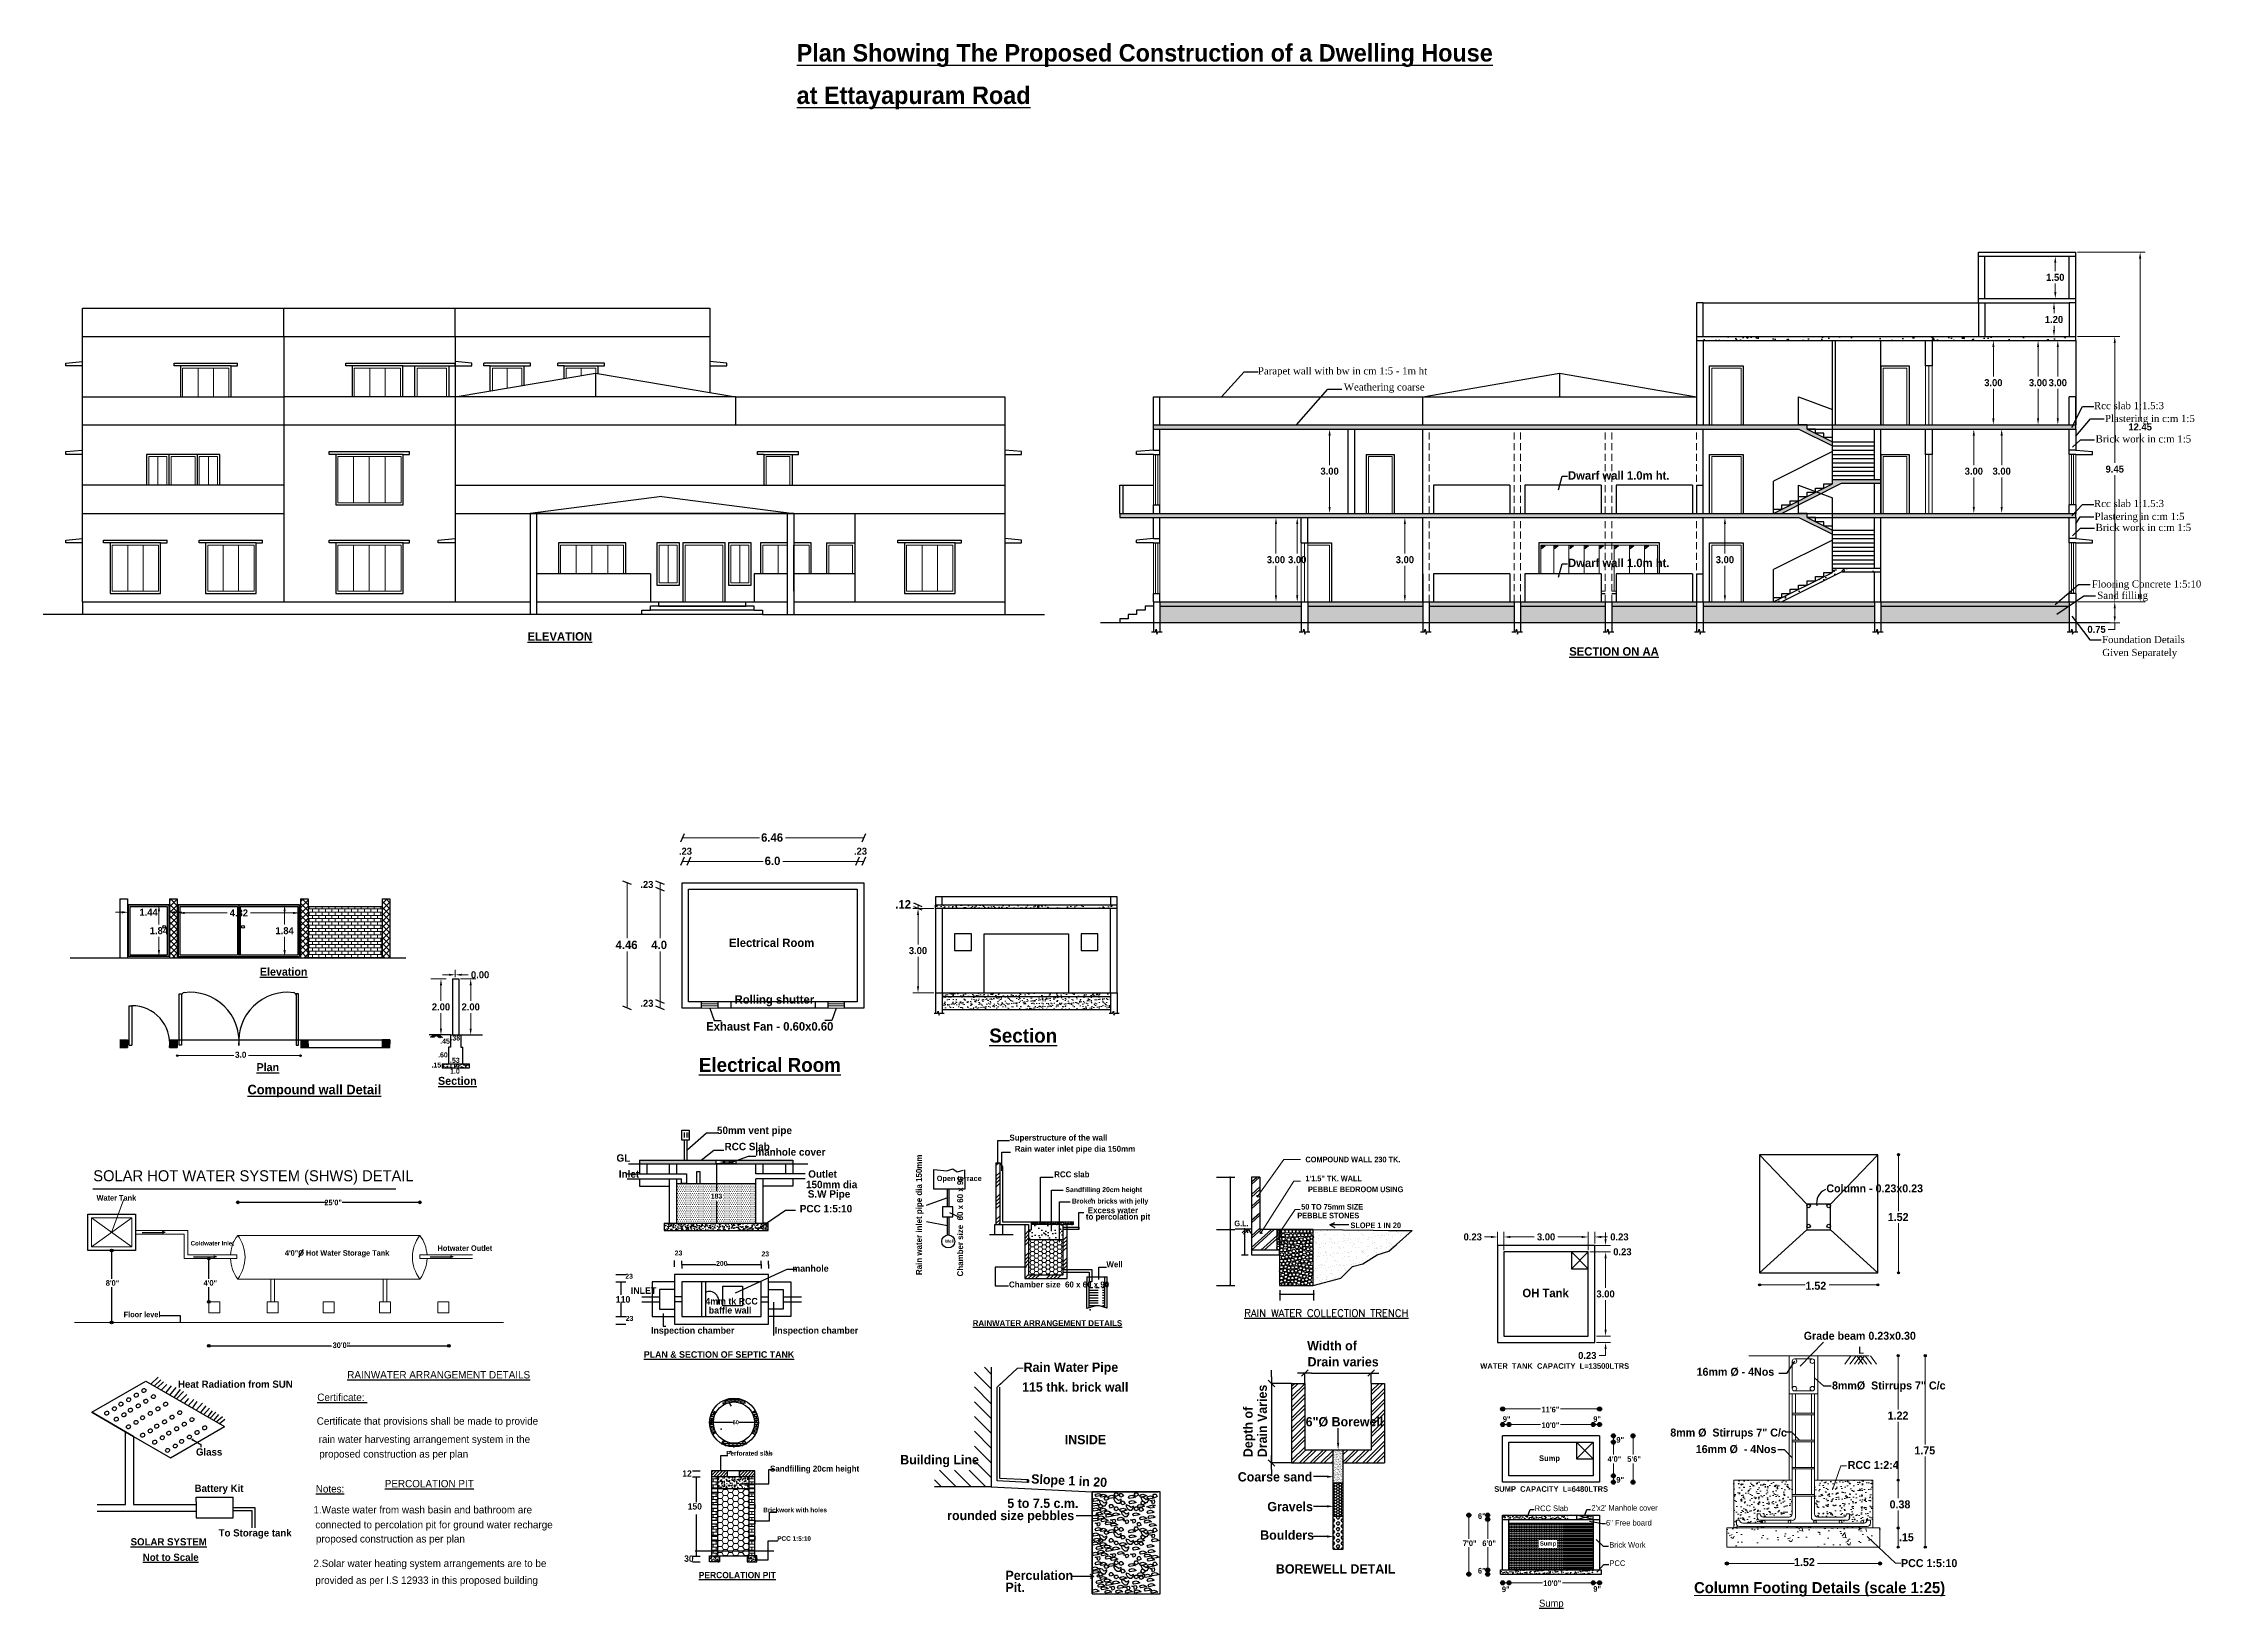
# Model space of a CAD drawing. Header units: metres. Extents: x 596 to 685, y 363 to 505.
# Drawn here: x 596.3 to 673.1, y 363.5 to 419.2 of the extents above; entities that cross this region are included whole.
import ezdxf

# ---------------------------------------------------------------- set-up
doc = ezdxf.new("R2010")
doc.units = ezdxf.units.M
doc.header["$MEASUREMENT"] = 0
doc.linetypes.add('DASHED2', pattern=[0.375, 0.25, -0.125])
doc.linetypes.add('HIDDEN2', pattern=[0.1875, 0.125, -0.0625])
doc.layers.add('ADIM', color=9, linetype='Continuous', lineweight=18)
for name, color, linetype in [('BLK_1_FLR_0_AC_ROOM', 1, 'Continuous'), ('BLK_1_FLR_0_KITCHEN', 1, 'Continuous'), ('BLK_1_FLR_0_REGULAR_ROOM', 1, 'Continuous'), ('BLK_1_FLR_0_WC_BATH_HT', 3, 'Continuous'), ('BLK_1_FLR_1_AC_ROOM', 1, 'Continuous'), ('BLK_1_FLR_1_REGULAR_ROOM', 1, 'Continuous'), ('BLK_1_FLR_1_WC_BATH_HT', 3, 'Continuous'), ('BLK_1_FLR_2_AC_ROOM', 1, 'Continuous'), ('BLK_1_FLR_2_REGULAR_ROOM', 1, 'Continuous'), ('BLK_1_FLR_2_WC_BATH_HT', 3, 'Continuous'), ('BLK_1_HT_OF_BLDG', 5, 'Continuous'), ('BLK_1_PARAPET_HT', 233, 'Continuous'), ('BLK_1_PLINTH_HEIGHT', 7, 'Continuous'), ('BLK_1_ROOF_WATER_TANK_HT', 235, 'Continuous'), ('BLK_1_TOTAL_HEIGHT', 21, 'Continuous'), ('COMPOUNDWALL', 7, 'Continuous'), ('ELECTRICAL_ROOM', 7, 'Continuous'), ('MAIN_GATE', 57, 'Continuous'), ('SOLAR_WATER_HEATER', 1, 'Continuous'), ('UG_SUMP', 194, 'Continuous'), ('WATER_TANK_CALCULATION', 7, 'Continuous'), ('WICKET_GATE', 57, 'Continuous')]:
    doc.layers.add(name, color=color, linetype=linetype)
doc.styles.add('century', font='GOTHICB.TTF')
doc.styles.add('century Bold', font='GOTHICB.TTF', dxfattribs={"height": 9})
doc.styles.add('century gho', font='GOTHIC.TTF')
doc.styles.add('R1', font='swisscb.ttf')
doc.styles.add('ROMAND', font='ROMAND.SHX')
doc.styles.get("Standard").update_dxf_attribs({"font": 'GOTHICB.TTF'})
doc.styles.add('style1', font='GOTHIC.TTF')
doc.styles.add('style5', font='BOOKOS.TTF', dxfattribs={"height": 0.9})
doc.styles.add('style6', font='comic.ttf', dxfattribs={"height": 0.9})
doc.dimstyles.get("Standard").update_dxf_attribs({"dimtxt": 0.25, "dimasz": 0.23, "dimexe": 0.18, "dimexo": 0.0625, "dimgap": 0.09, "dimtad": 0, "dimtih": 1, "dimtoh": 1, "dimzin": 0, "dimdsep": 46, "dimtxsty": 'century', "dimcen": 0.09, "dimadec": 0, "dimazin": 0, "dimtfac": 1, "dimtofl": 0, "dimtmove": 0, "dimatfit": 3, "dimfxl": 0, "dimtolj": 1, "dimtzin": 0, "dimlwd": 18, "dimlwe": 5, "dimarcsym": 0})
pattern_1 = [(50, (231.47326, -30.12376), (0.7172602, -0.06275213), [0.075, -0.825]), (355, (231.47326, -30.12376), (-0.1387513, 0.7521921), [0.06, -0.66]), (100.45144, (231.533, -30.129), (0.57850885, 0.68944), [0.0637402, -0.7011421]), (46.1842, (231.4733, -29.9238), (1.0672413, -0.1655193), [0.1125, -1.2375]), (96.63564, (231.5622, -29.9376), (0.934662, 0.9741186), [0.0956103, -1.0517138]), (351.18416, (231.4733, -29.9238), (0.934662, 0.9741186), [0.09, -0.99]), (21, (231.57326, -29.97376), (0.59690705, -0.4026189), [0.075, -0.825]), (326, (231.57326, -29.97376), (0.2433153, 0.72515005), [0.06, -0.66]), (71.45144, (231.623, -30.0073), (0.8402224, 0.32253115), [0.0637402, -0.7011421]), (37.5, (231.47326, -30.12376), (0.01215986, 0.33289385), [0, -0.652, 0, -0.67, 0, -0.6625]), (7.5, (231.47326, -30.12376), (0.26306954, 0.39441171), [0, -0.382, 0, -0.637, 0, -0.2525]), (327.5, (231.25026, -30.12376), (0.53382244, -0.02255487), [0, -0.25, 0, -0.78, 0, -1.035]), (317.5, (231.15026, -30.12376), (0.58318617, 0.10010498), [0, -0.325, 0, -0.518, 0, -0.735])]
pattern_2 = [(50, (615.33376, 364.92198), (0.232144, -0.02031), [0.024274, -0.2670144]), (355, (615.33376, 364.92198), (-0.0449074, 0.24345), [0.0194192, -0.2136115]), (100.4514, (615.3531, 364.92028), (0.1872368, 0.2231397), [0.0206298, -0.2269273]), (46.1842, (615.33376, 364.9867), (0.3454166, -0.053571), [0.036411, -0.4005216]), (96.6356, (615.36255, 364.98224), (0.302507, 0.315277), [0.030945, -0.340391]), (351.1842, (615.33376, 364.9867), (0.302507, 0.315277), [0.029129, -0.320417]), (21, (615.36613, 364.97052), (0.1931912, -0.1303091), [0.024274, -0.2670144]), (326, (615.36613, 364.97052), (0.07875, 0.2346976), [0.0194192, -0.2136115]), (71.4514, (615.38223, 364.95966), (0.2719413, 0.1043882), [0.0206298, -0.2269273]), (37.5, (615.33376, 364.92198), (0.0039356, 0.10774236), [0, -0.2110223, 0, -0.2168481, 0, -0.2144207]), (7.5, (615.33376, 364.92198), (0.08514346, 0.12765285), [0, -0.1236358, 0, -0.2061675, 0, -0.0817226]), (327.5, (615.26159, 364.92198), (0.17277367, -0.00729997), [0, -0.0809135, 0, -0.25245, 0, -0.3349817]), (317.5, (615.22922, 364.92198), (0.1887504, 0.0323994), [0, -0.1051875, 0, -0.1676527, 0, -0.2378856])]
pattern_3 = [(45, (624.20984, 368.2076), (-0.388486, 0.388486), []), (45, (624.33933, 368.2076), (-0.388486, 0.388486), []), (45, (624.4688, 368.2076), (-0.388486, 0.388486), []), (45, (624.5983, 368.2076), (-0.388486, 0.388486), [])]
pattern_4 = [(50, (486.64716, 462.76208), (0.22773084, -0.01992386), [0.0238125, -0.2619375]), (355, (486.64716, 462.76208), (-0.04405428, 0.23882106), [0.01905, -0.20955073]), (100.45144, (486.66614, 462.76042), (0.18367656, 0.2188972), [0.0202375, -0.2226128]), (46.1842, (486.64716, 462.82558), (0.3388488, -0.0525529), [0.03571875, -0.39290625]), (96.63556, (486.6754, 462.8212), (0.29675517, 0.30928266), [0.0303563, -0.3339195]), (351.18415, (486.64716, 462.82558), (0.29675517, 0.30928266), [0.02857496, -0.31432466]), (21, (486.67891, 462.8097), (0.18951799, -0.1278315), [0.0238125, -0.2619375]), (326, (486.6789, 462.8097), (0.07725254, 0.23023496), [0.01905, -0.20955]), (71.45144, (486.6947, 462.79905), (0.26677052, 0.10240346), [0.0202375, -0.22261242]), (37.5, (486.64716, 462.762075), (0.003860754, 0.1056938), [0, -0.20701, 0, -0.212725, 0, -0.21034375]), (7.5, (486.64716, 462.76208), (0.08352458, 0.12522572), [0, -0.121285, 0, -0.2022475, 0, -0.08016875]), (327.5, (486.57636, 462.762075), (0.169488244, -0.00716093), [0, -0.079375, 0, -0.24765, 0, -0.3286125]), (317.5, (486.54461, 462.76208), (0.18516148, 0.03178311), [0, -0.1031875, 0, -0.164465, 0, -0.2333625])]
pattern_5 = [(50, (1121.33752, -332.18708), (0.36436934, -0.03187817), [0.0381, -0.4191]), (355, (1121.3375, -332.18708), (-0.07048684, 0.38211369), [0.03048, -0.33528117]), (100.451445, (1121.36788, -332.18974), (0.2938825, 0.3502355), [0.03238002, -0.35618049]), (46.1842, (1121.3375, -332.0855), (0.54215808, -0.08408466), [0.05715, -0.62865]), (96.63556, (1121.3827, -332.0925), (0.47480827, 0.49485225), [0.04857005, -0.5342712]), (351.18415, (1121.3375, -332.0855), (0.47480827, 0.49485225), [0.04571993, -0.50291946]), (21, (1121.38832, -332.11088), (0.30322878, -0.2045304), [0.0381, -0.4191]), (326, (1121.3883, -332.11088), (0.12360406, 0.36837593), [0.03048, -0.33528]), (71.451445, (1121.4136, -332.12792), (0.42683284, 0.16384554), [0.03238002, -0.35617988]), (37.5, (1121.33752, -332.18708), (0.006177207, 0.169110078), [0, -0.331216, 0, -0.34036, 0, -0.33655]), (7.5, (1121.33752, -332.18708), (0.133639325, 0.20036115), [0, -0.194056, 0, -0.323596, 0, -0.12827]), (327.5, (1121.22423, -332.18708), (0.27118119, -0.011457488), [0, -0.127, 0, -0.39624, 0, -0.52578]), (317.5, (1121.17343, -332.18708), (0.29625836, 0.05085298), [0, -0.1651, 0, -0.263144, 0, -0.37338])]

msp = doc.modelspace()

# ---------------------------------------------------------------- texts
for s, height, style, p in [('%%UPlan Showing The Proposed Construction of a Dwelling House', 0.62208, 'century Bold', (623.141, 418.57)), ('%%Uat Ettayapuram Road', 0.62208, 'century Bold', (623.141, 417.06)), ('Dwarf wall 1.0m ht.', 0.3, 'century Bold', (650.592, 403.688)), ('Dwarf wall 1.0m ht.', 0.3, 'century Bold', (650.592, 400.574)), ('%%UELEVATION', 0.3, 'century Bold', (613.562, 397.959)), ('%%USECTION ON AA', 0.3, 'century Bold', (650.635, 397.424)), ('6.46', 0.3, 'century Bold', (621.875, 390.8)), ('.23', 0.25, 'century Bold', (618.95, 390.338)), ('6.0', 0.3, 'century Bold', (622.002, 389.969)), ('.23', 0.25, 'century Bold', (625.18, 390.338)), ('.23', 0.25, 'century Bold', (617.577, 389.154)), ('.12', 0.3, 'century Bold', (626.652, 388.422)), ('4.46', 0.3, 'century Bold', (616.697, 386.979)), ('4.0', 0.3, 'century Bold', (617.968, 386.979)), ('Electrical Room', 0.3, 'century Bold', (620.735, 387.054)), ('.23', 0.25, 'century Bold', (617.577, 384.924)), ('Rolling shutter', 0.3, 'century Bold', (620.932, 385.036)), ('Exhaust Fan - 0.60x0.60', 0.3, 'century Bold', (619.92, 384.078)), ('%%USection', 0.5, 'century Bold', (629.996, 383.649)), ('%%UElectrical Room', 0.5, 'century Bold', (619.661, 382.606)), ('COMPOUND WALL 230 TK.', 0.19903, 'R1', (641.248, 379.389)), ('1\'1.5" TK. WALL', 0.19903, 'R1', (641.245, 378.715)), ('50 TO 75mm SIZE ', 0.19903, 'R1', (641.097, 377.706)), ('PEBBLE BEDROOM USING ', 0.19903, 'R1', (641.338, 378.327)), ('G.L.', 0.199, 'R1', (638.717, 377.114)), (' PEBBLE STONES', 0.19903, 'R1', (640.886, 377.395)), ('SLOPE 1 IN 20', 0.19903, 'R1', (642.85, 377.047)), ('%%URAIN WATER COLLECTION TRENCH', 0.26158, 'ROMAND', (639.072, 373.889)), ('%%URAINWATER ARRANGEMENT DETAILS', 0.26305, 'style6', (607.147, 371.696)), ('%%UCertificate: ', 0.26305, 'style6', (606.08, 370.894)), ('Certificate that provisions shall be made to provide', 0.26305, 'style6', (606.061, 370.047)), ('9"', 0.2, 'century Bold', (648.27, 370.15)), ('11\'6"', 0.2, 'century Bold', (649.648, 370.487)), ('10\'0"', 0.2, 'century Bold', (649.648, 369.93)), ('9"', 0.2, 'century Bold', (651.489, 370.15)), ('rain water harvesting arrangement system in the ', 0.26305, 'style6', (606.128, 369.401)), ('9"', 0.2, 'century Bold', (652.312, 369.41)), ('proposed construction as per plan', 0.26305, 'style6', (606.15, 368.879)), ('Sump', 0.2, 'century Bold', (649.561, 368.757)), ('4\'0"', 0.2, 'century Bold', (652.002, 368.729)), ('5\'6"', 0.2, 'century Bold', (652.7, 368.729)), ('%%UNotes:', 0.263, 'style6', (606.026, 367.636)), ('%%UPERCOLATION PIT', 0.26305, 'style6', (608.482, 367.82)), ('9"', 0.2, 'century Bold', (652.312, 367.987)), ('1.Waste water from wash basin and bathroom are', 0.26305, 'style6', (605.944, 366.891)), ('RCC Slab', 0.2, 'century gho', (649.405, 366.973)), ("2'x2' Manhole cover", 0.2, 'century gho', (651.422, 366.989)), ('connected to percolation pit for ground water recharge', 0.26305, 'style6', (606.011, 366.36)), ('6"', 0.2, 'century Bold', (647.385, 366.694)), ('6" Free board', 0.2, 'century gho', (651.944, 366.46)), ('proposed construction as per plan', 0.26305, 'style6', (606.033, 365.856)), ('7\'0"', 0.2, 'century Bold', (646.849, 365.728)), ('6\'0"', 0.2, 'century Bold', (647.541, 365.728)), ('Sump', 0.15, 'century Bold', (649.592, 365.745)), ('Brick Work', 0.2, 'century gho', (652.06, 365.672)), ('2.Solar water heating system arrangements are to be', 0.26305, 'style6', (605.944, 364.984)), ('6"', 0.2, 'century Bold', (647.385, 364.752)), ('PCC ', 0.2, 'century gho', (652.068, 365.02)), ('provided as per I.S 12933 in this proposed building', 0.26305, 'style6', (606.011, 364.383)), ('9"', 0.2, 'century Bold', (648.238, 364.09)), ('10\'0"', 0.2, 'century Bold', (649.713, 364.306)), ('9"', 0.2, 'century Bold', (651.491, 364.103)), ('%%USump', 0.25, 'century gho', (649.562, 363.57))]:
    msp.add_text(s, height=height, dxfattribs=dict(style=style)).set_placement(p)
at = {"style": 'style5'}
for s, p in [('Parapet wall with bw in cm 1:5 - 1m ht', (639.555, 407.433)), ('Weathering coarse', (642.612, 406.861)), ('Rcc slab 1:1.5:3 ', (669.31, 406.197)), ('Plastering in c:m 1:5', (669.702, 405.739)), ('Brick work in c:m 1:5', (669.368, 405.011)), ('Rcc slab 1:1.5:3 ', (669.31, 402.713)), ('Plastering in c:m 1:5', (669.333, 402.254)), ('Brick work in c:m 1:5', (669.368, 401.861)), ('Flooring Concrete 1:5:10', (669.235, 399.848)), ('Sand filling', (669.425, 399.444)), ('Foundation Details', (669.597, 397.871)), ('Given Separately', (669.607, 397.41))]:
    msp.add_text(s, height=0.255, rotation=360, dxfattribs=at).set_placement(p)
for s, height, p in [('%%UElevation', 0.28462, (604.038, 386.032)), ('%%UPlan', 0.2846, (603.918, 382.634)), ('%%UCompound wall Detail', 0.34057, (603.598, 381.809)), ('Superstructure of the wall', 0.21131, (630.713, 380.162)), ('Rain water inlet pipe dia 150mm', 0.21131, (630.903, 379.764)), ('Open terrace', 0.18783, (628.127, 378.722)), ('RCC slab', 0.2113, (632.306, 378.855)), ('  Sandfilling 20cm height', 0.17609, (632.57, 378.328)), ('Broken bricks with jelly', 0.17609, (632.937, 377.922)), ('to percolation pit', 0.21131, (633.432, 377.349)), (' Excess water', 0.21131, (633.424, 377.577)), ('Well', 0.1145, (628.419, 376.523)), ('Well', 0.2113, (634.164, 375.653)), (' Chamber size  60 x 60 x 90', 0.21131, (630.618, 374.934)), ('%%URAINWATER ARRANGEMENT DETAILS', 0.21131, (629.405, 373.558)), ('60', 0.1465, (620.86, 370.062)), ('Perforated slab', 0.16435, (620.634, 368.95)), ('  Sandfilling 20cm height', 0.21131, (622.037, 368.381)), ('12', 0.2254, (619.072, 368.198)), ('150', 0.2254, (619.265, 367.03)), ('Brickwork with holes', 0.16435, (621.95, 366.931)), ('PCC 1:5:10', 0.1644, (622.45, 365.916)), ('30', 0.2254, (619.137, 365.169)), ('%%UPERCOLATION PIT', 0.2254, (619.655, 364.584)), ('1.52', 0.2839, (658.637, 365.016))]:
    msp.add_text(s, height=height).set_placement(p)
at = {"ltscale": 0.13}
for s, height, p in [('3.0', 0.2182, (603.152, 383.109)), ('.60', 0.18, (610.378, 383.123)), ('.45', 0.18, (610.452, 383.611)), ('.38', 0.18, (610.818, 383.725)), ('.15', 0.18, (610.143, 382.761)), ('%%USection', 0.2846, (610.378, 382.145)), ('.53', 0.18, (610.803, 382.93)), ('1.0', 0.18, (610.806, 382.544))]:
    msp.add_text(s, height=height, dxfattribs=at).set_placement(p)
for s, height, rotation, p in [('50mm vent pipe', 0.26414, 360, (620.303, 380.396)), ('GL', 0.2641, 360, (616.729, 379.41)), ('RCC Slab', 0.2641, 360, (620.574, 379.818)), ('manhole cover', 0.26414, 360, (621.671, 379.624)), ('Rain water inlet pipe dia 150mm', 0.21131, 90, (627.598, 375.376)), ('Inlet ', 0.2641, 360, (616.811, 378.84)), ('150mm dia', 0.2641, 360, (623.473, 378.467)), ('Outlet', 0.2641, 360, (623.552, 378.84)), (' Chamber size  60 x 60 x 90', 0.21131, 90, (629.065, 375.248)), ('183', 0.1761, 360, (620.085, 378.098)), ('PCC 1:5:10', 0.2641, 360, (623.252, 377.606)), ('S.W Pipe', 0.2641, 360, (623.537, 378.132)), ('23', 0.1761, 360, (618.801, 376.073)), ('200', 0.1761, 360, (620.273, 375.702)), ('23', 0.1761, 360, (621.889, 376.041)), ('manhole', 0.2348, 360, (622.987, 375.494)), ('23', 0.1761, 360, (617.042, 375.245)), ('INLET', 0.2348, 360, (617.238, 374.707)), ('110', 0.2348, 360, (616.699, 374.39)), ('4mm tk RCC', 0.2348, 360, (619.891, 374.327)), ('baffle wall', 0.23479, 360, (620.012, 374.006)), ('23', 0.1761, 360, (617.058, 373.745)), ('Inspection chamber', 0.23479, 360, (617.956, 373.288)), ('Inspection chamber', 0.23479, 360, (622.365, 373.288)), ('%%UPLAN & SECTION OF SEPTIC TANK', 0.23479, 360, (617.7, 372.431))]:
    msp.add_text(s, height=height, rotation=rotation).set_placement(p)
at = {"lineweight": 5, "style": 'style1'}
msp.add_text('SOLAR HOT WATER SYSTEM (SHWS) DETAIL', height=0.39139, dxfattribs=at).set_placement((598.108, 378.715))
at = {"lineweight": 13}
for s, height, p in [('Column - 0.23x0.23', 0.28394, (659.787, 378.319)), ('1.52', 0.2839, (661.972, 377.297)), ('1.52', 0.2839, (659.043, 374.852)), ('Grade beam 0.23x0.30', 0.28394, (658.982, 373.072)), ('16mm Ø - 4Nos', 0.28394, (655.168, 371.791)), ('8mmØ  Stirrups 7" C/c', 0.28394, (659.987, 371.304)), ('1.22', 0.2839, (661.967, 370.234)), ('8mm Ø  Stirrups 7" C/c', 0.28394, (654.233, 369.628)), ('16mm Ø  - 4Nos', 0.28394, (655.139, 369.039)), ('RCC 1:2:4', 0.2839, (660.547, 368.476)), ('1.75', 0.2839, (662.92, 368.991)), ('0.38', 0.2839, (662.037, 367.071)), ('.15', 0.2839, (662.37, 365.903)), ('PCC 1:5:10', 0.2839, (662.443, 364.98))]:
    msp.add_text(s, height=height, dxfattribs=at).set_placement(p)
at = {"lineweight": 5}
for s, height, p in [('Water Tank', 0.1957, (598.225, 378.026)), ('25\'0"', 0.1957, (606.335, 377.861)), ('Coldwater Inlet', 0.15656, (601.574, 376.428)), ('4\'0"O Hot Water Storage Tank', 0.1957, (604.925, 376.065)), ('Hotwater Outlet', 0.1957, (610.358, 376.237)), ('8\'0"', 0.1957, (598.553, 374.998)), ('4\'0"', 0.1957, (602.035, 374.998)), ('Floor level', 0.1957, (599.189, 373.875)), ('30\'0"', 0.1957, (606.627, 372.781))]:
    msp.add_text(s, height=height, dxfattribs=at).set_placement(p)
at = {"ltscale": 7}
for s, height, p in [('OH Tank', 0.3, (648.969, 374.587)), ('Width of', 0.3306, (641.31, 372.697)), ('Drain varies', 0.3306, (641.323, 372.124)), ('Rain Water Pipe', 0.3306, (631.219, 371.931)), ('Heat Radiation from SUN', 0.25698, (601.122, 371.363)), ('115 thk. brick wall', 0.3306, (631.162, 371.226)), ('6"%%C Borewell', 0.3306, (641.256, 369.99)), ('INSIDE', 0.3306, (632.681, 369.353)), ('Glass', 0.257, (601.763, 368.951)), ('Building Line', 0.3306, (626.826, 368.639)), ('Battery Kit', 0.25698, (601.714, 367.657)), ('Coarse sand', 0.3306, (638.84, 368.028)), ('5 to 7.5 c.m.', 0.3306, (630.637, 367.088)), ('Gravels', 0.3306, (639.892, 366.969)), ('To Storage tank', 0.25698, (602.571, 366.071)), ('rounded size pebbles', 0.3306, (628.497, 366.652)), ('Boulders', 0.3306, (639.637, 365.955)), ('%%USOLAR SYSTEM', 0.25698, (599.437, 365.753)), ('%%UNot to Scale', 0.25698, (599.87, 365.202)), ('Perculation', 0.3306, (630.572, 364.522)), ('BOREWELL DETAIL', 0.3306, (640.196, 364.75)), ('Pit.', 0.3306, (630.572, 364.098))]:
    msp.add_text(s, height=height, dxfattribs=at).set_placement(p)
at = {"lineweight": 20}
msp.add_text('L', height=0.247, dxfattribs=at).set_placement((660.923, 372.575))
at = {"ltscale": 7}
for s, rotation, p in [('Drain Varies', 90, (639.874, 368.893)), ('Depth of ', 90, (639.368, 368.893)), ('Slope 1 in 20', 357.2265, (631.48, 367.959))]:
    msp.add_text(s, height=0.3306, rotation=rotation, dxfattribs=at).set_placement(p)
at = {"lineweight": 9}
msp.add_text('%%UColumn Footing Details (scale 1:25)', height=0.39435, dxfattribs=at).set_placement((655.077, 364.053))
at = {"layer": 'UG_SUMP', "lineweight": 30, "insert": (647.967, 367.86), "char_height": 0.2, "attachment_point": 1, "style": 'century'}
msp.add_mtext_dynamic_manual_height_columns('SUMP_CAPACITY_L=6480LTRS', width=0.28601, gutter_width=1, heights=[0], dxfattribs=at)
at = {"layer": 'WATER_TANK_CALCULATION', "color": 150, "lineweight": 30, "insert": (647.469, 372.238), "char_height": 0.2, "attachment_point": 1, "style": 'century'}
msp.add_mtext_dynamic_manual_height_columns('WATER_TANK_CAPACITY_L=13500LTRS', width=3.90134, gutter_width=1, heights=[0], dxfattribs=at)

# ---------------------------------------------------------------- blocks, each defined once
blk = doc.blocks.new('*D1')
at = {"layer": 'BLK_1_HT_OF_BLDG', "color": 0, "lineweight": 5}
for p, q in [((668.722, 408.788), (670.23, 408.788)), ((668.722, 399.338), (670.23, 399.338))]:
    blk.add_line(p, q, dxfattribs=at)
at = {"layer": 'BLK_1_HT_OF_BLDG', "color": 0, "lineweight": 18}
for p, q in [((670.05, 408.558), (670.05, 404.284)), ((670.05, 399.568), (670.05, 403.842))]:
    blk.add_line(p, q, dxfattribs=at)
at = {"layer": 'BLK_1_HT_OF_BLDG', "color": 0, "lineweight": 30}
for points in [[(670.012, 408.558), (670.088, 408.558), (670.05, 408.788)], [(670.012, 399.568), (670.088, 399.568), (670.05, 399.338)]]:
    blk.add_solid(points, dxfattribs=at)
at = {"layer": 'Defpoints', "color": 0, "lineweight": 30}
for p in [(668.66, 408.788), (668.66, 399.338), (670.05, 399.338)]:
    blk.add_point(p, dxfattribs=at)
at = {"layer": 'BLK_1_HT_OF_BLDG', "color": 0, "lineweight": 30, "insert": (670.05, 404.063), "char_height": 0.25, "attachment_point": 5, "style": 'century'}
blk.add_mtext('\\A1;9.45', dxfattribs=at)
blk = doc.blocks.new('*D2')
at = {"layer": 'BLK_1_PLINTH_HEIGHT', "color": 0, "lineweight": 5}
for p, q in [((668.722, 399.338), (670.23, 399.338)), ((668.722, 398.588), (670.23, 398.588))]:
    blk.add_line(p, q, dxfattribs=at)
at = {"layer": 'BLK_1_PLINTH_HEIGHT', "color": 0, "lineweight": 18}
for p, q in [((670.05, 399.108), (670.05, 398.818)), ((670.05, 398.588), (670.05, 398.358)), ((670.05, 398.358), (669.82, 398.358))]:
    blk.add_line(p, q, dxfattribs=at)
at = {"layer": 'BLK_1_PLINTH_HEIGHT', "color": 0, "lineweight": 30}
for points in [[(670.012, 399.108), (670.088, 399.108), (670.05, 399.338)], [(670.012, 398.818), (670.088, 398.818), (670.05, 398.588)]]:
    blk.add_solid(points, dxfattribs=at)
at = {"layer": 'Defpoints', "color": 0, "lineweight": 30}
for p in [(668.66, 399.338), (668.66, 398.588), (670.05, 398.588)]:
    blk.add_point(p, dxfattribs=at)
at = {"layer": 'BLK_1_PLINTH_HEIGHT', "color": 0, "lineweight": 30, "insert": (669.402, 398.358), "char_height": 0.25, "attachment_point": 5, "style": 'century'}
blk.add_mtext('\\A1;0.75', dxfattribs=at)
blk = doc.blocks.new('*D26')
at = {"layer": 'BLK_1_PARAPET_HT', "color": 0, "lineweight": 5}
for p, q in [((668.367, 409.988), (667.708, 409.988)), ((668.367, 408.788), (667.708, 408.788))]:
    blk.add_line(p, q, dxfattribs=at)
at = {"layer": 'BLK_1_PARAPET_HT', "color": 0, "lineweight": 18}
for p, q in [((667.888, 409.758), (667.888, 409.609)), ((667.888, 409.018), (667.888, 409.167))]:
    blk.add_line(p, q, dxfattribs=at)
at = {"layer": 'BLK_1_PARAPET_HT', "color": 0, "lineweight": 30}
for points in [[(667.85, 409.758), (667.926, 409.758), (667.888, 409.988)], [(667.85, 409.018), (667.926, 409.018), (667.888, 408.788)]]:
    blk.add_solid(points, dxfattribs=at)
at = {"layer": 'Defpoints', "color": 0, "lineweight": 30}
for p in [(668.43, 409.988), (667.888, 408.788), (668.43, 408.788)]:
    blk.add_point(p, dxfattribs=at)
at = {"layer": 'BLK_1_PARAPET_HT', "color": 0, "lineweight": 30, "insert": (667.888, 409.388), "char_height": 0.25, "attachment_point": 5, "style": 'century'}
blk.add_mtext('\\A1;1.20', dxfattribs=at)
blk = doc.blocks.new('*D27')
at = {"layer": 'BLK_1_ROOF_WATER_TANK_HT', "color": 0, "lineweight": 5}
for p, q in [((668.009, 411.638), (667.754, 411.638)), ((668.009, 410.138), (667.754, 410.138))]:
    blk.add_line(p, q, dxfattribs=at)
at = {"layer": 'BLK_1_ROOF_WATER_TANK_HT', "color": 0, "lineweight": 18}
for p, q in [((667.934, 411.408), (667.934, 411.109)), ((667.934, 410.368), (667.934, 410.667))]:
    blk.add_line(p, q, dxfattribs=at)
at = {"layer": 'BLK_1_ROOF_WATER_TANK_HT', "color": 0, "lineweight": 30}
for points in [[(667.895, 411.408), (667.972, 411.408), (667.934, 411.638)], [(667.895, 410.368), (667.972, 410.368), (667.934, 410.138)]]:
    blk.add_solid(points, dxfattribs=at)
at = {"layer": 'Defpoints', "color": 0, "lineweight": 30}
for p in [(668.072, 411.638), (667.934, 410.138), (668.072, 410.138)]:
    blk.add_point(p, dxfattribs=at)
at = {"layer": 'BLK_1_ROOF_WATER_TANK_HT', "color": 0, "lineweight": 30, "insert": (667.934, 410.888), "char_height": 0.25, "attachment_point": 5, "style": 'century'}
blk.add_mtext('\\A1;1.50', dxfattribs=at)
blk = doc.blocks.new('TIK')
at = {"color": 0, "linetype": 'ByBlock'}
blk.add_line((-1, 0), (1.125, 0), dxfattribs=at)
at = {"layer": 'ADIM', "color": 4, "linetype": 'ByBlock'}
blk.add_line((-0.5, -0.5), (0.5, 0.5), dxfattribs=at)
blk = doc.blocks.new('*X29')
at = {"color": 0}
for p, q in [((-1060.8, 509.4), (-1060.8, 509.4)), ((-1059.2, 511.7), (-1059.2, 511.7)), ((-1058.7, 520.9), (-1058.7, 520.9)), ((-1058.3, 510.1), (-1058.3, 510.1)), ((-1057.4, 509.2), (-1057.4, 509.2)), ((-1057.1, 510.4), (-1057.1, 510.4)), ((-1056.1, 521.2), (-1056.1, 521.2)), ((-1055.1, 523.6), (-1055.1, 523.6)), ((-1054.8, 514), (-1054.8, 514)), ((-1053.6, 518.1), (-1053.6, 518.1)), ((-1053.5, 523.9), (-1053.5, 523.9)), ((-1052.6, 523), (-1052.6, 523)), ((-1052, 521.7), (-1052, 521.7)), ((-1051.5, 508.9), (-1051.5, 508.9)), ((-1048.2, 519), (-1048.2, 519)), ((-1048, 519.2), (-1048, 519.2)), ((-1047.7, 509.5), (-1047.7, 509.5)), ((-1047.4, 509.4), (-1047.4, 509.4)), ((-1045.6, 522.9), (-1045.6, 522.9)), ((-1045.2, 522.6), (-1045.2, 522.6)), ((-1043.7, 511.8), (-1043.7, 511.8)), ((-1043.3, 514.5), (-1043.3, 514.5)), ((-1042.6, 523), (-1042.6, 523)), ((-1042.3, 513.6), (-1042.3, 513.6)), ((-1041.6, 510.4), (-1041.6, 510.4)), ((-1041.3, 514.5), (-1041.3, 514.5)), ((-1040.6, 510.3), (-1040.6, 510.3)), ((-1038.6, 523.5), (-1038.6, 523.5)), ((-1038, 518.1), (-1038, 518.1)), ((-1038, 510.6), (-1038, 510.6)), ((-1038, 509.6), (-1038, 509.6)), ((-1035.2, 519.1), (-1035.2, 519.1)), ((-1034.9, 509.5), (-1034.9, 509.5)), ((-1034, 511.2), (-1034, 511.2)), ((-1033.2, 523.4), (-1033.2, 523.4)), ((-1030, 523), (-1030, 523)), ((-1028.2, 518.9), (-1028.2, 518.9)), ((-1028.2, 514.6), (-1028.2, 514.6)), ((-1028.1, 511.8), (-1028.1, 511.8)), ((-1027.3, 518), (-1027.3, 518)), ((-1027.2, 512.1), (-1027.2, 512.1)), ((-1026, 510.4), (-1026, 510.4)), ((-1024.6, 512.4), (-1024.6, 512.4)), ((-1023, 514), (-1023, 514)), ((-1022.4, 518.1), (-1022.4, 518.1)), ((-1021.7, 519.6), (-1021.7, 519.6)), ((-1021.4, 510), (-1021.4, 510)), ((-1020.5, 512.9), (-1020.5, 512.9)), ((-1018, 509.5), (-1018, 509.5)), ((-1017.1, 508.6), (-1017.1, 508.6)), ((-1015.4, 514.6), (-1015.4, 514.6)), ((-1014.5, 523), (-1014.5, 523)), ((-1013.7, 513.8), (-1013.7, 513.8)), ((-1013.2, 523.2), (-1013.2, 523.2)), ((-1012.5, 511.8), (-1012.5, 511.8)), ((-1012.3, 522.4), (-1012.3, 522.4)), ((-1011.1, 514.2), (-1011.1, 514.2)), ((-1010.4, 510.5), (-1010.4, 510.5)), ((-1008.7, 519.8), (-1008.7, 519.8)), ((-1008.3, 510.1), (-1008.3, 510.1)), ((-1007.9, 518.4), (-1007.9, 518.4)), ((-1007, 514.7), (-1007, 514.7)), ((-1006.9, 518.2), (-1006.9, 518.2)), ((-1003, 513.9), (-1003, 513.9)), ((-1002, 513), (-1002, 513)), ((-1001.9, 515.1), (-1001.9, 515.1)), ((-1000.3, 515.6), (-1000.3, 515.6)), ((-998.9, 523), (-998.9, 523)), ((-997.7, 515.9), (-997.7, 515.9)), ((-997.7, 509), (-997.7, 509)), ((-997, 511.8), (-997, 511.8)), ((-995.9, 519.7), (-995.9, 519.7)), ((-995.6, 510.1), (-995.6, 510.1)), ((-994.9, 510.5), (-994.9, 510.5)), ((-993.6, 516.5), (-993.6, 516.5)), ((-992.9, 522.8), (-992.9, 522.8)), ((-991.3, 518.2), (-991.3, 518.2)), ((-988.8, 515.2), (-988.8, 515.2)), ((-987.9, 518.2), (-987.9, 518.2)), ((-987, 517.4), (-987, 517.4)), ((-986.8, 517.4), (-986.8, 517.4)), ((-984.2, 517.7), (-984.2, 517.7)), ((-983.3, 523), (-983.3, 523)), ((-982.7, 513.4), (-982.7, 513.4)), ((-982.4, 520.2), (-982.4, 520.2)), ((-982, 510.6), (-982, 510.6)), ((-981.4, 511.9), (-981.4, 511.9)), ((-980.1, 518.3), (-980.1, 518.3)), ((-979.3, 510.5), (-979.3, 510.5)), ((-977.7, 508.8), (-977.7, 508.8)), ((-976, 515.2), (-976, 515.2)), ((-975.7, 518.2), (-975.7, 518.2)), ((-973.3, 519.1), (-973.3, 519.1)), ((-972.9, 522.6), (-972.9, 522.6)), ((-972, 521.8), (-972, 521.8)), ((-970.7, 519.5), (-970.7, 519.5)), ((-969.3, 520.4), (-969.3, 520.4)), ((-969, 510.7), (-969, 510.7)), ((-967.7, 523.1), (-967.7, 523.1)), ((-967.6, 517.8), (-967.6, 517.8)), ((-966.7, 520), (-966.7, 520)), ((-960.2, 518.2), (-960.2, 518.2)), ((-959.9, 520.9), (-959.9, 520.9)), ((-957.3, 521.3), (-957.3, 521.3)), ((-1061.1, 493), (-1061.1, 493)), ((-1060.9, 507.6), (-1060.9, 507.6)), ((-1060.5, 499.7), (-1060.5, 499.7)), ((-1060.3, 494.7), (-1060.3, 494.7)), ((-1060.2, 490.1), (-1060.2, 490.1)), ((-1057.8, 491.5), (-1057.8, 491.5)), ((-1056.3, 495.3), (-1056.3, 495.3)), ((-1055.2, 499.2), (-1055.2, 499.2)), ((-1054.5, 504.4), (-1054.5, 504.4)), ((-1054.2, 494.7), (-1054.2, 494.7)), ((-1054.1, 508.5), (-1054.1, 508.5)), ((-1053.1, 497.9), (-1053.1, 497.9)), ((-1053, 505.2), (-1053, 505.2)), ((-1052.8, 486.9), (-1052.8, 486.9)), ((-1051.9, 486.1), (-1051.9, 486.1)), ((-1051.2, 486.7), (-1051.2, 486.7)), ((-1049.5, 505.5), (-1049.5, 505.5)), ((-1049.5, 496.2), (-1049.5, 496.2)), ((-1048, 500.7), (-1048, 500.7)), ((-1047.4, 499.9), (-1047.4, 499.9)), ((-1047.1, 499.8), (-1047.1, 499.8)), ((-1047.1, 490.3), (-1047.1, 490.3)), ((-1046.9, 496.5), (-1046.9, 496.5)), ((-1045.5, 493), (-1045.5, 493)), ((-1042.8, 497.1), (-1042.8, 497.1)), ((-1042.8, 495.9), (-1042.8, 495.9)), ((-1041, 504.8), (-1041, 504.8)), ((-1040.6, 495.2), (-1040.6, 495.2)), ((-1040.3, 485.6), (-1040.3, 485.6)), ((-1039.6, 499.2), (-1039.6, 499.2)), ((-1037.8, 491.3), (-1037.8, 491.3)), ((-1037.5, 497.9), (-1037.5, 497.9)), ((-1036.9, 490.5), (-1036.9, 490.5)), ((-1036, 497.9), (-1036, 497.9)), ((-1035.6, 486.7), (-1035.6, 486.7)), ((-1034.6, 499.8), (-1034.6, 499.8)), ((-1034.3, 490.2), (-1034.3, 490.2)), ((-1034, 505.6), (-1034, 505.6)), ((-1033.4, 498.3), (-1033.4, 498.3)), ((-1033, 505.1), (-1033, 505.1)), ((-1032.5, 486.5), (-1032.5, 486.5)), ((-1032.1, 504.2), (-1032.1, 504.2)), ((-1031.4, 485.6), (-1031.4, 485.6)), ((-1029.9, 493.1), (-1029.9, 493.1)), ((-1029.4, 498.8), (-1029.4, 498.8)), ((-1028.8, 486), (-1028.8, 486)), ((-1027.9, 505), (-1027.9, 505)), ((-1027.7, 500.2), (-1027.7, 500.2)), ((-1027.6, 495.4), (-1027.6, 495.4)), ((-1027.2, 485.7), (-1027.2, 485.7)), ((-1024.7, 486.5), (-1024.7, 486.5)), ((-1024.1, 499.3), (-1024.1, 499.3)), ((-1022.8, 495.7), (-1022.8, 495.7)), ((-1022.6, 499.7), (-1022.6, 499.7)), ((-1022, 497.9), (-1022, 497.9)), ((-1021.8, 494.8), (-1021.8, 494.8)), ((-1021.1, 500.3), (-1021.1, 500.3)), ((-1020.8, 490.7), (-1020.8, 490.7)), ((-1020, 500.1), (-1020, 500.1)), ((-1020, 486.7), (-1020, 486.7)), ((-1018.4, 505.6), (-1018.4, 505.6)), ((-1018, 487.4), (-1018, 487.4)), ((-1017.5, 490.9), (-1017.5, 490.9)), ((-1015.9, 500.6), (-1015.9, 500.6)), ((-1015.4, 487.7), (-1015.4, 487.7)), ((-1015.1, 505), (-1015.1, 505)), ((-1014.8, 495.3), (-1014.8, 495.3)), ((-1014.4, 493.1), (-1014.4, 493.1)), ((-1012.7, 504.6), (-1012.7, 504.6)), ((-1011.3, 488.3), (-1011.3, 488.3)), ((-1009.1, 501.5), (-1009.1, 501.5)), ((-1008.5, 499.3), (-1008.5, 499.3)), ((-1008, 500.5), (-1008, 500.5)), ((-1007.7, 500.1), (-1007.7, 500.1)), ((-1007.7, 490.9), (-1007.7, 490.9)), ((-1006.8, 499.2), (-1006.8, 499.2)), ((-1006.5, 501.8), (-1006.5, 501.8)), ((-1006.4, 497.9), (-1006.4, 497.9)), ((-1002.8, 505.6), (-1002.8, 505.6)), ((-1002.5, 495.2), (-1002.5, 495.2)), ((-1002.4, 502.4), (-1002.4, 502.4)), ((-1001.6, 505.4), (-1001.6, 505.4)), ((-1001.3, 495.8), (-1001.3, 495.8)), ((-995.6, 503.3), (-995.6, 503.3)), ((-995.2, 500.4), (-995.2, 500.4)), ((-993, 503.6), (-993, 503.6)), ((-992.9, 499.3), (-992.9, 499.3)), ((-992.7, 504.5), (-992.7, 504.5)), ((-991.8, 503.6), (-991.8, 503.6)), ((-989, 504.1), (-989, 504.1)), ((-988.5, 505.6), (-988.5, 505.6)), ((-987.4, 499.6), (-987.4, 499.6)), ((-987.3, 505.7), (-987.3, 505.7)), ((-982.2, 505), (-982.2, 505)), ((-979.6, 505.4), (-979.6, 505.4)), ((-976.8, 508), (-976.8, 508)), ((-975.7, 505.5), (-975.7, 505.5)), ((-975.5, 505.9), (-975.5, 505.9)), ((-1060.6, 472.8), (-1060.6, 472.8)), ((-1060.5, 468.8), (-1060.5, 468.8)), ((-1059.9, 480.5), (-1059.9, 480.5)), ((-1059.6, 470.8), (-1059.6, 470.8)), ((-1058.3, 482.1), (-1058.3, 482.1)), ((-1057.6, 473.1), (-1057.6, 473.1)), ((-1057, 480.5), (-1057, 480.5)), ((-1056.7, 472.3), (-1056.7, 472.3)), ((-1055.7, 482.4), (-1055.7, 482.4)), ((-1053.8, 485.1), (-1053.8, 485.1)), ((-1053.7, 469.7), (-1053.7, 469.7)), ((-1053.5, 475.5), (-1053.5, 475.5)), ((-1053, 468), (-1053, 468)), ((-1052.3, 468.3), (-1052.3, 468.3)), ((-1051.7, 482.9), (-1051.7, 482.9)), ((-1051.1, 470.1), (-1051.1, 470.1)), ((-1049.1, 485.3), (-1049.1, 485.3)), ((-1047.6, 482.1), (-1047.6, 482.1)), ((-1047.1, 474.2), (-1047.1, 474.2)), ((-1047.1, 470.6), (-1047.1, 470.6)), ((-1046.8, 480.6), (-1046.8, 480.6)), ((-1046.5, 471), (-1046.5, 471)), ((-1045, 472.8), (-1045, 472.8)), ((-1044.9, 483.8), (-1044.9, 483.8)), ((-1042.6, 477.5), (-1042.6, 477.5)), ((-1042.3, 484.2), (-1042.3, 484.2)), ((-1041.7, 476.7), (-1041.7, 476.7)), ((-1041.5, 480.5), (-1041.5, 480.5)), ((-1040.3, 471.5), (-1040.3, 471.5)), ((-1040, 475.9), (-1040, 475.9)), ((-1038.2, 484.7), (-1038.2, 484.7)), ((-1037.7, 471.8), (-1037.7, 471.8)), ((-1037.3, 472.7), (-1037.3, 472.7)), ((-1034, 480.6), (-1034, 480.6)), ((-1033.6, 472.4), (-1033.6, 472.4)), ((-1033.5, 485.4), (-1033.5, 485.4)), ((-1031.6, 474.2), (-1031.6, 474.2)), ((-1027.5, 481.9), (-1027.5, 481.9)), ((-1026.6, 481.1), (-1026.6, 481.1)), ((-1025.9, 480.5), (-1025.9, 480.5)), ((-1017.9, 485.4), (-1017.9, 485.4))]:
    blk.add_line(p, q, dxfattribs=at)
blk = doc.blocks.new('*D89')
at = {"layer": 'Defpoints', "color": 0, "lineweight": 30}
for p in [(599.354, 388.55), (600.798, 388.55), (600.798, 388.29)]:
    blk.add_point(p, dxfattribs=at)
at = {"layer": 'WICKET_GATE', "color": 0, "lineweight": 18}
for p, q in [((599.124, 388.29), (598.894, 388.29)), ((601.028, 388.29), (601.258, 388.29))]:
    blk.add_line(p, q, dxfattribs=at)
at = {"layer": 'WICKET_GATE', "color": 0, "lineweight": 5}
for p, q in [((599.354, 388.488), (599.354, 388.11)), ((600.798, 388.488), (600.798, 388.11))]:
    blk.add_line(p, q, dxfattribs=at)
at = {"layer": 'WICKET_GATE', "color": 0, "lineweight": 30}
for points in [[(599.124, 388.328), (599.124, 388.251), (599.354, 388.29)], [(601.028, 388.328), (601.028, 388.251), (600.798, 388.29)]]:
    blk.add_solid(points, dxfattribs=at)
at = {"layer": 'WICKET_GATE', "color": 0, "lineweight": 30, "insert": (600.076, 388.29), "char_height": 0.25, "attachment_point": 5, "style": 'century'}
blk.add_mtext('\\A1;1.44', dxfattribs=at)
blk = doc.blocks.new('*D90')
at = {"layer": 'Defpoints', "color": 0, "lineweight": 30}
for p in [(600.481, 388.55), (600.444, 386.713), (600.481, 386.713)]:
    blk.add_point(p, dxfattribs=at)
at = {"layer": 'WICKET_GATE', "color": 0, "lineweight": 5}
for p, q in [((600.418, 388.55), (600.264, 388.55)), ((600.418, 386.713), (600.264, 386.713))]:
    blk.add_line(p, q, dxfattribs=at)
at = {"layer": 'WICKET_GATE', "color": 0, "lineweight": 18}
for p, q in [((600.444, 388.32), (600.444, 387.853)), ((600.444, 386.943), (600.444, 387.41))]:
    blk.add_line(p, q, dxfattribs=at)
at = {"layer": 'WICKET_GATE', "color": 0, "lineweight": 30}
for points in [[(600.405, 388.32), (600.482, 388.32), (600.444, 388.55)], [(600.405, 386.943), (600.482, 386.943), (600.444, 386.713)]]:
    blk.add_solid(points, dxfattribs=at)
at = {"layer": 'WICKET_GATE', "color": 0, "lineweight": 30, "insert": (600.444, 387.632), "char_height": 0.25, "attachment_point": 5, "style": 'century'}
blk.add_mtext('\\A1;1.84', dxfattribs=at)
blk = doc.blocks.new('*D91')
at = {"layer": 'Defpoints', "color": 0, "lineweight": 30}
for p in [(601.127, 388.55), (605.451, 388.55), (605.451, 388.265)]:
    blk.add_point(p, dxfattribs=at)
at = {"layer": 'MAIN_GATE', "color": 0, "lineweight": 5}
for p, q in [((601.127, 388.488), (601.127, 388.085)), ((605.451, 388.488), (605.451, 388.085))]:
    blk.add_line(p, q, dxfattribs=at)
at = {"layer": 'MAIN_GATE', "color": 0, "lineweight": 18}
for p, q in [((601.357, 388.265), (602.869, 388.265)), ((605.221, 388.265), (603.709, 388.265))]:
    blk.add_line(p, q, dxfattribs=at)
at = {"layer": 'MAIN_GATE', "color": 0, "lineweight": 30}
for points in [[(601.357, 388.303), (601.357, 388.227), (601.127, 388.265)], [(605.221, 388.303), (605.221, 388.227), (605.451, 388.265)]]:
    blk.add_solid(points, dxfattribs=at)
at = {"layer": 'MAIN_GATE', "color": 0, "lineweight": 30, "insert": (603.289, 388.265), "char_height": 0.25, "attachment_point": 5, "style": 'century'}
blk.add_mtext('\\A1;4.32', dxfattribs=at)
blk = doc.blocks.new('*D92')
at = {"layer": 'Defpoints', "color": 0, "lineweight": 30}
for p in [(604.911, 388.55), (604.911, 386.713), (604.917, 386.713)]:
    blk.add_point(p, dxfattribs=at)
at = {"layer": 'MAIN_GATE', "color": 0, "lineweight": 18}
for p, q in [((604.917, 388.32), (604.917, 387.853)), ((604.917, 386.943), (604.917, 387.41))]:
    blk.add_line(p, q, dxfattribs=at)
at = {"layer": 'MAIN_GATE', "color": 0, "lineweight": 5}
for p, q in [((604.973, 388.55), (605.097, 388.55)), ((604.973, 386.713), (605.097, 386.713))]:
    blk.add_line(p, q, dxfattribs=at)
at = {"layer": 'MAIN_GATE', "color": 0, "lineweight": 30}
for points in [[(604.879, 388.32), (604.956, 388.32), (604.917, 388.55)], [(604.879, 386.943), (604.956, 386.943), (604.917, 386.713)]]:
    blk.add_solid(points, dxfattribs=at)
at = {"layer": 'MAIN_GATE', "color": 0, "lineweight": 30, "insert": (604.917, 387.632), "char_height": 0.25, "attachment_point": 5, "style": 'century'}
blk.add_mtext('\\A1;1.84', dxfattribs=at)
blk = doc.blocks.new('*D93')
at = {"layer": 'COMPOUNDWALL', "color": 0, "lineweight": 5}
for p, q in [((611.181, 385.919), (611.72, 385.919)), ((611.181, 383.921), (611.72, 383.921))]:
    blk.add_line(p, q, dxfattribs=at)
at = {"layer": 'COMPOUNDWALL', "color": 0, "lineweight": 18}
for p, q in [((611.54, 385.689), (611.54, 385.142)), ((611.54, 384.151), (611.54, 384.699))]:
    blk.add_line(p, q, dxfattribs=at)
at = {"layer": 'COMPOUNDWALL', "color": 0, "lineweight": 30}
for points in [[(611.501, 385.689), (611.578, 385.689), (611.54, 385.919)], [(611.501, 384.151), (611.578, 384.151), (611.54, 383.921)]]:
    blk.add_solid(points, dxfattribs=at)
at = {"layer": 'Defpoints', "color": 0, "lineweight": 30}
for p in [(611.119, 385.919), (611.119, 383.921), (611.54, 383.921)]:
    blk.add_point(p, dxfattribs=at)
at = {"layer": 'COMPOUNDWALL', "color": 0, "lineweight": 30, "insert": (611.54, 384.92), "char_height": 0.25, "attachment_point": 5, "style": 'century'}
blk.add_mtext('\\A1;2.00', dxfattribs=at)
blk = doc.blocks.new('*D94')
at = {"layer": 'COMPOUNDWALL', "color": 0, "lineweight": 5}
for p, q in [((610.123, 385.919), (610.662, 385.919)), ((610.123, 383.921), (610.662, 383.921))]:
    blk.add_line(p, q, dxfattribs=at)
at = {"layer": 'COMPOUNDWALL', "color": 0, "lineweight": 18}
for p, q in [((610.482, 385.689), (610.482, 385.142)), ((610.482, 384.151), (610.482, 384.699))]:
    blk.add_line(p, q, dxfattribs=at)
at = {"layer": 'COMPOUNDWALL', "color": 0, "lineweight": 30}
for points in [[(610.443, 385.689), (610.52, 385.689), (610.482, 385.919)], [(610.443, 384.151), (610.52, 384.151), (610.482, 383.921)]]:
    blk.add_solid(points, dxfattribs=at)
at = {"layer": 'Defpoints', "color": 0, "lineweight": 30}
for p in [(610.061, 385.919), (610.061, 383.921), (610.482, 383.921)]:
    blk.add_point(p, dxfattribs=at)
at = {"layer": 'COMPOUNDWALL', "color": 0, "lineweight": 30, "insert": (610.482, 384.92), "char_height": 0.25, "attachment_point": 5, "style": 'century'}
blk.add_mtext('\\A1;2.00', dxfattribs=at)
blk = doc.blocks.new('*D95')
at = {"layer": 'COMPOUNDWALL', "color": 0, "lineweight": 18}
for p, q in [((610.763, 386.064), (610.533, 386.064)), ((611.223, 386.064), (611.453, 386.064))]:
    blk.add_line(p, q, dxfattribs=at)
at = {"layer": 'COMPOUNDWALL', "color": 0, "lineweight": 5}
blk.add_line((610.993, 385.982), (610.993, 386.244), dxfattribs=at)
blk.add_line((610.993, 385.982), (610.993, 386.244), dxfattribs=at)
at = {"layer": 'COMPOUNDWALL', "color": 0, "lineweight": 30}
for points in [[(610.763, 386.102), (610.763, 386.026), (610.993, 386.064)], [(611.223, 386.102), (611.223, 386.026), (610.993, 386.064)]]:
    blk.add_solid(points, dxfattribs=at)
at = {"layer": 'Defpoints', "color": 0, "lineweight": 30}
for p in [(610.993, 386.064), (610.993, 385.919), (610.993, 385.919)]:
    blk.add_point(p, dxfattribs=at)
at = {"layer": 'COMPOUNDWALL', "color": 0, "lineweight": 30, "insert": (611.875, 386.064), "char_height": 0.25, "attachment_point": 5, "style": 'century'}
blk.add_mtext('\\A1;0.00', dxfattribs=at)
blk = doc.blocks.new('*D98')
at = {"color": 0, "lineweight": 18}
for p, q in [((647.852, 376.732), (647.622, 376.732)), ((648.542, 376.732), (648.772, 376.732))]:
    blk.add_line(p, q, dxfattribs=at)
at = {"color": 0, "lineweight": 5}
for p, q in [((648.082, 376.264), (648.082, 376.912)), ((648.312, 376.264), (648.312, 376.912))]:
    blk.add_line(p, q, dxfattribs=at)
at = {"color": 0, "lineweight": 30}
for points in [[(647.852, 376.77), (647.852, 376.693), (648.082, 376.732)], [(648.542, 376.77), (648.542, 376.693), (648.312, 376.732)]]:
    blk.add_solid(points, dxfattribs=at)
at = {"layer": 'Defpoints', "color": 0, "lineweight": 30}
for p in [(648.082, 376.732), (648.082, 376.202), (648.312, 376.202)]:
    blk.add_point(p, dxfattribs=at)
at = {"color": 0, "lineweight": 30, "insert": (647.202, 376.732), "char_height": 0.25, "attachment_point": 5, "style": 'century'}
blk.add_mtext('\\A1;0.23', dxfattribs=at)
blk = doc.blocks.new('*D99')
at = {"color": 0, "lineweight": 5}
for p, q in [((648.312, 376.264), (648.312, 376.912)), ((651.312, 376.264), (651.312, 376.912))]:
    blk.add_line(p, q, dxfattribs=at)
at = {"color": 0, "lineweight": 18}
for p, q in [((648.542, 376.732), (649.391, 376.732)), ((651.082, 376.732), (650.233, 376.732))]:
    blk.add_line(p, q, dxfattribs=at)
at = {"color": 0, "lineweight": 30}
for points in [[(648.542, 376.77), (648.542, 376.693), (648.312, 376.732)], [(651.082, 376.77), (651.082, 376.693), (651.312, 376.732)]]:
    blk.add_solid(points, dxfattribs=at)
at = {"layer": 'Defpoints', "color": 0, "lineweight": 30}
for p in [(651.312, 376.732), (648.312, 376.202), (651.312, 376.202)]:
    blk.add_point(p, dxfattribs=at)
at = {"color": 0, "lineweight": 30, "insert": (649.812, 376.732), "char_height": 0.25, "attachment_point": 5, "style": 'century'}
blk.add_mtext('\\A1;3.00', dxfattribs=at)
blk = doc.blocks.new('*D100')
at = {"color": 0, "lineweight": 18}
for p, q in [((651.082, 376.732), (650.852, 376.732)), ((651.772, 376.732), (652.002, 376.732))]:
    blk.add_line(p, q, dxfattribs=at)
at = {"color": 0, "lineweight": 5}
for p, q in [((651.312, 376.494), (651.312, 376.912)), ((651.542, 376.494), (651.542, 376.912))]:
    blk.add_line(p, q, dxfattribs=at)
at = {"color": 0, "lineweight": 30}
for points in [[(651.082, 376.77), (651.082, 376.693), (651.312, 376.732)], [(651.772, 376.77), (651.772, 376.693), (651.542, 376.732)]]:
    blk.add_solid(points, dxfattribs=at)
at = {"layer": 'Defpoints', "color": 0, "lineweight": 30}
for p in [(651.312, 376.432), (651.542, 376.732), (651.542, 376.432)]:
    blk.add_point(p, dxfattribs=at)
at = {"color": 0, "lineweight": 30, "insert": (652.422, 376.732), "char_height": 0.25, "attachment_point": 5, "style": 'century'}
blk.add_mtext('\\A1;0.23', dxfattribs=at)
blk = doc.blocks.new('*D101')
at = {"color": 0, "lineweight": 5}
for p, q in [((651.374, 376.432), (652.108, 376.432)), ((651.374, 376.202), (652.108, 376.202))]:
    blk.add_line(p, q, dxfattribs=at)
at = {"color": 0, "lineweight": 18}
for p, q in [((651.928, 376.662), (651.928, 376.892)), ((651.928, 375.972), (651.928, 375.742))]:
    blk.add_line(p, q, dxfattribs=at)
at = {"color": 0, "lineweight": 30}
for points in [[(651.89, 376.662), (651.967, 376.662), (651.928, 376.432)], [(651.89, 375.972), (651.967, 375.972), (651.928, 376.202)]]:
    blk.add_solid(points, dxfattribs=at)
at = {"layer": 'Defpoints', "color": 0, "lineweight": 30}
for p in [(651.312, 376.432), (651.928, 376.432), (651.312, 376.202)]:
    blk.add_point(p, dxfattribs=at)
at = {"color": 0, "lineweight": 30, "insert": (652.528, 376.202), "char_height": 0.25, "attachment_point": 5, "style": 'century'}
blk.add_mtext('\\A1;0.23', dxfattribs=at)
blk = doc.blocks.new('*D102')
at = {"color": 0, "lineweight": 5}
for p, q in [((651.604, 376.202), (652.108, 376.202)), ((651.604, 373.202), (652.108, 373.202))]:
    blk.add_line(p, q, dxfattribs=at)
at = {"color": 0, "lineweight": 18}
for p, q in [((651.928, 375.972), (651.928, 374.923)), ((651.928, 373.432), (651.928, 374.48))]:
    blk.add_line(p, q, dxfattribs=at)
at = {"color": 0, "lineweight": 30}
for points in [[(651.89, 375.972), (651.967, 375.972), (651.928, 376.202)], [(651.89, 373.432), (651.967, 373.432), (651.928, 373.202)]]:
    blk.add_solid(points, dxfattribs=at)
at = {"layer": 'Defpoints', "color": 0, "lineweight": 30}
for p in [(651.542, 376.202), (651.542, 373.202), (651.928, 373.202)]:
    blk.add_point(p, dxfattribs=at)
at = {"color": 0, "lineweight": 30, "insert": (651.928, 374.702), "char_height": 0.25, "attachment_point": 5, "style": 'century'}
blk.add_mtext('\\A1;3.00', dxfattribs=at)
blk = doc.blocks.new('*D103')
at = {"color": 0, "lineweight": 5}
for p, q in [((651.604, 373.202), (652.108, 373.202)), ((651.604, 372.972), (652.108, 372.972))]:
    blk.add_line(p, q, dxfattribs=at)
at = {"color": 0, "lineweight": 18}
for p, q in [((651.928, 373.432), (651.928, 373.662)), ((651.928, 372.512), (651.698, 372.512)), ((651.928, 372.742), (651.928, 372.512))]:
    blk.add_line(p, q, dxfattribs=at)
at = {"color": 0, "lineweight": 30}
for points in [[(651.89, 373.432), (651.967, 373.432), (651.928, 373.202)], [(651.89, 372.742), (651.967, 372.742), (651.928, 372.972)]]:
    blk.add_solid(points, dxfattribs=at)
at = {"layer": 'Defpoints', "color": 0, "lineweight": 30}
for p in [(651.542, 373.202), (651.542, 372.972), (651.928, 372.972)]:
    blk.add_point(p, dxfattribs=at)
at = {"color": 0, "lineweight": 30, "insert": (651.278, 372.512), "char_height": 0.25, "attachment_point": 5, "style": 'century'}
blk.add_mtext('\\A1;0.23', dxfattribs=at)
blk = doc.blocks.new('*D104')
at = {"layer": 'BLK_1_TOTAL_HEIGHT', "color": 0, "lineweight": 5}
for p, q in [((668.722, 411.788), (671.133, 411.788)), ((668.722, 399.338), (671.133, 399.338))]:
    blk.add_line(p, q, dxfattribs=at)
at = {"layer": 'BLK_1_TOTAL_HEIGHT', "color": 0, "lineweight": 18}
for p, q in [((670.953, 411.558), (670.953, 405.784)), ((670.953, 399.568), (670.953, 405.342))]:
    blk.add_line(p, q, dxfattribs=at)
at = {"layer": 'BLK_1_TOTAL_HEIGHT', "color": 0, "lineweight": 30}
for points in [[(670.914, 411.558), (670.991, 411.558), (670.953, 411.788)], [(670.914, 399.568), (670.991, 399.568), (670.953, 399.338)]]:
    blk.add_solid(points, dxfattribs=at)
at = {"layer": 'Defpoints', "color": 0, "lineweight": 30}
for p in [(668.66, 411.788), (668.66, 399.338), (670.953, 399.338)]:
    blk.add_point(p, dxfattribs=at)
at = {"layer": 'BLK_1_TOTAL_HEIGHT', "color": 0, "lineweight": 30, "insert": (670.953, 405.563), "char_height": 0.25, "attachment_point": 5, "style": 'century'}
blk.add_mtext('\\A1;12.45', dxfattribs=at)
blk = doc.blocks.new('*D257')
at = {"layer": 'Defpoints', "color": 0, "lineweight": 30}
for p in [(628.083, 388.423), (627.459, 385.423), (628.083, 385.423)]:
    blk.add_point(p, dxfattribs=at)
at = {"layer": 'ELECTRICAL_ROOM', "color": 0, "lineweight": 5}
for p, q in [((628.021, 388.423), (627.279, 388.423)), ((628.021, 385.423), (627.279, 385.423))]:
    blk.add_line(p, q, dxfattribs=at)
at = {"layer": 'ELECTRICAL_ROOM', "color": 0, "lineweight": 18}
for p, q in [((627.459, 388.193), (627.459, 387.145)), ((627.459, 385.653), (627.459, 386.702))]:
    blk.add_line(p, q, dxfattribs=at)
at = {"layer": 'ELECTRICAL_ROOM', "color": 0, "lineweight": 30}
for points in [[(627.421, 388.193), (627.498, 388.193), (627.459, 388.423)], [(627.421, 385.653), (627.498, 385.653), (627.459, 385.423)]]:
    blk.add_solid(points, dxfattribs=at)
at = {"layer": 'ELECTRICAL_ROOM', "color": 0, "lineweight": 30, "insert": (627.459, 386.923), "char_height": 0.25, "attachment_point": 5, "style": 'century'}
blk.add_mtext('\\A1;3.00', dxfattribs=at)
blk = doc.blocks.new('*D259')
at = {"layer": 'BLK_1_FLR_0_KITCHEN', "color": 0, "lineweight": 5}
for p, q in [((656.035, 402.338), (656.356, 402.338)), ((656.035, 399.338), (656.356, 399.338))]:
    blk.add_line(p, q, dxfattribs=at)
at = {"layer": 'BLK_1_FLR_0_KITCHEN', "color": 0, "lineweight": 18}
for p, q in [((656.176, 402.108), (656.176, 401.059)), ((656.176, 399.568), (656.176, 400.617))]:
    blk.add_line(p, q, dxfattribs=at)
at = {"layer": 'BLK_1_FLR_0_KITCHEN', "color": 0, "lineweight": 30}
for points in [[(656.137, 402.108), (656.214, 402.108), (656.176, 402.338)], [(656.137, 399.568), (656.214, 399.568), (656.176, 399.338)]]:
    blk.add_solid(points, dxfattribs=at)
at = {"layer": 'Defpoints', "color": 0, "lineweight": 30}
for p in [(655.973, 402.338), (655.973, 399.338), (656.176, 399.338)]:
    blk.add_point(p, dxfattribs=at)
at = {"layer": 'BLK_1_FLR_0_KITCHEN', "color": 0, "lineweight": 30, "insert": (656.176, 400.838), "char_height": 0.25, "attachment_point": 5, "style": 'century'}
blk.add_mtext('\\A1;3.00', dxfattribs=at)
blk = doc.blocks.new('*D260')
at = {"layer": 'BLK_1_FLR_0_WC_BATH_HT', "color": 0, "lineweight": 5}
for p, q in [((644.645, 402.338), (644.966, 402.338)), ((644.645, 399.338), (644.966, 399.338))]:
    blk.add_line(p, q, dxfattribs=at)
at = {"layer": 'BLK_1_FLR_0_WC_BATH_HT', "color": 0, "lineweight": 18}
for p, q in [((644.786, 402.108), (644.786, 401.059)), ((644.786, 399.568), (644.786, 400.617))]:
    blk.add_line(p, q, dxfattribs=at)
at = {"layer": 'BLK_1_FLR_0_WC_BATH_HT', "color": 0, "lineweight": 30}
for points in [[(644.747, 402.108), (644.824, 402.108), (644.786, 402.338)], [(644.747, 399.568), (644.824, 399.568), (644.786, 399.338)]]:
    blk.add_solid(points, dxfattribs=at)
at = {"layer": 'Defpoints', "color": 0, "lineweight": 30}
for p in [(644.583, 402.338), (644.583, 399.338), (644.786, 399.338)]:
    blk.add_point(p, dxfattribs=at)
at = {"layer": 'BLK_1_FLR_0_WC_BATH_HT', "color": 0, "lineweight": 30, "insert": (644.786, 400.838), "char_height": 0.25, "attachment_point": 5, "style": 'century'}
blk.add_mtext('\\A1;3.00', dxfattribs=at)
blk = doc.blocks.new('*D261')
at = {"layer": 'BLK_1_FLR_1_WC_BATH_HT', "color": 0, "lineweight": 5}
for p, q in [((641.967, 405.488), (642.287, 405.488)), ((641.967, 402.488), (642.287, 402.488))]:
    blk.add_line(p, q, dxfattribs=at)
at = {"layer": 'BLK_1_FLR_1_WC_BATH_HT', "color": 0, "lineweight": 18}
for p, q in [((642.107, 405.258), (642.107, 404.209)), ((642.107, 402.718), (642.107, 403.767))]:
    blk.add_line(p, q, dxfattribs=at)
at = {"layer": 'BLK_1_FLR_1_WC_BATH_HT', "color": 0, "lineweight": 30}
for points in [[(642.069, 405.258), (642.146, 405.258), (642.107, 405.488)], [(642.069, 402.718), (642.146, 402.718), (642.107, 402.488)]]:
    blk.add_solid(points, dxfattribs=at)
at = {"layer": 'Defpoints', "color": 0, "lineweight": 30}
for p in [(641.905, 405.488), (641.905, 402.488), (642.107, 402.488)]:
    blk.add_point(p, dxfattribs=at)
at = {"layer": 'BLK_1_FLR_1_WC_BATH_HT', "color": 0, "lineweight": 30, "insert": (642.107, 403.988), "char_height": 0.25, "attachment_point": 5, "style": 'century'}
blk.add_mtext('\\A1;3.00', dxfattribs=at)
blk = doc.blocks.new('*D262')
at = {"layer": 'BLK_1_FLR_2_WC_BATH_HT', "color": 0, "lineweight": 5}
for p, q in [((665.59, 408.638), (665.91, 408.638)), ((665.59, 405.638), (665.91, 405.638))]:
    blk.add_line(p, q, dxfattribs=at)
at = {"layer": 'BLK_1_FLR_2_WC_BATH_HT', "color": 0, "lineweight": 18}
for p, q in [((665.73, 408.408), (665.73, 407.359)), ((665.73, 405.868), (665.73, 406.917))]:
    blk.add_line(p, q, dxfattribs=at)
at = {"layer": 'BLK_1_FLR_2_WC_BATH_HT', "color": 0, "lineweight": 30}
for points in [[(665.692, 408.408), (665.769, 408.408), (665.73, 408.638)], [(665.692, 405.868), (665.769, 405.868), (665.73, 405.638)]]:
    blk.add_solid(points, dxfattribs=at)
at = {"layer": 'Defpoints', "color": 0, "lineweight": 30}
for p in [(665.528, 408.638), (665.528, 405.638), (665.73, 405.638)]:
    blk.add_point(p, dxfattribs=at)
at = {"layer": 'BLK_1_FLR_2_WC_BATH_HT', "color": 0, "lineweight": 30, "insert": (665.73, 407.138), "char_height": 0.25, "attachment_point": 5, "style": 'century'}
blk.add_mtext('\\A1;3.00', dxfattribs=at)
blk = doc.blocks.new('*D263')
at = {"layer": 'BLK_1_FLR_0_AC_ROOM', "color": 0, "lineweight": 5}
for p, q in [((640.17, 402.338), (640.378, 402.338)), ((640.17, 399.338), (640.378, 399.338))]:
    blk.add_line(p, q, dxfattribs=at)
at = {"layer": 'BLK_1_FLR_0_AC_ROOM', "color": 0, "lineweight": 18}
for p, q in [((640.198, 402.108), (640.198, 401.059)), ((640.198, 399.568), (640.198, 400.617))]:
    blk.add_line(p, q, dxfattribs=at)
at = {"layer": 'BLK_1_FLR_0_AC_ROOM', "color": 0, "lineweight": 30}
for points in [[(640.16, 402.108), (640.237, 402.108), (640.198, 402.338)], [(640.16, 399.568), (640.237, 399.568), (640.198, 399.338)]]:
    blk.add_solid(points, dxfattribs=at)
at = {"layer": 'Defpoints', "color": 0, "lineweight": 30}
for p in [(640.108, 402.338), (640.108, 399.338), (640.198, 399.338)]:
    blk.add_point(p, dxfattribs=at)
at = {"layer": 'BLK_1_FLR_0_AC_ROOM', "color": 0, "lineweight": 30, "insert": (640.198, 400.838), "char_height": 0.25, "attachment_point": 5, "style": 'century'}
blk.add_mtext('\\A1;3.00', dxfattribs=at)
blk = doc.blocks.new('*D264')
at = {"layer": 'BLK_1_FLR_0_REGULAR_ROOM', "color": 0, "lineweight": 18}
for p, q in [((640.955, 402.108), (640.955, 401.059)), ((640.955, 399.568), (640.955, 400.617))]:
    blk.add_line(p, q, dxfattribs=at)
at = {"layer": 'BLK_1_FLR_0_REGULAR_ROOM', "color": 0, "lineweight": 5}
for p, q in [((641.017, 402.338), (641.135, 402.338)), ((641.017, 399.338), (641.135, 399.338))]:
    blk.add_line(p, q, dxfattribs=at)
at = {"layer": 'BLK_1_FLR_0_REGULAR_ROOM', "color": 0, "lineweight": 30}
for points in [[(640.916, 402.108), (640.993, 402.108), (640.955, 402.338)], [(640.916, 399.568), (640.993, 399.568), (640.955, 399.338)]]:
    blk.add_solid(points, dxfattribs=at)
at = {"layer": 'Defpoints', "color": 0, "lineweight": 30}
for p in [(640.955, 402.338), (640.955, 399.338), (640.955, 399.338)]:
    blk.add_point(p, dxfattribs=at)
at = {"layer": 'BLK_1_FLR_0_REGULAR_ROOM', "color": 0, "lineweight": 30, "insert": (640.955, 400.838), "char_height": 0.25, "attachment_point": 5, "style": 'century'}
blk.add_mtext('\\A1;3.00', dxfattribs=at)
blk = doc.blocks.new('*D265')
at = {"layer": 'BLK_1_FLR_1_AC_ROOM', "color": 0, "lineweight": 5}
for p, q in [((665.096, 405.488), (665.214, 405.488)), ((665.096, 402.488), (665.214, 402.488))]:
    blk.add_line(p, q, dxfattribs=at)
at = {"layer": 'BLK_1_FLR_1_AC_ROOM', "color": 0, "lineweight": 18}
for p, q in [((665.034, 405.258), (665.034, 404.209)), ((665.034, 402.718), (665.034, 403.767))]:
    blk.add_line(p, q, dxfattribs=at)
at = {"layer": 'BLK_1_FLR_1_AC_ROOM', "color": 0, "lineweight": 30}
for points in [[(664.995, 405.258), (665.072, 405.258), (665.034, 405.488)], [(664.995, 402.718), (665.072, 402.718), (665.034, 402.488)]]:
    blk.add_solid(points, dxfattribs=at)
at = {"layer": 'Defpoints', "color": 0, "lineweight": 30}
for p in [(665.034, 405.488), (665.034, 402.488), (665.034, 402.488)]:
    blk.add_point(p, dxfattribs=at)
at = {"layer": 'BLK_1_FLR_1_AC_ROOM', "color": 0, "lineweight": 30, "insert": (665.034, 403.988), "char_height": 0.25, "attachment_point": 5, "style": 'century'}
blk.add_mtext('\\A1;3.00', dxfattribs=at)
blk = doc.blocks.new('*D266')
at = {"layer": 'BLK_1_FLR_1_REGULAR_ROOM', "color": 0, "lineweight": 5}
for p, q in [((666.088, 405.488), (666.206, 405.488)), ((666.088, 402.488), (666.206, 402.488))]:
    blk.add_line(p, q, dxfattribs=at)
at = {"layer": 'BLK_1_FLR_1_REGULAR_ROOM', "color": 0, "lineweight": 18}
for p, q in [((666.026, 405.258), (666.026, 404.209)), ((666.026, 402.718), (666.026, 403.767))]:
    blk.add_line(p, q, dxfattribs=at)
at = {"layer": 'BLK_1_FLR_1_REGULAR_ROOM', "color": 0, "lineweight": 30}
for points in [[(665.987, 405.258), (666.064, 405.258), (666.026, 405.488)], [(665.987, 402.718), (666.064, 402.718), (666.026, 402.488)]]:
    blk.add_solid(points, dxfattribs=at)
at = {"layer": 'Defpoints', "color": 0, "lineweight": 30}
for p in [(666.026, 405.488), (666.026, 402.488), (666.026, 402.488)]:
    blk.add_point(p, dxfattribs=at)
at = {"layer": 'BLK_1_FLR_1_REGULAR_ROOM', "color": 0, "lineweight": 30, "insert": (666.026, 403.988), "char_height": 0.25, "attachment_point": 5, "style": 'century'}
blk.add_mtext('\\A1;3.00', dxfattribs=at)
blk = doc.blocks.new('*D267')
at = {"layer": 'BLK_1_FLR_2_REGULAR_ROOM', "color": 0, "lineweight": 5}
for p, q in [((667.752, 408.638), (668.203, 408.638)), ((667.752, 405.638), (668.203, 405.638))]:
    blk.add_line(p, q, dxfattribs=at)
at = {"layer": 'BLK_1_FLR_2_REGULAR_ROOM', "color": 0, "lineweight": 18}
for p, q in [((668.023, 408.408), (668.023, 407.359)), ((668.023, 405.868), (668.023, 406.917))]:
    blk.add_line(p, q, dxfattribs=at)
at = {"layer": 'BLK_1_FLR_2_REGULAR_ROOM', "color": 0, "lineweight": 30}
for points in [[(667.985, 408.408), (668.062, 408.408), (668.023, 408.638)], [(667.985, 405.868), (668.062, 405.868), (668.023, 405.638)]]:
    blk.add_solid(points, dxfattribs=at)
at = {"layer": 'Defpoints', "color": 0, "lineweight": 30}
for p in [(667.689, 408.638), (667.689, 405.638), (668.023, 405.638)]:
    blk.add_point(p, dxfattribs=at)
at = {"layer": 'BLK_1_FLR_2_REGULAR_ROOM', "color": 0, "lineweight": 30, "insert": (668.023, 407.138), "char_height": 0.25, "attachment_point": 5, "style": 'century'}
blk.add_mtext('\\A1;3.00', dxfattribs=at)
blk = doc.blocks.new('*D268')
at = {"layer": 'BLK_1_FLR_2_AC_ROOM', "color": 0, "lineweight": 5}
for p, q in [((667.384, 408.638), (667.501, 408.638)), ((667.384, 405.638), (667.501, 405.638))]:
    blk.add_line(p, q, dxfattribs=at)
at = {"layer": 'BLK_1_FLR_2_AC_ROOM', "color": 0, "lineweight": 18}
for p, q in [((667.321, 408.408), (667.321, 407.359)), ((667.321, 405.868), (667.321, 406.917))]:
    blk.add_line(p, q, dxfattribs=at)
at = {"layer": 'BLK_1_FLR_2_AC_ROOM', "color": 0, "lineweight": 30}
for points in [[(667.283, 408.408), (667.36, 408.408), (667.321, 408.638)], [(667.283, 405.868), (667.36, 405.868), (667.321, 405.638)]]:
    blk.add_solid(points, dxfattribs=at)
at = {"layer": 'Defpoints', "color": 0, "lineweight": 30}
for p in [(667.321, 408.638), (667.321, 408.638), (667.321, 405.638)]:
    blk.add_point(p, dxfattribs=at)
at = {"layer": 'BLK_1_FLR_2_AC_ROOM', "color": 0, "lineweight": 30, "insert": (667.321, 407.138), "char_height": 0.25, "attachment_point": 5, "style": 'century'}
blk.add_mtext('\\A1;3.00', dxfattribs=at)

# ---------------------------------------------------------------- dimensions: what is measured, and where the dimension line sits
at = {"lineweight": 30}
for base, p1, p2, picture, middle in [((648.082, 376.732), (648.312, 376.202), (648.082, 376.202), '*D98', (647.202, 376.732)), ((651.312, 376.732), (648.312, 376.202), (651.312, 376.202), '*D99', (649.812, 376.732)), ((651.542, 376.732), (651.312, 376.432), (651.542, 376.432), '*D100', (652.422, 376.732))]:
    dim = msp.add_linear_dim(base=base, p1=p1, p2=p2, dimstyle='Standard', dxfattribs=at)
    dim.commit()
    dim.dimension.update_dxf_attribs({"geometry": picture, "text_midpoint": middle})
dim = msp.add_linear_dim(base=(651.928, 376.432), p1=(651.312, 376.202), p2=(651.312, 376.432), angle=90, dimstyle='Standard', override={"dimjust": 3}, dxfattribs=at)
dim.commit()
dim.dimension.update_dxf_attribs({"geometry": '*D101', "text_midpoint": (652.528, 376.202)})
for base, p1, p2, picture, middle in [((651.928, 373.202), (651.542, 376.202), (651.542, 373.202), '*D102', (651.928, 374.702)), ((651.928, 372.972), (651.542, 373.202), (651.542, 372.972), '*D103', (651.278, 372.512))]:
    dim = msp.add_linear_dim(base=base, p1=p1, p2=p2, angle=90, dimstyle='Standard', dxfattribs=at)
    dim.commit()
    dim.dimension.update_dxf_attribs({"geometry": picture, "text_midpoint": middle})
at = {"layer": 'BLK_1_FLR_0_AC_ROOM', "lineweight": 30}
dim = msp.add_linear_dim(base=(640.198, 399.338), p1=(640.108, 402.338), p2=(640.108, 399.338), angle=90, dimstyle='Standard', dxfattribs=at)
dim.commit()
dim.dimension.update_dxf_attribs({"geometry": '*D263', "text_midpoint": (640.198, 400.838)})
at = {"layer": 'BLK_1_FLR_0_KITCHEN', "color": 1, "lineweight": 30}
dim = msp.add_linear_dim(base=(656.176, 399.338), p1=(655.973, 402.338), p2=(655.973, 399.338), angle=90, dimstyle='Standard', dxfattribs=at)
dim.commit()
dim.dimension.update_dxf_attribs({"geometry": '*D259', "text_midpoint": (656.176, 400.838)})
at = {"layer": 'BLK_1_FLR_0_REGULAR_ROOM', "lineweight": 30}
dim = msp.add_linear_dim(base=(640.955, 399.338), p1=(640.955, 402.338), p2=(640.955, 399.338), angle=90, dimstyle='Standard', dxfattribs=at)
dim.commit()
dim.dimension.update_dxf_attribs({"geometry": '*D264', "text_midpoint": (640.955, 400.838)})
at = {"layer": 'BLK_1_FLR_0_WC_BATH_HT', "color": 3, "lineweight": 30}
dim = msp.add_linear_dim(base=(644.786, 399.338), p1=(644.583, 402.338), p2=(644.583, 399.338), angle=90, dimstyle='Standard', dxfattribs=at)
dim.commit()
dim.dimension.update_dxf_attribs({"geometry": '*D260', "text_midpoint": (644.786, 400.838)})
at = {"layer": 'BLK_1_FLR_1_AC_ROOM', "lineweight": 30}
dim = msp.add_linear_dim(base=(665.034, 402.488), p1=(665.034, 405.488), p2=(665.034, 402.488), angle=90, dimstyle='Standard', dxfattribs=at)
dim.commit()
dim.dimension.update_dxf_attribs({"geometry": '*D265', "text_midpoint": (665.034, 403.988)})
at = {"layer": 'BLK_1_FLR_1_REGULAR_ROOM', "lineweight": 30}
dim = msp.add_linear_dim(base=(666.026, 402.488), p1=(666.026, 405.488), p2=(666.026, 402.488), angle=90, dimstyle='Standard', dxfattribs=at)
dim.commit()
dim.dimension.update_dxf_attribs({"geometry": '*D266', "text_midpoint": (666.026, 403.988)})
at = {"layer": 'BLK_1_FLR_1_WC_BATH_HT', "color": 3, "lineweight": 30}
dim = msp.add_linear_dim(base=(642.107, 402.488), p1=(641.905, 405.488), p2=(641.905, 402.488), angle=90, dimstyle='Standard', dxfattribs=at)
dim.commit()
dim.dimension.update_dxf_attribs({"geometry": '*D261', "text_midpoint": (642.107, 403.988)})
at = {"layer": 'BLK_1_FLR_2_AC_ROOM', "lineweight": 30}
dim = msp.add_linear_dim(base=(667.321, 408.638), p1=(667.321, 405.638), p2=(667.321, 408.638), angle=90, dimstyle='Standard', dxfattribs=at)
dim.commit()
dim.dimension.update_dxf_attribs({"geometry": '*D268', "text_midpoint": (667.321, 407.138)})
at = {"layer": 'BLK_1_FLR_2_REGULAR_ROOM', "lineweight": 30}
dim = msp.add_linear_dim(base=(668.023, 405.638), p1=(667.689, 408.638), p2=(667.689, 405.638), angle=90, dimstyle='Standard', dxfattribs=at)
dim.commit()
dim.dimension.update_dxf_attribs({"geometry": '*D267', "text_midpoint": (668.023, 407.138)})
at = {"layer": 'BLK_1_FLR_2_WC_BATH_HT', "color": 3, "lineweight": 30}
dim = msp.add_linear_dim(base=(665.73, 405.638), p1=(665.528, 408.638), p2=(665.528, 405.638), angle=90, dimstyle='Standard', dxfattribs=at)
dim.commit()
dim.dimension.update_dxf_attribs({"geometry": '*D262', "text_midpoint": (665.73, 407.138)})
at = {"layer": 'BLK_1_HT_OF_BLDG', "lineweight": 30}
dim = msp.add_linear_dim(base=(670.05, 399.338), p1=(668.66, 408.788), p2=(668.66, 399.338), angle=90, dimstyle='Standard', dxfattribs=at)
dim.commit()
dim.dimension.update_dxf_attribs({"geometry": '*D1', "text_midpoint": (670.05, 404.063)})
at = {"layer": 'BLK_1_PARAPET_HT', "lineweight": 30}
dim = msp.add_linear_dim(base=(667.888, 408.788), p1=(668.43, 409.988), p2=(668.43, 408.788), angle=90, dimstyle='Standard', dxfattribs=at)
dim.commit()
dim.dimension.update_dxf_attribs({"geometry": '*D26', "text_midpoint": (667.888, 409.388)})
at = {"layer": 'BLK_1_PLINTH_HEIGHT', "lineweight": 30}
dim = msp.add_linear_dim(base=(670.05, 398.588), p1=(668.66, 399.338), p2=(668.66, 398.588), angle=90, dimstyle='Standard', dxfattribs=at)
dim.commit()
dim.dimension.update_dxf_attribs({"geometry": '*D2', "text_midpoint": (669.402, 398.358)})
at = {"layer": 'BLK_1_ROOF_WATER_TANK_HT', "lineweight": 30}
dim = msp.add_linear_dim(base=(667.934, 410.138), p1=(668.072, 411.638), p2=(668.072, 410.138), angle=90, dimstyle='Standard', dxfattribs=at)
dim.commit()
dim.dimension.update_dxf_attribs({"geometry": '*D27', "text_midpoint": (667.934, 410.888)})
at = {"layer": 'BLK_1_TOTAL_HEIGHT', "lineweight": 30}
dim = msp.add_linear_dim(base=(670.953, 399.338), p1=(668.66, 411.788), p2=(668.66, 399.338), angle=90, dimstyle='Standard', dxfattribs=at)
dim.commit()
dim.dimension.update_dxf_attribs({"geometry": '*D104', "text_midpoint": (670.953, 405.563)})
at = {"layer": 'COMPOUNDWALL', "color": 2, "lineweight": 30}
dim = msp.add_linear_dim(base=(610.482, 383.921), p1=(610.061, 385.919), p2=(610.061, 383.921), angle=90, dimstyle='Standard', dxfattribs=at)
dim.commit()
dim.dimension.update_dxf_attribs({"geometry": '*D94', "text_midpoint": (610.482, 384.92)})
at = {"layer": 'COMPOUNDWALL', "color": 3, "lineweight": 30}
dim = msp.add_linear_dim(base=(610.993482728, 386.064036395), p1=(610.993482728, 385.919074519), p2=(610.993482728, 385.919074519), dimstyle='Standard', dxfattribs=at)
dim.commit()
dim.dimension.update_dxf_attribs({"geometry": '*D95', "text_midpoint": (611.874889934, 386.064036395)})
at = {"layer": 'COMPOUNDWALL', "color": 1, "lineweight": 30}
dim = msp.add_linear_dim(base=(611.54, 383.921), p1=(611.119, 385.919), p2=(611.119, 383.921), angle=90, dimstyle='Standard', dxfattribs=at)
dim.commit()
dim.dimension.update_dxf_attribs({"geometry": '*D93', "text_midpoint": (611.54, 384.92)})
at = {"layer": 'ELECTRICAL_ROOM', "color": 7, "lineweight": 30}
dim = msp.add_linear_dim(base=(627.459, 385.423), p1=(628.083, 388.423), p2=(628.083, 385.423), angle=90, dimstyle='Standard', dxfattribs=at)
dim.commit()
dim.dimension.update_dxf_attribs({"geometry": '*D257', "text_midpoint": (627.459, 386.923)})
at = {"layer": 'MAIN_GATE', "color": 2, "lineweight": 30}
dim = msp.add_linear_dim(base=(605.451, 388.265), p1=(601.127, 388.55), p2=(605.451, 388.55), dimstyle='Standard', dxfattribs=at)
dim.commit()
dim.dimension.update_dxf_attribs({"geometry": '*D91', "text_midpoint": (603.289, 388.265)})
at = {"layer": 'MAIN_GATE', "color": 1, "lineweight": 30}
dim = msp.add_linear_dim(base=(604.917, 386.713), p1=(604.911, 388.55), p2=(604.911, 386.713), angle=90, dimstyle='Standard', dxfattribs=at)
dim.commit()
dim.dimension.update_dxf_attribs({"geometry": '*D92', "text_midpoint": (604.917, 387.632)})
at = {"layer": 'WICKET_GATE', "color": 2, "lineweight": 30}
dim = msp.add_linear_dim(base=(600.798, 388.29), p1=(599.354, 388.55), p2=(600.798, 388.55), dimstyle='Standard', dxfattribs=at)
dim.commit()
dim.dimension.update_dxf_attribs({"geometry": '*D89', "text_midpoint": (600.076, 388.29)})
at = {"layer": 'WICKET_GATE', "color": 1, "lineweight": 30}
dim = msp.add_linear_dim(base=(600.444, 386.713), p1=(600.481, 388.55), p2=(600.481, 386.713), angle=90, dimstyle='Standard', dxfattribs=at)
dim.commit()
dim.dimension.update_dxf_attribs({"geometry": '*D90', "text_midpoint": (600.444, 387.632)})

# ---------------------------------------------------------------- hatches: boundary and pattern name
at = {"lineweight": 30}
h = msp.add_hatch(dxfattribs=at)
h.set_pattern_fill('AR-CONC', color=256, scale=0.1)
h.set_pattern_definition(pattern_1)
h.paths.add_polyline_path([(668.66, 408.788), (655.17, 408.788), (655.17, 408.638), (668.66, 408.638)])
h = msp.add_hatch(dxfattribs=at)
h.set_pattern_fill('AR-CONC', color=256, scale=0.1)
h.set_pattern_definition(pattern_1)
h.paths.add_polyline_path([(668.66, 405.638), (660, 405.638), (660, 405.488), (668.66, 405.488)])
h.paths.add_polyline_path([(659.1, 405.638), (658.8, 405.638), (635.84, 405.638), (635.84, 405.488), (658.809, 405.488), (660, 404.893), (660, 405.038), (659.1, 405.488)])
h.paths.add_polyline_path([(661.73, 403.688), (660, 403.688), (660, 403.538), (659.428, 403.252), (659.594, 403.19), (660.33, 403.558), (661.73, 403.558)])
h.paths.add_polyline_path([(659.594, 403.19), (659.428, 403.252), (658.8, 402.938), (658.8, 402.793)])
h.paths.add_polyline_path([(658.8, 402.793), (658.8, 402.938), (657.9, 402.488), (658.19, 402.488)])
h = msp.add_hatch(dxfattribs=at)
h.set_pattern_fill('AR-CONC', color=256, scale=0.1)
h.set_pattern_definition(pattern_1)
h.paths.add_polyline_path([(668.66, 402.488), (660, 402.488), (660, 402.338), (668.66, 402.338)])
h.paths.add_polyline_path([(659.1, 402.488), (658.8, 402.488), (634.64, 402.488), (634.64, 402.338), (635.84, 402.338), (658.809, 402.338), (660, 401.743), (660, 401.888), (659.1, 402.338)])
h = msp.add_hatch(dxfattribs=at)
h.set_pattern_fill('AR-CONC', color=256, scale=0.1)
h.set_pattern_definition(pattern_1)
h.paths.add_polyline_path([(661.73, 400.538), (660, 400.538), (660, 400.388), (657.9, 399.338), (658.19, 399.338), (660.33, 400.408), (661.73, 400.408)])
h = msp.add_hatch(dxfattribs=at)
h.set_pattern_fill('AR-CONC', color=256, scale=0.1)
h.set_pattern_definition(pattern_1)
h.paths.add_polyline_path([(641.1, 399.338), (636.07, 399.338), (636.07, 399.188), (641.1, 399.188)])
h.paths.add_polyline_path([(645.42, 399.338), (641.33, 399.338), (641.33, 399.188), (645.42, 399.188)])
h.paths.add_polyline_path([(648.67, 399.338), (645.65, 399.338), (645.65, 399.188), (648.67, 399.188)])
h.paths.add_polyline_path([(651.92, 399.338), (648.9, 399.338), (648.9, 399.188), (651.92, 399.188)])
h.paths.add_polyline_path([(655.17, 399.338), (652.15, 399.338), (652.15, 399.188), (655.17, 399.188)])
h.paths.add_polyline_path([(661.5, 399.338), (655.4, 399.338), (655.4, 399.188), (661.5, 399.188)])
h.paths.add_polyline_path([(668.43, 399.338), (661.73, 399.338), (661.73, 399.188), (668.43, 399.188)])
h = msp.add_hatch(dxfattribs=at)
h.set_pattern_fill('AR-SAND', color=256, scale=0.15)
h.set_pattern_definition([(37.5, (231.47326, -30.12376), (-0.009449, 0.289023565), [0, -0.228, 0, -0.255, 0, -0.24375]), (7.5, (231.47326, -30.12376), (0.2654665, 0.4233219), [0, -0.123, 0, -0.2055, 0, -0.07875]), (327.5, (231.28876, -30.12376), (0.46712128, 0.00084886), [0, -0.075, 0, -0.27, 0, -0.3525]), (317.5, (231.28876, -30.12376), (0.450919, 0.13165133), [0, -0.0375, 0, -0.177, 0, -0.2025])])
h.paths.add_polyline_path([(641.1, 399.188), (636.07, 399.188), (636.07, 398.588), (641.1, 398.588)])
h.paths.add_polyline_path([(645.42, 399.188), (641.33, 399.188), (641.33, 398.588), (645.42, 398.588)])
h.paths.add_polyline_path([(648.67, 399.188), (645.65, 399.188), (645.65, 398.588), (648.67, 398.588)])
h.paths.add_polyline_path([(651.92, 399.188), (648.9, 399.188), (648.9, 398.588), (651.92, 398.588)])
h.paths.add_polyline_path([(655.17, 399.188), (652.15, 399.188), (652.15, 398.588), (655.17, 398.588)])
h.paths.add_polyline_path([(661.5, 399.188), (655.4, 399.188), (655.4, 398.588), (661.5, 398.588)])
h.paths.add_polyline_path([(668.43, 399.188), (661.73, 399.188), (661.73, 398.588), (668.43, 398.588)])
at = {"lineweight": 9}
h = msp.add_hatch(dxfattribs=at)
h.set_pattern_fill('ANSI37', color=256, scale=0.047437)
h.set_pattern_definition([(45, (2040.09951, -2043.89819), (-0.106498743, 0.106498743), []), (135, (2040.09951, -2043.89819), (-0.106498743, -0.106498743), [])])
h.paths.add_polyline_path([(601.099, 388.764), (600.826, 388.764), (600.826, 386.671), (601.099, 386.671)])
h.paths.add_polyline_path([(608.665, 388.764), (608.392, 388.764), (608.392, 386.671), (608.665, 386.671)])
h.paths.add_polyline_path([(605.752, 388.764), (605.479, 388.764), (605.479, 386.671), (605.752, 386.671)])
h = msp.add_hatch(dxfattribs=at)
h.set_pattern_fill('AR-B816', color=256, scale=0.000569242)
h.set_pattern_definition([(0, (2040.09951, -2043.89819), (0, 0.1156699907), []), (90, (2040.09951, -2043.89819), (-0.1156699907, 0.1156699907), [0.115669991, -0.115669991])])
h.paths.add_polyline_path([(608.392, 386.671), (608.392, 388.491), (605.752, 388.491), (605.752, 386.671)])
h = msp.add_hatch(dxfattribs=at)
h.set_pattern_fill('AR-CONC', color=256, scale=0.002)
h.set_pattern_definition(pattern_5)
h.paths.add_polyline_path([(634.543, 388.423), (634.543, 388.543), (628.083, 388.543), (628.083, 388.423)])
h = msp.add_hatch(dxfattribs=at)
h.set_pattern_fill('AR-CONC', color=256, scale=0.002)
h.set_pattern_definition(pattern_5)
h.paths.add_polyline_path([(634.313, 385.293), (634.313, 385.423), (628.313, 385.423), (628.313, 385.293)])
h = msp.add_hatch(dxfattribs=at)
h.set_pattern_fill('AR-SAND', color=256, scale=0.004)
h.set_pattern_definition([(37.5, (1121.33752, -332.18708), (-0.006400125, 0.195765295), [0, -0.154432, 0, -0.17272, 0, -0.1651]), (7.5, (1121.33752, -332.18708), (0.17980931, 0.28673004), [0, -0.083312, 0, -0.139192, 0, -0.05334]), (327.5, (1121.21255, -332.18708), (0.316396948, 0.000574874), [0, -0.0508, 0, -0.18288, 0, -0.23876]), (317.5, (1121.21255, -332.18708), (0.30542258, 0.08917173), [0, -0.0254, 0, -0.119888, 0, -0.13716])])
h.paths.add_polyline_path([(628.313, 385.293), (628.313, 384.823), (634.313, 384.823), (634.313, 385.293)])
at = {"lineweight": 30}
for points in [[(601.067, 383.185, 1), (601.13, 383.185, 1)], [(605.448, 383.185, 1), (605.511, 383.185, 1)], [(662.393, 379.661, 1), (662.319, 379.661, 1)], [(657.447, 375.025, 1), (657.374, 375.025, 1)], [(661.654, 375.025, 1), (661.58, 375.025, 1)], [(662.393, 375.454, 1), (662.319, 375.454, 1)], [(662.382, 372.506, 1), (662.308, 372.506, 1)], [(663.344, 372.506, 1), (663.27, 372.506, 1)], [(648.264, 370.539, -1), (648.264, 370.685, -1)], [(648.264, 369.983, -1), (648.264, 370.128, -1)], [(648.489, 369.983, -1), (648.489, 370.128, -1)], [(651.489, 369.983, -1), (651.489, 370.128, -1)], [(651.714, 370.539, -1), (651.714, 370.685, -1)], [(651.714, 369.983, -1), (651.714, 370.128, -1)], [(652.282, 369.654, -1), (652.137, 369.654, -1)], [(652.282, 369.429, -1), (652.137, 369.429, -1)], [(652.98, 369.654, -1), (652.835, 369.654, -1)], [(652.282, 368.229, -1), (652.137, 368.229, -1)], [(652.282, 368.004, -1), (652.137, 368.004, -1)], [(652.98, 368.004, -1), (652.835, 368.004, -1)], [(662.382, 368.076, 1), (662.308, 368.076, 1)], [(647.062, 366.757, -1), (647.062, 366.903, -1)], [(647.733, 366.757, -1), (647.733, 366.903, -1)], [(647.733, 366.607, -1), (647.733, 366.753, -1)], [(662.382, 366.373, 1), (662.308, 366.373, 1)], [(662.382, 365.691, 1), (662.308, 365.691, 1)], [(663.344, 365.691, 1), (663.27, 365.691, 1)], [(647.062, 364.657, -1), (647.062, 364.803, -1)], [(647.733, 364.807, -1), (647.733, 364.953, -1)], [(647.733, 364.657, -1), (647.733, 364.803, -1)], [(648.264, 364.348, -1), (648.264, 364.493, -1)], [(648.489, 364.348, -1), (648.489, 364.493, -1)], [(651.489, 364.348, -1), (651.489, 364.493, -1)], [(651.714, 364.348, -1), (651.714, 364.493, -1)]]:
    msp.add_hatch(color=256, dxfattribs=at).paths.add_polyline_path(points)
h = msp.add_hatch(dxfattribs=at)
h.set_pattern_fill('AR-CONC', color=256, scale=0.009738, style=0)
h.set_pattern_definition([(50, (-31780.4732, -4323.4411), (1.77413947, -0.155217016), [0.18551153, -2.04062684]), (355, (-31780.4732, -4323.441), (-0.34319951, 1.86053598), [0.14840922, -1.63250147]), (100.451, (-31780.3253, -4323.454), (1.43094638, 1.70531049), [0.15766046, -1.73426502]), (46.1842, (-31780.4732, -4322.9464), (2.63980514, -0.409414), [0.2782673, -3.06094026]), (96.6356, (-31780.2532, -4322.9805), (2.31187522, 2.40946424), [0.23649068, -2.60139752]), (351.184, (-31780.4732, -4322.9464), (2.31187884, 2.40945997), [0.22261384, -2.4487522]), (21, (-31780.2258, -4323.07), (1.47644664, -0.995875743), [0.18551153, -2.04062684]), (326, (-31780.2258, -4323.07), (0.60183669, 1.79364785), [0.14840922, -1.63250147]), (71.4514, (-31780.1028, -4323.153), (2.07827926, 0.7977761), [0.15766046, -1.73426502]), (37.5, (-31780.4732, -4323.4411), (0.030077245, 0.823408647), [0, -1.612713576, 0, -1.657236344, 0, -1.63868519]), (7.5, (-31780.4732, -4323.4411), (0.650699102, 0.975572274), [0, -0.944872065, 0, -1.57561127, 0, -0.624555488]), (327.5, (-31781.02477, -4323.4411), (1.320399942, -0.0557873), [0, -0.61837177, 0, -1.929319923, 0, -2.560059128]), (317.5, (-31781.2721, -4323.4411), (1.442502427, 0.24760668), [0, -0.8038833, 0, -1.281266308, 0, -1.818013004])])
h.paths.add_polyline_path([(610.52, 382.899), (610.52, 382.753), (611.494, 382.753), (611.494, 382.899)])
at = {"lineweight": 13}
h = msp.add_hatch(dxfattribs=at)
h.set_pattern_fill('AR-CONC', color=256, scale=0.000973814, style=0)
h.set_pattern_definition([(50, (-31780.47318, -4323.44108), (0.17741394684, -0.01552170163), [0.0185511531, -0.2040626841]), (355, (-31780.47318, -4323.44108), (-0.0343199507, 0.1860535975), [0.0148409225, -0.1632501473]), (100.451, (-31780.4584, -4323.44237), (0.1430946376, 0.17053104915), [0.0157660456, -0.1734265016]), (46.1842, (-31780.47318, -4323.3916), (0.2639805139, -0.0409413996), [0.0278267297, -0.3060940262]), (96.6356, (-31780.45118, -4323.39502), (0.2311875223, 0.2409464235), [0.0236490684, -0.2601397524]), (351.184, (-31780.47318, -4323.3916), (0.231187884, 0.240945997), [0.0222613837, -0.244875221]), (21, (-31780.44844, -4323.40398), (0.14764466395, -0.0995875743), [0.0185511531, -0.2040626841]), (326, (-31780.44844, -4323.40398), (0.0601836688, 0.1793647852), [0.0148409225, -0.1632501473]), (71.4514, (-31780.43614, -4323.41228), (0.2078279262, 0.0797776103), [0.0157660456, -0.1734265016]), (37.5, (-31780.47318, -4323.44108), (0.0030077245, 0.08234086465), [0, -0.16127135763, 0, -0.16572363437, 0, -0.16386851906]), (7.5, (-31780.47318, -4323.44108), (0.0650699102, 0.09755722736), [0, -0.09448720646, 0, -0.157561127, 0, -0.06245554877]), (327.5, (-31780.52834, -4323.44108), (0.13203999423, -0.00557873002), [0, -0.061837177, 0, -0.19293199225, 0, -0.2560059128]), (317.5, (-31780.55307, -4323.44108), (0.14425024266, 0.02476066814), [0, -0.0803883301, 0, -0.12812663075, 0, -0.1818013004])])
h.paths.add_polyline_path([(611.494, 382.753), (611.494, 382.899), (610.52, 382.899), (610.52, 382.753)])
h = msp.add_hatch()
h.set_pattern_fill('AR-CONC', color=256, scale=0.032365, style=0)
h.set_pattern_definition(pattern_2)
h.paths.add_polyline_path([(620.275, 379.334), (620.275, 379.465), (617.546, 379.465), (617.546, 379.334)])
h.paths.add_polyline_path([(623.005, 379.334), (623.005, 379.465), (620.98, 379.465), (620.98, 379.334)])
h = msp.add_hatch()
h.set_pattern_fill('ANSI34', color=256, scale=0.732535, style=0)
h.set_pattern_definition(pattern_3)
h.paths.add_polyline_path([(630.234, 377.178), (630.371, 377.178), (630.371, 379.371), (630.234, 379.371)])
at = {"lineweight": 0}
h = msp.add_hatch(dxfattribs=at)
h.set_pattern_fill('DOTS', color=256, scale=1.056541, style=0)
h.set_pattern_definition([(360, (605.34101, 374.385364), (0.03301691, 0.06603383), [0, -0.06603383])])
h.paths.add_polyline_path([(618.867, 378.636), (618.867, 377.221), (621.684, 377.221), (621.684, 378.636)])
h.paths.add_polyline_path([(620.04, 378.05), (620.54, 378.05), (620.54, 378.32), (620.04, 378.32)], flags=24)
at = {"lineweight": 25}
for points in [[(603.297, 377.965, 1), (603.2, 377.965, 1)], [(609.777, 377.965, 1), (609.68, 377.965, 1)], [(598.811, 376.248, 1), (598.714, 376.248, 1)], [(602.267, 375.96, 1), (602.17, 375.96, 1)], [(602.267, 374.423, 1), (602.17, 374.423, 1)], [(598.811, 373.689, 1), (598.714, 373.689, 1)], [(602.267, 372.86, 1), (602.17, 372.86, 1)], [(610.807, 372.86, 1), (610.71, 372.86, 1)]]:
    msp.add_hatch(color=256, dxfattribs=at).paths.add_polyline_path(points)
h = msp.add_hatch()
h.set_pattern_fill('AR-CONC', color=256, scale=0.032365, style=0)
h.set_pattern_definition(pattern_2)
h.paths.add_polyline_path([(621.948, 376.957), (622.124, 376.957), (622.124, 377.221), (621.948, 377.221), (618.426, 377.221), (618.426, 376.957)])
h = msp.add_hatch()
h.set_pattern_fill('ANSI34', color=256, scale=0.732535, style=0)
h.set_pattern_definition(pattern_3)
h.paths.add_polyline_path([(632.763, 375.25), (632.763, 375.479), (632.625, 375.479), (632.625, 375.388), (631.396, 375.388), (631.396, 376.988), (631.396, 377.178), (631.259, 377.178), (631.259, 376.988), (631.259, 375.25)])
h.paths.add_polyline_path([(632.762, 376.995), (632.625, 376.995), (632.625, 375.571), (632.763, 375.571)], flags=17)
h = msp.add_hatch()
h.set_pattern_fill('AR-SAND', color=256, scale=0.183134, style=0)
h.set_pattern_definition([(37.5, (624.20984, 368.20762), (-0.011536, 0.3528666), [0, -0.2783634, 0, -0.3113275, 0, -0.2975925]), (7.5, (624.20984, 368.2076), (0.324106, 0.51683), [0, -0.15017, 0, -0.2508933, 0, -0.096145]), (327.5, (623.98458, 368.20762), (0.570305, 0.001036), [0, -0.091567, 0, -0.329641, 0, -0.4303645]), (317.5, (623.9846, 368.2076), (0.550523, 0.160732), [0, -0.0457835, 0, -0.216098, 0, -0.2472307])])
h.paths.add_polyline_path([(632.625, 376.646), (632.625, 377.178), (631.488, 377.178), (631.488, 376.988), (631.396, 376.988), (631.396, 376.646)])
h = msp.add_hatch()
h.set_pattern_fill('AR-CONC', color=256, scale=0.018112, style=0)
h.set_pattern_definition([(50, (618.58324, 369.15849), (0.1299097, -0.0113656), [0.013584, -0.1494235]), (355, (618.58324, 369.15849), (-0.0251306, 0.1362365), [0.0108672, -0.1195388]), (100.4514, (618.59407, 369.15754), (0.1047792, 0.1248708), [0.0115446, -0.1269904]), (46.1842, (618.58324, 369.19471), (0.193298, -0.0299787), [0.020376, -0.2241352]), (96.6356, (618.59935, 369.19221), (0.1692855, 0.1764316), [0.0173169, -0.1904856]), (351.1842, (618.58324, 369.19471), (0.1692854, 0.1764317), [0.0163007, -0.1793082]), (21, (618.60135, 369.18565), (0.1081114, -0.0729221), [0.013584, -0.1494235]), (326, (618.60135, 369.18565), (0.0440691, 0.1313387), [0.0108672, -0.1195388]), (71.4514, (618.61036, 369.17958), (0.1521806, 0.0584165), [0.0115446, -0.1269904]), (37.5, (618.58324, 369.158487), (0.00220239, 0.06029352), [0, -0.1180898, 0, -0.12134996, 0, -0.11999157]), (7.5, (618.58324, 369.158487), (0.04764698, 0.0714356), [0, -0.0691876, 0, -0.11537303, 0, -0.04573264]), (327.5, (618.542852, 369.158487), (0.09668557, -0.00408512), [0, -0.04527984, 0, -0.1412731, 0, -0.18745853]), (317.5, (618.52474, 369.15849), (0.1056263, 0.01813095), [0, -0.0588638, 0, -0.0938198, 0, -0.1331227])])
h.paths.add_polyline_path([(632.211, 377.178), (632.211, 377.269), (631.488, 377.269), (631.488, 377.178)])
h.paths.add_polyline_path([(632.496, 377.178), (632.496, 377.269), (632.211, 377.269), (632.211, 377.178)])
h.paths.add_polyline_path([(632.496, 377.269), (632.496, 377.178), (632.991, 377.178), (632.991, 377.269)])
at = {"lineweight": 0}
h = msp.add_hatch(dxfattribs=at)
h.set_pattern_fill('HONEY', color=256, scale=0.732535, style=0)
h.set_pattern_definition([(360, (624.209835, 368.20762), (0.13735037, 0.07929927), [0.091567, -0.1831338]), (120, (624.209835, 368.20762), (-0.13735037, 0.07929927), [0.091567, -0.1831338]), (60, (624.209835, 368.20762), (3e-10, 0.15859854), [-0.1831338, 0.091567])])
h.paths.add_polyline_path([(631.396, 375.388), (632.625, 375.388), (632.625, 376.646), (631.396, 376.646)])
at = {"ltscale": 7}
h = msp.add_hatch(dxfattribs=at)
h.set_pattern_fill('ANSI31', color=256, scale=2.975356, angle=90, style=0)
h.set_pattern_definition([(135, (-1362.92994, 1590.08654), (-0.26298676, -0.26298676), [])])
h.paths.add_polyline_path([(630.067, 372.095), (629.472, 372.095), (629.472, 368.429), (628.047, 368.429), (628.047, 367.834), (630.067, 367.834)])
h = msp.add_hatch()
h.set_pattern_fill('BRICK', color=256, scale=0.274701, style=0)
h.set_pattern_definition([(360, (611.060694, 367.734646), (1e-16, 0.0686752), []), (90, (611.0607, 367.73465), (-0.1373504, 1e-16), [0.0686752, -0.0686752]), (90, (611.12937, 367.73465), (-0.1373504, 1e-16), [-0.0686752, 0.0686752])])
h.paths.add_polyline_path([(621.281, 370.758), (621.351, 370.876, 0.270524), (620.474, 370.879), (620.542, 370.76, -0.270524)])
h.paths.add_polyline_path([(620.271, 370.485), (620.151, 370.553, 0.128772), (620.039, 370.126, 0.128312), (620.15, 369.701), (620.27, 369.769, -0.128312), (620.177, 370.126, -0.128772)])
h.paths.add_polyline_path([(621.345, 369.374), (621.276, 369.492, -0.270283), (620.538, 369.495), (620.469, 369.376, 0.270283)])
h.paths.add_polyline_path([(621.548, 369.767), (621.668, 369.7, 0.128772), (621.779, 370.126, 0.128312), (621.668, 370.551), (621.549, 370.484, -0.128312), (621.642, 370.126, -0.128772)])
at = {"lineweight": 9}
h = msp.add_hatch(dxfattribs=at)
h.set_pattern_fill('ANSI32', color=256, scale=0.053127, style=0)
h.set_pattern_definition([(45.000002, (-181.4471, 54.8524), (-0.18783266, 0.18783267), []), (45.000002, (-181.3219, 54.8524), (-0.18783266, 0.18783267), [])])
h.paths.add_polyline_path([(642.587, 369.159), (642.587, 368.686), (644.063, 368.686), (644.063, 371.52), (643.591, 371.52), (643.591, 369.159)])
h.paths.add_polyline_path([(640.757, 371.52), (640.757, 368.686), (642.233, 368.686), (642.233, 369.159), (641.23, 369.159), (641.23, 371.52)])
h = msp.add_hatch()
h.set_pattern_fill('AR-SAND', color=256, scale=0.002656, style=0)
h.set_pattern_definition([(37.500002, (-181.44711, 54.85241), (-0.002231103, 0.0682443765), [0, -0.0538354615, 0, -0.0602107135, 0, -0.0575543585]), (7.500001, (-181.44711, 54.85241), (0.062682068, 0.099954963), [0, -0.029042814, 0, -0.04852275, 0, -0.0185944845]), (327.499998, (-181.49067, 54.85241), (0.110296881, 0.0002004327), [0, -0.0177090333, 0, -0.0637525198, 0, -0.0832324564]), (317.499998, (-181.49067, 54.85241), (0.10647119, 0.031085573), [0, -0.0088545168, 0, -0.041793319, 0, -0.0478143905])])
h.paths.add_polyline_path([(642.233, 369.159), (642.233, 367.978), (642.587, 367.978), (642.587, 369.159)])
at = {"lineweight": 0}
h = msp.add_hatch(dxfattribs=at)
h.set_pattern_fill('ANSI31', color=256, scale=0.633925, style=0)
h.set_pattern_definition([(45, (601.68074, 363.261455), (-0.05603156, 0.05603156), [])])
h.paths.add_polyline_path([(620.671, 368.198), (620.671, 368.409), (620.108, 368.409), (620.108, 368.198)])
h.paths.add_polyline_path([(621.657, 368.198), (621.657, 368.409), (621.094, 368.409), (621.094, 368.198)])
h = msp.add_hatch(dxfattribs=at)
h.set_pattern_fill('BRICK', color=256, scale=0.422617, style=0)
h.set_pattern_definition([(360, (601.68074, 363.26146), (1e-16, 0.10565413), []), (90, (601.68074, 363.26146), (-0.2113083, 2e-16), [0.1056541, -0.1056541]), (90, (601.7864, 363.26146), (-0.2113083, 2e-16), [-0.1056541, 0.1056541])])
h.paths.add_polyline_path([(620.108, 367.776), (620.319, 367.776), (620.319, 368.198), (620.108, 368.198)])
h.paths.add_polyline_path([(620.319, 367.635), (620.108, 367.635), (620.108, 367.212), (620.319, 367.212)])
h.paths.add_polyline_path([(620.319, 367.071), (620.108, 367.071), (620.108, 366.649), (620.319, 366.649)])
h.paths.add_polyline_path([(620.319, 366.508), (620.108, 366.508), (620.108, 366.085), (620.319, 366.085)])
h.paths.add_polyline_path([(620.319, 365.944), (620.108, 365.944), (620.108, 365.381), (620.319, 365.381)])
h.paths.add_polyline_path([(621.657, 365.944), (621.446, 365.944), (621.446, 365.381), (621.657, 365.381)])
h.paths.add_polyline_path([(621.657, 366.508), (621.446, 366.508), (621.446, 366.085), (621.657, 366.085)])
h.paths.add_polyline_path([(621.446, 367.071), (621.446, 366.649), (621.657, 366.649), (621.657, 367.071)])
h.paths.add_polyline_path([(621.657, 367.635), (621.446, 367.635), (621.446, 367.212), (621.657, 367.212)])
h.paths.add_polyline_path([(621.657, 368.198), (621.446, 368.198), (621.446, 367.776), (621.657, 367.776)])
h = msp.add_hatch()
h.set_pattern_fill('AR-SAND', color=256, scale=0.070436, style=0)
h.set_pattern_definition([(37.5, (602.50121, 351.80002), (-0.004437, 0.1357179), [0, -0.10706285, 0, -0.11974134, 0, -0.11445864]), (7.5, (602.50121, 351.80002), (0.1246561, 0.1987809), [0, -0.0577576, 0, -0.09649744, 0, -0.03697894]), (327.5, (602.41458, 351.80002), (0.21934796, 0.0003986), [0, -0.03521804, 0, -0.12678495, 0, -0.1655248]), (317.5, (602.41458, 351.80002), (0.2117398, 0.06182), [0, -0.017609, 0, -0.0831146, 0, -0.0950887])])
h.paths.add_polyline_path([(620.319, 368.198), (620.319, 367.776), (621.446, 367.776), (621.446, 368.198)])
h = msp.add_hatch()
h.set_pattern_fill('HONEY', color=256, scale=0.035418, style=0)
h.set_pattern_definition([(0, (-181.44711, 54.85241), (0.0885451643, 0.0511215784), [0.05903011, -0.118060219]), (119.999998, (-181.44711, 54.85241), (-0.088545164, 0.0511215788), [0.059030113, -0.118060226]), (60.000002, (-181.44711, 54.85241), (2e-10, 0.1022431572), [-0.118060226, 0.059030113])])
h.paths.add_polyline_path([(642.233, 367.978), (642.233, 366.797), (642.587, 366.797), (642.587, 367.978)])
at = {"lineweight": 9}
h = msp.add_hatch(dxfattribs=at)
h.set_pattern_fill('AR-CONC', color=256, scale=0.06)
h.set_pattern_definition([(50, (912.1292, -341.80017), (0.43035611, -0.03765128), [0.045, -0.495]), (355, (912.1292, -341.80017), (-0.0832508, 0.45131528), [0.036, -0.396]), (100.451444, (912.16506, -341.8033), (0.3471053, 0.413664), [0.03824412, -0.42068527]), (46.1842, (912.1292, -341.68017), (0.6403448, -0.09931157), [0.0675, -0.7425]), (96.63564, (912.18256, -341.68844), (0.56079717, 0.58447116), [0.0573662, -0.63102826]), (351.18416, (912.1292, -341.6802), (0.56079717, 0.58447116), [0.054, -0.594]), (21, (912.1892, -341.71017), (0.35814423, -0.24157133), [0.045, -0.495]), (326, (912.1892, -341.71017), (0.1459892, 0.43509003), [0.036, -0.396]), (71.451445, (912.21905, -341.7303), (0.50413343, 0.1935187), [0.03824411, -0.42068527]), (37.5, (912.1292, -341.80017), (0.007295913, 0.199736312), [0, -0.3912, 0, -0.402, 0, -0.3975]), (7.5, (912.1292, -341.80017), (0.15784172, 0.23664703), [0, -0.2292, 0, -0.3822, 0, -0.1515]), (327.5, (911.9954, -341.80017), (0.32029346, -0.013532923), [0, -0.15, 0, -0.468, 0, -0.621]), (317.5, (911.9354, -341.80017), (0.3499117, 0.06006299), [0, -0.195, 0, -0.3108, 0, -0.441])])
h.paths.add_polyline_path([(657.435, 366.873, 0.414214), (657.549, 366.759), (658.457, 366.759, 0.414214), (658.571, 366.873), (658.571, 368.076), (656.488, 368.076), (656.488, 366.373), (661.441, 366.373), (661.441, 368.076), (659.366, 368.076), (659.366, 366.873, 0.414214), (659.479, 366.759), (660.388, 366.759, 0.414214), (660.502, 366.873), (660.615, 366.873), (660.615, 366.759, -0.414214), (660.502, 366.646), (660.291, 366.639, -0.414214), (660.339, 366.591, -0.414214), (660.291, 366.543), (661.063, 366.543, -0.414214), (661.015, 366.591, -1), (661.111, 366.591, -0.414214), (661.063, 366.543), (661.126, 366.543, 0.414214), (661.24, 366.657), (661.353, 366.657), (661.353, 366.543, -0.414214), (661.24, 366.429), (656.697, 366.429, -0.414214), (656.583, 366.543), (656.583, 366.657), (656.697, 366.657, 0.414214), (656.81, 366.543), (657.565, 366.543, -0.414214), (657.517, 366.591, -0.414214), (657.565, 366.639), (657.435, 366.646, -0.414214), (657.322, 366.759), (657.322, 366.873)])
at = {"lineweight": 0}
h = msp.add_hatch(dxfattribs=at)
h.set_pattern_fill('HONEY', color=256, scale=0.986105, style=0)
h.set_pattern_definition([(360, (601.68074, 363.26146), (0.1848947, 0.106749), [0.1232631, -0.2465263]), (120, (601.68074, 363.26146), (-0.1848947, 0.106749), [0.1232631, -0.2465263]), (60, (601.68074, 363.26146), (4e-10, 0.21349804), [-0.2465263, 0.1232631])])
h.paths.add_polyline_path([(620.319, 365.381), (621.446, 365.381), (621.446, 367.776), (620.319, 367.776)])
h = msp.add_hatch()
h.set_pattern_fill('HEX', color=256, scale=0.035418, style=0)
h.set_pattern_definition([(0, (-181.44711, 54.85241), (0, 0.102243157), [0.05903011, -0.11806022]), (119.999998, (-181.44711, 54.85241), (-0.088545164, -0.051121579), [0.059030113, -0.118060226]), (60.000002, (-181.38808, 54.85241), (-0.088545164, 0.051121579), [0.059030113, -0.118060226])])
h.paths.add_polyline_path([(642.233, 365.617), (642.587, 365.617), (642.587, 366.797), (642.233, 366.797)])
at = {"lineweight": 15}
h = msp.add_hatch(dxfattribs=at)
h.set_pattern_fill('AR-CONC', color=256, scale=0.00125)
h.set_pattern_definition(pattern_4)
h.paths.add_polyline_path([(650.589, 366.68), (650.589, 366.83), (648.264, 366.83), (648.264, 366.68)])
h.paths.add_polyline_path([(651.189, 366.83), (651.189, 366.68), (651.414, 366.68), (651.414, 366.83)])
at = {"lineweight": 9}
h = msp.add_hatch(dxfattribs=at)
h.set_pattern_fill('ANSI33', color=256, scale=0.0125, angle=135)
h.set_pattern_definition([(180, (486.64716, 462.762075), (0, -0.079375), []), (180, (486.60747, 462.80176), (0, -0.079375), [0.0396875, -0.01984375])])
h.paths.add_polyline_path([(651.489, 366.53), (648.489, 366.53), (648.489, 364.88), (651.489, 364.88)])
h.paths.add_polyline_path([(649.543, 365.656), (650.209, 365.656), (650.209, 365.948), (649.543, 365.948)], flags=16)
at = {"lineweight": 20}
h = msp.add_hatch(dxfattribs=at)
h.set_pattern_fill('AR-CONC', color=256, scale=0.005679, style=0)
h.set_pattern_definition([(50, (-2286.5162, -19638.0889), (1.03457257, -0.090513328), [0.108179286, -1.18997215]), (355, (-2286.5162, -19638.0889), (-0.20013353, 1.08495387), [0.08654343, -0.95197772]), (100.451, (-2286.43, -19638.0965), (0.83444278, 0.994435606), [0.091938197, -1.01132016]), (46.1842, (-2286.5162, -19637.8004), (1.53937728, -0.23874588), [0.16226893, -1.78495822]), (96.6356, (-2286.388, -19637.8203), (1.34814806, 1.40505617), [0.1379073, -1.51698024]), (351.184, (-2286.5162, -19637.8004), (1.34815017, 1.40505368), [0.12981514, -1.42796658]), (21, (-2286.372, -19637.8726), (0.860975825, -0.580735475), [0.108179286, -1.18997215]), (326, (-2286.372, -19637.8726), (0.350955344, 1.0459487), [0.08654343, -0.95197772]), (71.4514, (-2286.3002, -19637.921), (1.2119288, 0.46521555), [0.091938197, -1.01132016]), (37.5, (-2286.51624, -19638.08893), (0.0175392596, 0.4801629264), [0, -0.940438595, 0, -0.966401623, 0, -0.955583695]), (7.5, (-2286.51624, -19638.0889), (0.379448997, 0.5688957), [0, -0.550993164, 0, -0.918802737, 0, -0.364203597]), (327.5, (-2286.8379, -19638.08893), (0.769978677, -0.032531834), [0, -0.36059762, 0, -1.125064576, 0, -1.49287415]), (317.5, (-2286.9821, -19638.0889), (0.84118158, 0.144389483), [0, -0.468776907, 0, -0.74715827, 0, -1.060157005])])
h.paths.add_polyline_path([(661.694, 365.691), (661.694, 366.373), (656.243, 366.373), (656.243, 365.691)])
h = msp.add_hatch()
h.set_pattern_fill('AR-CONC', color=256, scale=0.025357, style=0)
h.set_pattern_definition([(50, (601.68074, 363.26146), (0.1818756, -0.015912), [0.0190177, -0.2091952]), (355, (601.68074, 363.26146), (-0.0351832, 0.1907333), [0.0152142, -0.1673561]), (100.4514, (601.6959, 363.26013), (0.1466926, 0.1748211), [0.0161626, -0.1777885]), (46.1842, (601.68074, 363.31217), (0.2706202, -0.0419706), [0.0285266, -0.3137928]), (96.6356, (601.7033, 363.30867), (0.2370023, 0.247007), [0.024244, -0.2666828]), (351.1842, (601.68074, 363.31217), (0.237002, 0.247007), [0.0228213, -0.2510342]), (21, (601.7061, 363.29949), (0.1513577, -0.102092), [0.0190177, -0.2091952]), (326, (601.7061, 363.29949), (0.0616974, 0.1838762), [0.0152142, -0.1673561]), (71.4514, (601.71871, 363.29098), (0.2130552, 0.081784), [0.0161626, -0.1777885]), (37.5, (601.680744, 363.261455), (0.00308337, 0.08441186), [0, -0.1653276, 0, -0.16989184, 0, -0.16799006]), (7.5, (601.68074, 363.261455), (0.0667065, 0.10001094), [0, -0.0968637, 0, -0.16152403, 0, -0.0640264]), (327.5, (601.6242, 363.261455), (0.1353613, -0.00571924), [0, -0.0633925, 0, -0.1977845, 0, -0.26244485]), (317.5, (601.59884, 363.26146), (0.14787846, 0.0253836), [0, -0.0824102, 0, -0.1313492, 0, -0.1863739])])
h.paths.add_polyline_path([(620.108, 365.381), (620.037, 365.381), (620.037, 365.169), (620.389, 365.169), (620.389, 365.381)])
h.paths.add_polyline_path([(621.728, 365.169), (621.728, 365.381), (621.657, 365.381), (621.375, 365.381), (621.375, 365.169)])
at = {"lineweight": 15}
h = msp.add_hatch(dxfattribs=at)
h.set_pattern_fill('AR-CONC', color=256, scale=0.00125)
h.set_pattern_definition(pattern_4)
h.paths.add_polyline_path([(648.189, 364.88), (648.189, 364.73), (651.489, 364.73), (651.489, 364.88)])
for points in [[(656.299, 365.108, 1), (656.186, 365.108, 1)], [(661.751, 365.108, 1), (661.638, 365.108, 1)]]:
    msp.add_hatch(color=256).paths.add_polyline_path(points)

# ---------------------------------------------------------------- linework, layer by layer
at = {"lineweight": 30}
for p, q in [((665.2, 411.788), (668.66, 411.788)), ((665.2, 410.138), (665.2, 411.788)), ((665.2, 411.638), (668.66, 411.638)), ((665.43, 410.138), (665.43, 411.638)), ((668.43, 410.138), (668.43, 411.638)), ((668.66, 409.988), (668.66, 411.788)), ((665.2, 409.988), (665.2, 410.138)), ((665.2, 410.138), (668.66, 410.138)), ((597.726, 408.788), (597.726, 409.788)), ((597.726, 409.788), (620.056, 409.788)), ((604.886, 408.788), (604.886, 409.788)), ((610.986, 408.788), (610.986, 409.788)), ((620.056, 409.788), (620.056, 408.788)), ((655.4, 409.988), (655.17, 409.988)), ((655.17, 409.988), (655.17, 408.788)), ((655.4, 408.788), (655.4, 409.988)), ((655.4, 409.988), (668.43, 409.988)), ((665.2, 409.988), (665.2, 408.788)), ((665.43, 409.988), (665.43, 408.788)), ((668.66, 409.988), (668.43, 409.988)), ((668.43, 409.988), (668.43, 408.788)), ((668.66, 408.788), (668.66, 409.988)), ((597.726, 405.638), (597.726, 408.788)), ((597.726, 408.788), (620.056, 408.788)), ((604.886, 408.788), (604.886, 402.488)), ((610.986, 408.788), (610.986, 402.488)), ((620.056, 408.788), (620.056, 406.791)), ((655.17, 408.788), (668.66, 408.788)), ((655.17, 408.788), (655.17, 405.638)), ((655.17, 408.638), (668.66, 408.638)), ((655.4, 408.638), (655.4, 405.638)), ((660, 405.638), (660, 408.638)), ((660.11, 405.638), (660.11, 408.638)), ((661.73, 405.638), (661.73, 408.638)), ((663.32, 407.738), (663.32, 408.638)), ((663.55, 408.638), (663.55, 407.738)), ((668.66, 408.638), (668.66, 408.788)), ((668.66, 408.638), (668.66, 405.638)), ((597.126, 407.838), (597.726, 407.888)), ((597.126, 407.738), (597.126, 407.838)), ((600.981, 407.738), (600.981, 407.838)), ((600.981, 407.838), (603.241, 407.838)), ((603.241, 407.738), (603.241, 407.838)), ((607.091, 407.738), (607.091, 407.838)), ((607.091, 407.838), (610.986, 407.838)), ((611.586, 407.838), (610.986, 407.888)), ((610.986, 407.738), (610.986, 407.838)), ((611.586, 407.738), (611.586, 407.838)), ((612.006, 407.738), (612.006, 407.838)), ((613.666, 407.838), (612.006, 407.838)), ((613.666, 407.738), (613.666, 407.838)), ((614.636, 407.738), (614.636, 407.838)), ((616.296, 407.838), (614.636, 407.838)), ((616.296, 407.738), (616.296, 407.838)), ((620.656, 407.838), (620.056, 407.888)), ((620.656, 407.738), (620.656, 407.838)), ((597.726, 407.738), (597.126, 407.738)), ((601.211, 407.738), (600.981, 407.738)), ((603.011, 407.738), (603.241, 407.738)), ((607.321, 407.738), (607.091, 407.738)), ((609.121, 407.738), (609.556, 407.738)), ((609.556, 406.638), (609.556, 407.738)), ((609.556, 407.738), (610.756, 407.738)), ((610.756, 407.738), (610.756, 406.638)), ((610.756, 407.738), (610.986, 407.738)), ((610.986, 407.738), (611.586, 407.738)), ((610.986, 406.638), (615.976, 407.479)), ((612.236, 407.738), (612.006, 407.738)), ((613.436, 407.738), (613.666, 407.738)), ((614.866, 407.738), (614.636, 407.738)), ((615.976, 407.479), (620.966, 406.638)), ((615.976, 407.479), (615.976, 406.638)), ((616.066, 407.738), (616.296, 407.738)), ((620.056, 407.738), (620.656, 407.738)), ((645.42, 406.638), (650.295, 407.479)), ((650.295, 407.479), (655.17, 406.638)), ((650.295, 407.479), (650.295, 406.638)), ((655.63, 405.638), (655.63, 407.738)), ((655.63, 407.738), (656.83, 407.738)), ((656.83, 407.738), (656.83, 405.638)), ((661.73, 407.738), (662.73, 407.738)), ((661.73, 407.738), (661.73, 405.638)), ((662.73, 407.738), (662.73, 405.638)), ((663.55, 407.738), (663.32, 407.738)), ((597.726, 406.638), (604.886, 406.638)), ((620.966, 406.638), (604.886, 406.638)), ((620.966, 406.638), (620.966, 405.638)), ((620.966, 406.638), (630.546, 406.638)), ((630.546, 406.638), (630.546, 405.638)), ((635.84, 405.638), (635.84, 406.638)), ((635.84, 406.638), (655.17, 406.638)), ((636.07, 405.638), (636.07, 406.638)), ((645.42, 405.638), (645.42, 406.638)), ((658.8, 405.638), (658.8, 406.638)), ((658.8, 406.638), (660, 406.188)), ((668.43, 405.638), (668.43, 406.638)), ((668.66, 406.638), (668.43, 406.638)), ((668.66, 405.638), (668.66, 406.638)), ((597.726, 402.488), (597.726, 405.638)), ((597.726, 405.638), (604.886, 405.638)), ((604.886, 405.638), (630.546, 405.638)), ((630.546, 405.638), (630.546, 402.488)), ((635.84, 405.638), (668.66, 405.638)), ((635.84, 405.488), (635.84, 405.638)), ((635.84, 404.738), (635.84, 405.488)), ((635.84, 405.488), (658.809, 405.488)), ((636.07, 404.588), (636.07, 405.488)), ((642.77, 402.488), (642.77, 405.488)), ((643, 402.488), (643, 405.488)), ((645.42, 402.488), (645.42, 405.488)), ((655.4, 402.488), (655.4, 405.488)), ((659.1, 405.638), (658.8, 405.638)), ((658.809, 405.488), (660, 404.893)), ((659.1, 405.488), (659.1, 405.638)), ((659.1, 405.488), (668.66, 405.488)), ((659.4, 405.488), (659.1, 405.488)), ((659.1, 405.488), (660, 405.038)), ((659.4, 405.338), (659.4, 405.488)), ((660, 405.188), (660, 406.188)), ((661.5, 403.688), (661.5, 405.488)), ((661.73, 402.488), (661.73, 405.488)), ((663.32, 404.588), (663.32, 405.488)), ((663.55, 405.488), (663.55, 404.588)), ((668.43, 404.588), (668.43, 405.488)), ((668.66, 405.488), (668.66, 405.638)), ((668.66, 405.488), (668.66, 404.738)), ((597.126, 404.688), (597.726, 404.738)), ((597.126, 404.588), (597.126, 404.688)), ((606.506, 404.588), (606.506, 404.688)), ((606.506, 404.688), (609.366, 404.688)), ((609.366, 404.588), (609.366, 404.688)), ((621.746, 404.588), (621.746, 404.688)), ((621.746, 404.688), (623.206, 404.688)), ((623.206, 404.588), (623.206, 404.688)), ((631.146, 404.688), (630.546, 404.738)), ((631.146, 404.588), (631.146, 404.688)), ((635.84, 404.738), (635.24, 404.688)), ((635.24, 404.588), (635.24, 404.688)), ((635.84, 404.738), (636.07, 404.738)), ((660, 404.688), (657.9, 403.638)), ((659.7, 405.338), (659.4, 405.338)), ((659.7, 405.188), (659.7, 405.338)), ((660, 405.188), (659.7, 405.188)), ((660, 405.038), (660, 405.188)), ((660, 404.888), (660, 405.038)), ((660, 405.038), (661.5, 405.038)), ((660, 404.738), (660, 404.888)), ((660, 404.888), (661.5, 404.888)), ((660, 404.588), (660, 404.738)), ((660, 404.738), (661.5, 404.738)), ((660, 403.688), (660, 404.688)), ((668.66, 404.738), (668.43, 404.738)), ((668.66, 404.738), (669.26, 404.688)), ((669.26, 404.588), (669.26, 404.688)), ((597.726, 404.588), (597.126, 404.588)), ((601.806, 404.588), (600.806, 404.588)), ((606.736, 404.588), (606.506, 404.588)), ((609.136, 404.588), (609.366, 404.588)), ((621.976, 404.588), (621.746, 404.588)), ((621.976, 404.588), (622.976, 404.588)), ((621.976, 404.588), (621.976, 403.488)), ((622.976, 404.588), (622.976, 403.488)), ((622.976, 404.588), (623.206, 404.588)), ((630.546, 404.588), (631.146, 404.588)), ((635.84, 404.588), (635.24, 404.588)), ((635.84, 404.588), (636.07, 404.588)), ((643.41, 404.588), (644.41, 404.588)), ((643.41, 404.588), (643.41, 402.488)), ((644.41, 404.588), (644.41, 402.488)), ((655.63, 402.488), (655.63, 404.588)), ((655.63, 404.588), (656.83, 404.588)), ((656.83, 404.588), (656.83, 402.488)), ((660, 404.438), (660, 404.588)), ((660, 404.588), (661.5, 404.588)), ((660, 404.288), (660, 404.438)), ((660, 404.438), (661.5, 404.438)), ((660, 404.138), (660, 404.288)), ((660, 404.288), (661.5, 404.288)), ((660, 403.988), (660, 404.138)), ((660, 404.138), (661.5, 404.138)), ((660, 403.838), (660, 403.988)), ((660, 403.988), (661.5, 403.988)), ((661.73, 404.588), (662.73, 404.588)), ((661.73, 404.588), (661.73, 402.488)), ((662.73, 404.588), (662.73, 402.488)), ((663.55, 404.588), (663.32, 404.588)), ((668.66, 404.588), (668.43, 404.588)), ((668.66, 404.588), (669.26, 404.588)), ((604.886, 403.488), (597.726, 403.488)), ((610.986, 403.488), (630.546, 403.488)), ((634.64, 402.488), (634.64, 403.488)), ((634.64, 403.488), (634.75, 403.488)), ((634.64, 403.488), (635.84, 403.488)), ((634.75, 403.488), (634.75, 402.488)), ((648.52, 403.488), (645.8, 403.488)), ((645.8, 403.488), (645.8, 402.488)), ((648.52, 403.488), (648.52, 402.488)), ((651.77, 403.488), (649.05, 403.488)), ((649.05, 403.488), (649.05, 402.488)), ((650.25, 403.329), (650.386, 403.807)), ((650.386, 403.807), (650.57, 403.807)), ((651.77, 403.488), (651.77, 402.488)), ((655.02, 403.488), (652.3, 403.488)), ((652.3, 403.488), (652.3, 402.488)), ((655.02, 403.488), (655.02, 402.488)), ((655.17, 403.488), (655.4, 403.488)), ((655.17, 403.488), (655.17, 402.488)), ((657.9, 402.638), (657.9, 403.638)), ((657.9, 402.488), (660, 403.538)), ((658.19, 402.488), (660.33, 403.558)), ((658.8, 402.488), (658.8, 403.488)), ((658.8, 403.488), (660, 403.038)), ((659.1, 403.088), (659.1, 403.238)), ((659.1, 403.238), (659.4, 403.238)), ((659.4, 403.238), (659.4, 403.388)), ((659.4, 403.388), (659.7, 403.388)), ((659.7, 403.388), (659.7, 403.538)), ((659.7, 403.538), (660, 403.538)), ((660, 403.688), (660, 403.838)), ((660, 403.838), (661.5, 403.838)), ((660, 403.538), (660, 403.688)), ((660, 403.688), (661.73, 403.688)), ((660.33, 403.558), (661.73, 403.558)), ((661.5, 402.488), (661.5, 403.558)), ((597.726, 399.338), (597.726, 402.488)), ((597.726, 402.488), (604.886, 402.488)), ((604.886, 402.488), (604.886, 399.338)), ((610.986, 402.488), (610.986, 399.338)), ((610.986, 402.488), (630.546, 402.488)), ((618.346, 403.088), (613.656, 402.488)), ((613.656, 402.488), (613.656, 398.888)), ((623.036, 402.488), (613.656, 402.488)), ((613.886, 402.488), (613.886, 398.888)), ((618.346, 403.088), (623.036, 402.488)), ((622.806, 402.488), (622.806, 398.888)), ((623.036, 402.488), (623.036, 398.888)), ((625.206, 402.488), (625.206, 399.338)), ((630.546, 402.488), (630.546, 399.338)), ((634.64, 402.488), (668.66, 402.488)), ((634.64, 402.488), (634.64, 402.338)), ((635.84, 402.488), (635.84, 402.788)), ((635.84, 402.788), (636.07, 402.788)), ((636.07, 402.488), (636.07, 402.788)), ((657.9, 402.488), (657.9, 402.638)), ((657.9, 402.638), (658.2, 402.638)), ((658.2, 402.638), (658.2, 402.788)), ((658.2, 402.788), (658.5, 402.788)), ((658.5, 402.788), (658.5, 402.938)), ((658.5, 402.938), (658.8, 402.938)), ((658.8, 402.938), (658.8, 403.088)), ((658.8, 403.088), (659.1, 403.088)), ((659.1, 402.488), (658.8, 402.488)), ((659.1, 402.338), (659.1, 402.488)), ((660, 402.038), (660, 403.038)), ((668.43, 402.488), (668.43, 402.788)), ((668.66, 402.788), (668.43, 402.788)), ((668.66, 402.788), (668.66, 402.488)), ((668.66, 402.338), (668.66, 402.488)), ((634.64, 402.338), (635.84, 402.338)), ((635.84, 402.338), (658.809, 402.338)), ((635.84, 401.588), (635.84, 402.338)), ((636.07, 401.438), (636.07, 402.338)), ((641.1, 401.438), (641.1, 402.338)), ((641.33, 401.438), (641.33, 402.338)), ((645.42, 399.338), (645.42, 402.338)), ((655.4, 399.338), (655.4, 402.338)), ((658.809, 402.338), (660, 401.743)), ((659.4, 402.338), (659.1, 402.338)), ((659.1, 402.338), (660, 401.888)), ((659.1, 402.338), (668.66, 402.338)), ((659.4, 402.188), (659.4, 402.338)), ((659.7, 402.188), (659.4, 402.188)), ((659.7, 402.038), (659.7, 402.188)), ((660, 402.038), (659.7, 402.038)), ((660, 401.888), (660, 402.038)), ((660, 401.738), (660, 401.888)), ((660, 401.888), (661.5, 401.888)), ((660, 401.588), (660, 401.738)), ((660, 401.738), (661.5, 401.738)), ((661.5, 400.538), (661.5, 402.338)), ((661.73, 399.338), (661.73, 402.338)), ((668.43, 401.438), (668.43, 402.338)), ((668.66, 402.338), (668.66, 401.588)), ((597.126, 401.538), (597.726, 401.588)), ((597.126, 401.438), (597.126, 401.538)), ((597.726, 401.438), (597.126, 401.438)), ((598.476, 401.438), (598.476, 401.538)), ((598.476, 401.538), (600.736, 401.538)), ((598.706, 401.438), (598.476, 401.438)), ((600.506, 401.438), (600.736, 401.438)), ((600.736, 401.438), (600.736, 401.538)), ((601.876, 401.438), (601.876, 401.538)), ((601.876, 401.538), (604.136, 401.538)), ((602.106, 401.438), (601.876, 401.438)), ((603.906, 401.438), (604.136, 401.438)), ((604.136, 401.438), (604.136, 401.538)), ((606.506, 401.438), (606.506, 401.538)), ((606.506, 401.538), (609.366, 401.538)), ((606.736, 401.438), (606.506, 401.438)), ((609.136, 401.438), (609.366, 401.438)), ((609.366, 401.438), (609.366, 401.538)), ((610.386, 401.538), (610.986, 401.588)), ((610.386, 401.438), (610.386, 401.538)), ((610.986, 401.438), (610.386, 401.438)), ((620.591, 401.438), (619.091, 401.438)), ((619.091, 401.438), (619.091, 399.338)), ((620.591, 399.338), (620.591, 401.438)), ((624.206, 401.438), (625.206, 401.438)), ((624.206, 401.438), (624.206, 400.338)), ((625.206, 401.438), (625.206, 399.338)), ((626.746, 401.438), (626.746, 401.538)), ((626.746, 401.538), (629.006, 401.538)), ((626.976, 401.438), (626.746, 401.438)), ((628.776, 401.438), (629.006, 401.438)), ((629.006, 401.438), (629.006, 401.538)), ((631.146, 401.538), (630.546, 401.588)), ((630.546, 401.438), (631.146, 401.438)), ((631.146, 401.438), (631.146, 401.538)), ((635.84, 401.588), (635.24, 401.538)), ((635.24, 401.438), (635.24, 401.538)), ((635.84, 401.438), (635.24, 401.438)), ((635.84, 401.588), (636.07, 401.588)), ((635.84, 401.438), (636.07, 401.438)), ((641.1, 401.438), (641.33, 401.438)), ((641.33, 401.438), (642.18, 401.438)), ((642.18, 401.438), (642.18, 399.338)), ((655.63, 399.338), (655.63, 401.438)), ((655.63, 401.438), (656.83, 401.438)), ((656.83, 401.438), (656.83, 399.338)), ((660, 401.538), (657.9, 400.488)), ((660, 401.438), (660, 401.588)), ((660, 401.588), (661.5, 401.588)), ((660, 400.538), (660, 401.538)), ((660, 401.288), (660, 401.438)), ((660, 401.438), (661.5, 401.438)), ((660, 401.138), (660, 401.288)), ((660, 401.288), (661.5, 401.288)), ((660, 400.988), (660, 401.138)), ((660, 401.138), (661.5, 401.138)), ((660, 400.838), (660, 400.988)), ((660, 400.988), (661.5, 400.988)), ((668.66, 401.588), (668.43, 401.588)), ((668.66, 401.438), (668.43, 401.438)), ((668.66, 401.588), (669.26, 401.538)), ((668.66, 401.438), (669.26, 401.438)), ((669.26, 401.438), (669.26, 401.538)), ((617.936, 400.338), (613.886, 400.338)), ((617.936, 400.338), (617.936, 399.338)), ((621.626, 400.338), (621.626, 399.338)), ((622.806, 400.338), (621.626, 400.338)), ((625.206, 400.338), (623.032, 400.338)), ((645.42, 400.338), (645.42, 399.338)), ((645.8, 400.338), (645.8, 399.338)), ((648.52, 400.338), (645.8, 400.338)), ((648.52, 400.338), (648.52, 399.338)), ((649.05, 400.338), (649.05, 399.338)), ((651.77, 400.338), (649.05, 400.338)), ((650.25, 400.216), (650.386, 400.693)), ((650.386, 400.693), (650.57, 400.693)), ((651.77, 400.338), (651.77, 399.338)), ((655.02, 400.338), (652.3, 400.338)), ((652.3, 400.338), (652.3, 399.338)), ((655.02, 400.338), (655.02, 399.338)), ((655.17, 400.338), (655.4, 400.338)), ((655.17, 400.338), (655.17, 399.338)), ((655.4, 399.338), (655.4, 400.338)), ((657.9, 399.488), (657.9, 400.488)), ((657.9, 399.338), (660, 400.388)), ((658.19, 399.338), (660.33, 400.408)), ((659.1, 399.938), (659.1, 400.088)), ((659.1, 400.088), (659.4, 400.088)), ((659.4, 400.088), (659.4, 400.238)), ((659.4, 400.238), (659.7, 400.238)), ((659.7, 400.238), (659.7, 400.388)), ((659.7, 400.388), (660, 400.388)), ((660, 400.688), (660, 400.838)), ((660, 400.838), (661.5, 400.838)), ((660, 400.538), (660, 400.688)), ((660, 400.688), (661.5, 400.688)), ((660, 400.388), (660, 400.538)), ((660, 400.538), (661.73, 400.538)), ((660.33, 400.408), (661.73, 400.408)), ((661.5, 399.338), (661.5, 400.408)), ((597.726, 399.338), (613.656, 399.338)), ((597.726, 399.338), (597.726, 398.888)), ((613.886, 399.338), (622.806, 399.338)), ((618.236, 399.188), (618.236, 399.338)), ((621.326, 399.188), (621.326, 399.338)), ((623.036, 399.338), (630.546, 399.338)), ((630.546, 399.338), (630.546, 398.888)), ((635.84, 399.338), (635.84, 399.638)), ((635.84, 399.638), (636.07, 399.638)), ((635.84, 399.338), (668.66, 399.338)), ((635.84, 399.338), (635.84, 398.277)), ((635.84, 399.338), (635.84, 399.188)), ((635.84, 399.338), (636.07, 399.338)), ((636.07, 399.338), (636.07, 399.638)), ((636.07, 399.338), (636.07, 398.277)), ((641.1, 399.338), (641.1, 398.277)), ((641.33, 399.338), (641.33, 398.277)), ((645.42, 399.338), (645.42, 398.277)), ((645.65, 399.338), (645.65, 398.277)), ((648.67, 399.338), (648.67, 398.277)), ((648.9, 399.338), (648.9, 398.277)), ((651.92, 399.338), (651.92, 398.277)), ((652.15, 399.338), (652.15, 398.277)), ((655.17, 399.338), (655.17, 398.277)), ((655.4, 399.338), (655.4, 398.277)), ((657.9, 399.338), (657.9, 399.488)), ((657.9, 399.488), (658.2, 399.488)), ((658.2, 399.488), (658.2, 399.638)), ((658.2, 399.638), (658.5, 399.638)), ((658.5, 399.638), (658.5, 399.788)), ((658.5, 399.788), (658.8, 399.788)), ((658.8, 399.788), (658.8, 399.938)), ((658.8, 399.938), (659.1, 399.938)), ((661.5, 399.338), (661.5, 398.277)), ((661.73, 399.338), (661.73, 398.277)), ((668.43, 399.338), (668.43, 399.638)), ((668.66, 399.638), (668.43, 399.638)), ((668.43, 399.338), (668.43, 398.277)), ((668.66, 399.638), (668.66, 399.338)), ((668.66, 399.338), (668.66, 399.188)), ((668.66, 399.338), (668.66, 398.277)), ((617.636, 398.888), (596.324, 398.888)), ((617.636, 398.888), (617.636, 399.038)), ((617.636, 399.038), (617.936, 399.038)), ((621.926, 398.888), (617.636, 398.888)), ((621.626, 399.188), (617.936, 399.188)), ((617.936, 399.038), (617.936, 399.188)), ((617.936, 399.038), (617.936, 399.188)), ((621.626, 399.038), (617.936, 399.038)), ((618.236, 399.188), (621.326, 399.188)), ((621.626, 399.038), (621.626, 399.188)), ((621.626, 399.038), (621.926, 399.038)), ((621.926, 399.038), (621.926, 398.888)), ((621.926, 398.888), (631.962, 398.888)), ((669.86, 398.588), (633.957, 398.588)), ((634.94, 398.738), (634.64, 398.738)), ((634.64, 398.738), (634.64, 398.588)), ((635.24, 398.888), (634.94, 398.888)), ((634.94, 398.888), (634.94, 398.738)), ((635.54, 399.038), (635.24, 399.038)), ((635.24, 399.038), (635.24, 398.888)), ((635.84, 399.188), (635.54, 399.188)), ((635.54, 399.188), (635.54, 399.038)), ((636.07, 399.188), (641.1, 399.188)), ((641.33, 399.188), (645.42, 399.188)), ((645.65, 399.188), (648.67, 399.188)), ((648.9, 399.188), (651.92, 399.188)), ((652.15, 399.188), (655.17, 399.188)), ((655.4, 399.188), (661.5, 399.188)), ((661.73, 399.188), (668.43, 399.188)), ((635.768, 398.277), (635.908, 398.277)), ((635.908, 398.277), (635.933, 398.364)), ((635.933, 398.364), (635.961, 398.194)), ((635.961, 398.194), (635.99, 398.277)), ((635.99, 398.277), (636.146, 398.277)), ((641.028, 398.277), (641.168, 398.277)), ((641.168, 398.277), (641.193, 398.364)), ((641.193, 398.364), (641.221, 398.194)), ((641.221, 398.194), (641.25, 398.277)), ((641.25, 398.277), (641.406, 398.277)), ((645.348, 398.277), (645.488, 398.277)), ((645.488, 398.277), (645.513, 398.364)), ((645.513, 398.364), (645.541, 398.194)), ((645.541, 398.194), (645.57, 398.277)), ((645.57, 398.277), (645.726, 398.277)), ((648.598, 398.277), (648.738, 398.277)), ((648.738, 398.277), (648.763, 398.364)), ((648.763, 398.364), (648.791, 398.194)), ((648.791, 398.194), (648.82, 398.277)), ((648.82, 398.277), (648.976, 398.277)), ((651.848, 398.277), (651.988, 398.277)), ((651.988, 398.277), (652.013, 398.364)), ((652.013, 398.364), (652.041, 398.194)), ((652.041, 398.194), (652.07, 398.277)), ((652.07, 398.277), (652.226, 398.277)), ((655.098, 398.277), (655.238, 398.277)), ((655.238, 398.277), (655.263, 398.364)), ((655.263, 398.364), (655.291, 398.194)), ((655.291, 398.194), (655.32, 398.277)), ((655.32, 398.277), (655.476, 398.277)), ((661.428, 398.277), (661.568, 398.277)), ((661.568, 398.277), (661.593, 398.364)), ((661.593, 398.364), (661.621, 398.194)), ((661.621, 398.194), (661.65, 398.277)), ((661.65, 398.277), (661.806, 398.277)), ((668.358, 398.277), (668.498, 398.277)), ((668.498, 398.277), (668.523, 398.364)), ((668.523, 398.364), (668.551, 398.194)), ((668.551, 398.194), (668.58, 398.277)), ((668.58, 398.277), (668.736, 398.277)), ((619.132, 391.083), (619.003, 390.783)), ((625.592, 391.083), (625.463, 390.783)), ((619.132, 390.252), (619.003, 389.951)), ((619.362, 390.252), (619.233, 389.951)), ((625.362, 390.252), (625.233, 389.951)), ((625.592, 390.252), (625.463, 389.951)), ((617.258, 389.272), (616.957, 389.402)), ((618.433, 389.272), (618.132, 389.402)), ((619.067, 384.877), (619.067, 389.337)), ((619.067, 389.337), (625.527, 389.337)), ((625.527, 389.337), (625.527, 384.877)), ((618.433, 389.042), (618.132, 389.172)), ((619.297, 389.107), (625.297, 389.107)), ((619.297, 385.107), (619.297, 389.107)), ((625.297, 389.107), (625.297, 385.107)), ((627.61, 388.479), (627.31, 388.608)), ((634.313, 388.843), (628.083, 388.843)), ((628.083, 388.843), (628.083, 388.543)), ((628.313, 388.543), (628.313, 388.843)), ((634.543, 388.843), (634.313, 388.843)), ((634.313, 388.843), (634.313, 388.543)), ((634.543, 388.543), (634.543, 388.843)), ((627.61, 388.359), (627.31, 388.488)), ((634.543, 388.543), (628.083, 388.543)), ((628.083, 388.423), (628.083, 388.543)), ((634.543, 388.423), (628.083, 388.423)), ((628.083, 388.423), (628.083, 385.423)), ((628.313, 388.423), (628.313, 385.423)), ((634.313, 385.423), (634.313, 388.423)), ((634.543, 388.423), (634.543, 388.543)), ((634.543, 385.423), (634.543, 388.423)), ((629.813, 385.423), (629.813, 387.523)), ((629.813, 387.523), (632.813, 387.523)), ((632.813, 387.523), (632.813, 385.423)), ((610.895, 385.919), (610.895, 383.921)), ((610.895, 385.919), (611.119, 385.919)), ((611.119, 385.919), (611.119, 383.921)), ((617.258, 384.812), (616.957, 384.942)), ((618.433, 385.042), (618.132, 385.172)), ((618.433, 384.812), (618.132, 384.942)), ((619.747, 384.877), (619.067, 384.877)), ((619.747, 385.107), (619.297, 385.107)), ((619.747, 385.107), (619.747, 384.877)), ((620.047, 384.877), (620.203, 384.432)), ((620.797, 385.107), (620.347, 385.107)), ((620.347, 384.877), (620.347, 385.107)), ((624.247, 384.877), (620.347, 384.877)), ((620.797, 385.107), (620.797, 384.877)), ((624.247, 385.107), (623.797, 385.107)), ((623.797, 385.107), (623.797, 384.877)), ((624.247, 385.107), (624.247, 384.877)), ((624.547, 384.877), (624.392, 384.432)), ((625.297, 385.107), (624.847, 385.107)), ((624.847, 384.877), (624.847, 385.107)), ((625.527, 384.877), (624.847, 384.877)), ((628.083, 385.423), (634.543, 385.423)), ((628.083, 385.423), (628.083, 384.696)), ((628.155, 384.696), (628.181, 384.764)), ((628.181, 384.764), (628.202, 384.63)), ((628.313, 385.423), (628.313, 384.696)), ((628.313, 385.293), (634.313, 385.293)), ((628.313, 384.823), (634.313, 384.823)), ((634.313, 385.423), (634.313, 384.696)), ((634.385, 384.696), (634.411, 384.764)), ((634.411, 384.764), (634.432, 384.63)), ((634.543, 385.423), (634.543, 384.696)), ((620.203, 384.432), (620.457, 384.432)), ((624.392, 384.432), (624.138, 384.432)), ((628.033, 384.696), (628.155, 384.696)), ((628.202, 384.63), (628.241, 384.696)), ((628.241, 384.696), (628.388, 384.696)), ((634.263, 384.696), (634.385, 384.696)), ((634.432, 384.63), (634.471, 384.696)), ((634.471, 384.696), (634.618, 384.696)), ((610.822, 383.921), (610.062, 383.921)), ((610.235, 383.921), (610.109, 383.83)), ((610.287, 383.921), (610.161, 383.83)), ((610.341, 383.921), (610.215, 383.83)), ((610.301, 383.921), (610.426, 383.83)), ((610.354, 383.921), (610.48, 383.83)), ((610.406, 383.921), (610.532, 383.83)), ((610.822, 383.483), (610.749, 383.483)), ((610.749, 383.483), (610.749, 382.899)), ((610.822, 383.921), (611.192, 383.921)), ((610.822, 383.921), (610.822, 383.483)), ((611.192, 383.921), (611.192, 383.483)), ((611.192, 383.921), (611.959, 383.921)), ((611.192, 383.483), (611.265, 383.483)), ((611.265, 382.899), (611.265, 383.483)), ((610.52, 382.899), (611.494, 382.899)), ((610.52, 382.899), (610.52, 382.753)), ((610.52, 382.753), (611.494, 382.753)), ((611.494, 382.753), (611.494, 382.899)), ((657.411, 379.661), (657.411, 375.454)), ((659.093, 377.897), (657.411, 379.661)), ((661.617, 379.661), (657.411, 379.661)), ((659.934, 377.897), (661.617, 379.661)), ((661.617, 375.454), (661.617, 379.661)), ((661.617, 375.454), (661.617, 379.661)), ((605.573, 376.29), (605.414, 376.011)), ((659.093, 376.982), (657.411, 375.454)), ((659.934, 376.982), (661.617, 375.454)), ((650.712, 376.202), (650.712, 375.602)), ((650.712, 375.602), (651.312, 376.202)), ((650.712, 376.202), (651.312, 375.602)), ((650.712, 375.602), (651.312, 375.602)), ((657.411, 375.454), (661.617, 375.454)), ((658.368, 371.867), (658.094, 371.867)), ((658.652, 372.31), (658.368, 371.867)), ((659.366, 371.717), (659.684, 371.438)), ((659.684, 371.438), (659.953, 371.438)), ((648.264, 368.004), (648.264, 369.654)), ((651.714, 369.654), (648.264, 369.654)), ((648.489, 369.429), (651.489, 369.429)), ((648.489, 368.229), (648.489, 369.429)), ((650.889, 369.429), (650.889, 368.829)), ((650.889, 368.829), (651.489, 369.429)), ((650.889, 369.429), (651.489, 368.829)), ((651.489, 369.429), (651.489, 368.229)), ((651.714, 369.654), (651.714, 368.004)), ((658.557, 369.782), (658.319, 369.782)), ((658.829, 369.496), (658.557, 369.782)), ((650.889, 368.829), (651.489, 368.829)), ((658.298, 369.16), (658.06, 369.16)), ((658.571, 368.875), (658.298, 369.16)), ((651.714, 368.004), (648.264, 368.004)), ((651.489, 368.229), (648.489, 368.229)), ((648.264, 364.88), (648.264, 366.83)), ((648.264, 366.83), (651.714, 366.83)), ((648.264, 366.68), (651.714, 366.68)), ((648.264, 364.88), (648.264, 366.68)), ((648.489, 364.88), (648.489, 366.68)), ((651.489, 366.53), (648.489, 366.53)), ((649.154, 366.769), (649.243, 367.031)), ((649.243, 367.031), (649.382, 367.031)), ((650.889, 366.83), (650.889, 366.68)), ((650.889, 366.68), (651.489, 366.83)), ((651.489, 366.68), (650.889, 366.83)), ((651.189, 366.83), (651.257, 367.031)), ((651.257, 367.031), (651.396, 367.031)), ((651.359, 366.611), (651.81, 366.529)), ((651.489, 366.68), (651.489, 366.83)), ((651.489, 366.68), (651.489, 364.88)), ((651.489, 366.68), (651.489, 366.605)), ((651.714, 366.83), (651.714, 364.88)), ((651.714, 366.68), (651.714, 366.474)), ((651.81, 366.529), (651.921, 366.529)), ((651.597, 365.968), (651.84, 365.726)), ((651.84, 365.726), (652.035, 365.726)), ((648.189, 364.88), (651.789, 364.88)), ((648.189, 364.73), (648.189, 364.88)), ((651.62, 364.805), (651.866, 365.078)), ((651.789, 364.73), (651.789, 364.88)), ((651.866, 365.078), (652.046, 365.078)), ((648.189, 364.73), (651.789, 364.73))]:
    msp.add_line(p, q, dxfattribs=at)
at = {"lineweight": 13}
for p, q in [((601.837, 407.662), (601.837, 406.638)), ((602.387, 407.662), (602.387, 406.638)), ((607.947, 407.662), (607.947, 406.638)), ((608.497, 407.662), (608.497, 406.638)), ((612.836, 406.95), (612.836, 407.662)), ((615.466, 407.393), (615.466, 407.662)), ((661.806, 407.662), (662.654, 407.662)), ((661.806, 407.662), (661.806, 405.638)), ((662.654, 407.662), (662.654, 405.638)), ((663.32, 407.738), (663.32, 405.638)), ((663.435, 407.738), (663.435, 405.638)), ((663.55, 407.738), (663.55, 405.638)), ((600.406, 404.512), (600.406, 403.488)), ((600.882, 404.512), (600.882, 403.488)), ((601.73, 404.512), (600.882, 404.512)), ((601.73, 404.512), (601.73, 403.488)), ((602.206, 404.512), (602.206, 403.488)), ((607.372, 402.864), (607.372, 404.512)), ((607.932, 402.864), (607.932, 404.512)), ((608.492, 402.864), (608.492, 404.512)), ((622.052, 404.512), (622.9, 404.512)), ((622.052, 404.512), (622.052, 403.488)), ((622.9, 404.512), (622.9, 403.488)), ((635.84, 404.588), (635.84, 402.788)), ((635.916, 404.588), (635.916, 402.788)), ((635.994, 404.588), (635.994, 402.788)), ((636.07, 404.588), (636.07, 402.788)), ((643.486, 404.512), (644.334, 404.512)), ((643.486, 404.512), (643.486, 402.488)), ((644.334, 404.512), (644.334, 402.488)), ((661.806, 404.512), (662.654, 404.512)), ((661.806, 404.512), (661.806, 402.488)), ((662.654, 404.512), (662.654, 402.488)), ((663.32, 404.588), (663.32, 402.488)), ((663.435, 404.588), (663.435, 402.488)), ((663.55, 404.588), (663.55, 402.488)), ((668.43, 404.588), (668.43, 402.788)), ((668.506, 404.588), (668.506, 402.788)), ((668.584, 404.588), (668.584, 402.788)), ((668.66, 404.588), (668.66, 402.788)), ((599.332, 401.362), (599.332, 399.714)), ((599.882, 401.362), (599.882, 399.714)), ((602.732, 401.362), (602.732, 399.714)), ((603.282, 401.362), (603.282, 399.714)), ((607.372, 399.714), (607.372, 401.362)), ((607.932, 399.714), (607.932, 401.362)), ((608.492, 399.714), (608.492, 401.362)), ((615.295, 400.338), (615.295, 401.362)), ((615.855, 400.338), (615.855, 401.362)), ((616.415, 400.338), (616.415, 401.362)), ((618.566, 401.362), (618.566, 400.014)), ((619.167, 401.362), (619.167, 399.338)), ((620.515, 401.362), (619.167, 401.362)), ((620.515, 399.338), (620.515, 401.362)), ((621.116, 401.362), (621.116, 400.014)), ((622.482, 401.362), (622.482, 400.338)), ((623.032, 401.362), (623.032, 399.714)), ((624.282, 401.362), (625.13, 401.362)), ((624.282, 401.362), (624.282, 400.338)), ((625.13, 401.362), (625.13, 400.338)), ((627.602, 401.362), (627.602, 399.714)), ((628.152, 401.362), (628.152, 399.714)), ((635.84, 401.438), (635.84, 399.638)), ((635.916, 401.438), (635.916, 399.638)), ((635.994, 401.438), (635.994, 399.638)), ((636.07, 401.438), (636.07, 399.638)), ((641.1, 401.438), (641.1, 399.338)), ((641.215, 401.438), (641.215, 399.338)), ((641.33, 401.438), (641.33, 399.338)), ((641.33, 401.362), (642.104, 401.362)), ((642.104, 401.362), (642.104, 399.338)), ((668.43, 401.438), (668.43, 399.638)), ((668.506, 401.438), (668.506, 399.638)), ((668.584, 401.438), (668.584, 399.638)), ((668.66, 401.438), (668.66, 399.638)), ((662.356, 377.654), (662.356, 379.697)), ((598.762, 376.896), (599.192, 378.075)), ((597.92, 376.248), (597.92, 377.544)), ((597.92, 377.544), (599.605, 377.544)), ((599.475, 376.378), (598.05, 377.415)), ((598.05, 376.378), (599.475, 377.415)), ((598.05, 376.378), (598.05, 377.415)), ((598.05, 377.415), (599.475, 377.415)), ((599.475, 377.415), (599.475, 376.378)), ((599.605, 377.544), (599.605, 376.248)), ((662.356, 375.454), (662.356, 377.219)), ((599.475, 376.378), (598.05, 376.378)), ((599.605, 376.961), (601.477, 376.961)), ((599.605, 376.831), (601.347, 376.831)), ((601.347, 376.831), (601.347, 375.96)), ((601.477, 376.961), (601.477, 376.09)), ((603.249, 376.789), (609.729, 376.789)), ((599.605, 376.248), (597.92, 376.248)), ((601.347, 375.96), (603.22, 375.96)), ((601.477, 376.09), (603.22, 376.09)), ((603.22, 376.09), (603.22, 375.96)), ((609.729, 376.09), (611.601, 376.09)), ((609.729, 376.09), (609.729, 375.96)), ((609.729, 375.96), (611.601, 375.96)), ((609.729, 375.234), (603.249, 375.234)), ((604.424, 374.423), (604.424, 375.234)), ((604.554, 374.423), (604.554, 375.234)), ((608.423, 374.423), (608.423, 375.234)), ((608.553, 374.423), (608.553, 375.234)), ((657.411, 375.025), (659.029, 375.025)), ((659.889, 375.025), (661.617, 375.025)), ((602.219, 374.034), (602.219, 374.423)), ((602.219, 374.423), (602.608, 374.423)), ((602.608, 374.034), (602.219, 374.034)), ((602.608, 374.423), (602.608, 374.034)), ((604.295, 374.034), (604.295, 374.423)), ((604.295, 374.423), (604.683, 374.423)), ((604.683, 374.034), (604.295, 374.034)), ((604.683, 374.423), (604.683, 374.034)), ((606.294, 374.034), (606.294, 374.423)), ((606.294, 374.423), (606.683, 374.423)), ((606.683, 374.034), (606.294, 374.034)), ((606.683, 374.423), (606.683, 374.034)), ((608.682, 374.423), (608.294, 374.423)), ((608.294, 374.423), (608.294, 374.034)), ((608.294, 374.034), (608.682, 374.034)), ((608.682, 374.034), (608.682, 374.423)), ((610.37, 374.423), (610.37, 374.034)), ((610.758, 374.423), (610.37, 374.423)), ((610.37, 374.034), (610.758, 374.034)), ((610.758, 374.034), (610.758, 374.423)), ((597.445, 373.689), (612.712, 373.689)), ((663.307, 369.348), (663.307, 372.506)), ((663.307, 365.691), (663.307, 368.913))]:
    msp.add_line(p, q, dxfattribs=at)
at = {"lineweight": 18}
for p, q in [((609.632, 406.638), (609.632, 407.662)), ((609.632, 407.662), (610.68, 407.662)), ((610.68, 407.662), (610.68, 406.638)), ((655.706, 405.638), (655.706, 407.662)), ((655.706, 407.662), (656.754, 407.662)), ((656.754, 407.662), (656.754, 405.638)), ((655.706, 402.488), (655.706, 404.512)), ((655.706, 404.512), (656.754, 404.512)), ((656.754, 404.512), (656.754, 402.488)), ((649.692, 401.349), (649.652, 401.315)), ((649.737, 401.341), (649.652, 401.269)), ((649.783, 401.333), (649.652, 401.223)), ((650.087, 401.362), (650.087, 400.338)), ((650.153, 401.349), (650.114, 401.315)), ((650.199, 401.341), (650.114, 401.269)), ((650.244, 401.333), (650.114, 401.223)), ((650.625, 401.362), (650.625, 400.338)), ((650.691, 401.349), (650.651, 401.315)), ((650.736, 401.341), (650.651, 401.269)), ((650.782, 401.333), (650.651, 401.223)), ((651.162, 401.362), (651.162, 400.338)), ((651.228, 401.349), (651.189, 401.315)), ((651.274, 401.341), (651.189, 401.269)), ((651.319, 401.333), (651.189, 401.223)), ((651.7, 401.362), (651.7, 400.338)), ((651.766, 401.349), (651.726, 401.315)), ((651.811, 401.341), (651.726, 401.269)), ((651.857, 401.333), (651.726, 401.223)), ((652.237, 401.362), (652.237, 399.714)), ((652.303, 401.349), (652.264, 401.315)), ((652.349, 401.341), (652.264, 401.269)), ((652.394, 401.333), (652.264, 401.223)), ((652.775, 401.362), (652.775, 400.338)), ((652.841, 401.349), (652.801, 401.315)), ((652.886, 401.341), (652.801, 401.269)), ((652.932, 401.333), (652.801, 401.223)), ((653.312, 401.362), (653.312, 400.338)), ((653.378, 401.349), (653.339, 401.315)), ((653.424, 401.341), (653.339, 401.269)), ((653.469, 401.333), (653.339, 401.223)), ((655.706, 399.338), (655.706, 401.362)), ((655.706, 401.362), (656.754, 401.362)), ((656.754, 401.362), (656.754, 399.338)), ((639.535, 378.162), (640.482, 379.484)), ((640.482, 379.484), (641.074, 379.484)), ((639.653, 376.86), (640.838, 378.714)), ((640.838, 378.714), (641.074, 378.714)), ((640.313, 376.863), (640.88, 377.705)), ((640.88, 377.705), (641.06, 377.705))]:
    msp.add_line(p, q, dxfattribs=at)
at = {"linetype": 'DASHED2', "lineweight": 15}
for p, q in [((645.65, 402.488), (645.65, 405.488)), ((648.67, 402.488), (648.67, 405.488)), ((648.9, 402.488), (648.9, 405.488)), ((651.92, 402.488), (651.92, 405.488)), ((652.15, 402.488), (652.15, 405.488)), ((655.17, 402.488), (655.17, 405.488)), ((645.65, 399.338), (645.65, 402.338)), ((648.67, 399.338), (648.67, 402.338)), ((648.9, 399.338), (648.9, 402.338)), ((651.92, 399.338), (651.92, 402.338)), ((652.15, 399.338), (652.15, 402.338)), ((655.17, 399.338), (655.17, 402.338))]:
    msp.add_line(p, q, dxfattribs=at)
at = {"lineweight": 9}
for p, q in [((619.067, 390.933), (621.817, 390.933)), ((622.747, 390.933), (625.527, 390.933)), ((619.067, 390.102), (621.943, 390.102)), ((622.653, 390.102), (625.527, 390.102)), ((617.107, 387.365), (617.107, 389.337)), ((618.282, 387.365), (618.282, 389.337)), ((627.46, 388.423), (627.46, 388.543)), ((617.107, 384.877), (617.107, 386.893)), ((618.282, 384.877), (618.282, 386.893)), ((620.347, 385.107), (619.747, 385.107)), ((620.347, 385.031), (619.747, 385.031)), ((619.747, 384.953), (620.347, 384.953)), ((619.747, 384.877), (620.347, 384.877)), ((624.847, 385.107), (624.247, 385.107)), ((624.847, 385.031), (624.247, 385.031)), ((624.247, 384.953), (624.847, 384.953)), ((624.247, 384.877), (624.847, 384.877)), ((601.099, 383.185), (603.113, 383.185)), ((603.637, 383.185), (605.479, 383.185)), ((662.345, 370.592), (662.345, 372.506)), ((662.345, 367.429), (662.345, 370.157)), ((662.345, 365.691), (662.345, 366.994)), ((656.243, 365.108), (658.654, 365.108)), ((659.468, 365.108), (661.694, 365.108))]:
    msp.add_line(p, q, dxfattribs=at)
for p, q in [((599.053, 388.764), (599.326, 388.764)), ((599.053, 388.764), (599.053, 386.671)), ((599.326, 388.764), (599.326, 386.671)), ((600.826, 388.764), (601.099, 388.764)), ((600.826, 388.764), (600.826, 386.671)), ((601.099, 388.764), (601.099, 386.671)), ((605.479, 388.764), (605.752, 388.764)), ((605.479, 388.764), (605.479, 386.671)), ((605.752, 388.764), (605.752, 386.671)), ((608.392, 388.764), (608.392, 386.671)), ((608.392, 388.764), (608.665, 388.764)), ((608.665, 388.764), (608.665, 386.671)), ((599.354, 388.55), (599.354, 386.713)), ((600.798, 388.55), (599.354, 388.55)), ((599.413, 388.491), (599.413, 386.772)), ((599.413, 388.491), (600.738, 388.491)), ((600.738, 388.491), (600.738, 386.772)), ((600.798, 388.55), (600.798, 386.713)), ((601.127, 388.55), (605.451, 388.55)), ((601.127, 388.55), (601.127, 386.713)), ((601.186, 388.491), (603.243, 388.491)), ((601.186, 388.491), (601.186, 386.772)), ((603.243, 388.491), (603.243, 386.772)), ((603.289, 388.55), (603.289, 386.713)), ((603.334, 388.491), (605.392, 388.491)), ((603.334, 388.491), (603.334, 386.772)), ((605.392, 388.491), (605.392, 386.772)), ((605.451, 388.55), (605.451, 386.713)), ((605.752, 388.491), (608.392, 388.491)), ((605.752, 386.671), (605.752, 387.454)), ((608.392, 386.671), (608.392, 387.454)), ((608.665, 387.454), (608.665, 386.671)), ((597.281, 386.671), (609.229, 386.671)), ((600.798, 386.713), (599.354, 386.713)), ((599.413, 386.772), (600.738, 386.772)), ((601.127, 386.713), (603.289, 386.713)), ((601.186, 386.772), (603.243, 386.772)), ((603.289, 386.713), (605.451, 386.713)), ((603.334, 386.772), (605.392, 386.772)), ((599.053, 383.472), (599.326, 383.472)), ((599.326, 383.745), (599.326, 383.472)), ((600.826, 383.472), (601.099, 383.472)), ((601.099, 383.745), (605.479, 383.745)), ((601.099, 383.745), (601.099, 383.472)), ((605.479, 383.745), (608.665, 383.745)), ((605.479, 383.472), (608.665, 383.472)), ((605.752, 383.472), (605.479, 383.472)), ((605.479, 383.472), (605.752, 383.472)), ((605.752, 383.609), (605.752, 383.472)), ((608.392, 383.745), (608.392, 383.609)), ((608.392, 383.609), (608.665, 383.609)), ((608.665, 383.745), (608.665, 383.609)), ((619.056, 380.535), (619.144, 380.535)), ((619.056, 380.183), (619.056, 380.535)), ((619.144, 380.183), (619.056, 380.183)), ((619.144, 380.535), (619.232, 380.535)), ((619.144, 380.535), (619.232, 380.535)), ((619.144, 380.271), (619.144, 380.451)), ((619.144, 379.466), (619.144, 380.183)), ((619.232, 380.183), (619.144, 380.183)), ((619.232, 380.535), (619.32, 380.535)), ((619.232, 380.451), (619.232, 380.271)), ((619.232, 379.825), (619.929, 380.435)), ((619.232, 380.183), (619.232, 379.466)), ((619.32, 380.183), (619.232, 380.183)), ((619.32, 380.535), (619.32, 380.183)), ((619.32, 380.271), (619.32, 380.451)), ((619.929, 380.435), (620.326, 380.435)), ((630.296, 380.162), (630.713, 380.162)), ((630.296, 379.309), (630.296, 380.162)), ((617.546, 379.465), (617.546, 378.982)), ((617.546, 379.465), (623.005, 379.465)), ((619.744, 379.461), (620.194, 379.817)), ((620.194, 379.817), (620.551, 379.817)), ((620.275, 379.465), (620.98, 379.465)), ((620.275, 379.334), (620.98, 379.465)), ((620.98, 379.334), (620.275, 379.465)), ((620.275, 379.334), (620.275, 379.465)), ((620.739, 379.36), (621.423, 379.608)), ((620.98, 379.465), (620.98, 379.334)), ((620.98, 379.465), (620.98, 379.334)), ((621.423, 379.608), (621.687, 379.608)), ((623.005, 379.465), (623.005, 378.982)), ((630.234, 379.371), (630.234, 377.178)), ((630.234, 379.371), (630.371, 379.371)), ((630.371, 379.371), (630.371, 377.178)), ((630.371, 379.371), (630.463, 379.228)), ((630.448, 379.082), (630.448, 379.745)), ((630.448, 379.745), (630.751, 379.745)), ((617.106, 378.982), (619.219, 378.982)), ((617.106, 378.806), (618.867, 378.806)), ((617.159, 379.334), (623.535, 379.334)), ((617.546, 378.806), (617.546, 378.542)), ((617.81, 379.334), (617.81, 378.982)), ((618.602, 379.334), (618.602, 378.982)), ((618.602, 378.806), (618.602, 377.221)), ((618.867, 379.334), (618.867, 378.982)), ((618.867, 378.806), (618.867, 377.221)), ((618.867, 378.806), (619.043, 378.806)), ((618.867, 378.636), (621.684, 378.636)), ((619.043, 378.636), (619.043, 378.806)), ((619.219, 378.636), (619.043, 378.636)), ((619.219, 378.982), (619.219, 378.636)), ((619.571, 379.055), (619.571, 378.636)), ((619.703, 379.055), (619.571, 379.055)), ((619.571, 378.636), (619.703, 378.636)), ((619.703, 378.636), (619.703, 379.055)), ((620.98, 379.334), (620.275, 379.334)), ((620.299, 378.378), (620.299, 379.331)), ((621.684, 378.982), (621.684, 379.334)), ((623.445, 378.982), (621.684, 378.982)), ((623.445, 378.806), (621.684, 378.806)), ((621.684, 377.221), (621.684, 378.806)), ((621.948, 378.982), (621.948, 379.334)), ((621.948, 377.221), (621.948, 378.806)), ((622.74, 379.334), (622.74, 378.982)), ((623.005, 378.806), (623.005, 378.542)), ((628.019, 378.438), (628.019, 379.135)), ((628.019, 379.135), (628.48, 379.09)), ((628.48, 379.09), (628.704, 379.157)), ((628.704, 379.157), (628.85, 379.045)), ((628.85, 379.045), (629.075, 379.112)), ((629.12, 378.809), (629.12, 379.126)), ((629.12, 378.809), (629.12, 378.438)), ((630.463, 379.228), (630.463, 377.269)), ((631.813, 378.855), (632.268, 378.855)), ((631.813, 377.263), (631.813, 378.855)), ((638.086, 378.857), (638.731, 378.857)), ((638.572, 378.857), (638.572, 375.009)), ((639.328, 378.857), (639.328, 376.897)), ((639.328, 378.602), (639.612, 378.857)), ((639.328, 378.691), (639.512, 378.857)), ((639.627, 378.857), (639.328, 378.857)), ((639.627, 378.857), (639.627, 376.997)), ((617.546, 378.542), (618.602, 378.542)), ((620.299, 377.22), (620.299, 377.991)), ((623.005, 378.542), (621.948, 378.542)), ((628.513, 378.123), (627.747, 377.851)), ((629.12, 378.438), (628.019, 378.438)), ((628.704, 377.808), (628.333, 377.808)), ((628.333, 377.808), (628.333, 377.448)), ((628.513, 377.808), (628.513, 378.438)), ((628.558, 378.438), (628.558, 377.808)), ((628.704, 377.448), (628.704, 377.808)), ((632.211, 376.941), (632.211, 378.4)), ((632.211, 378.4), (632.628, 378.4)), ((632.496, 376.543), (632.496, 377.983)), ((632.496, 377.983), (632.875, 377.983)), ((639.328, 378.244), (639.627, 378.513)), ((639.328, 378.154), (639.627, 378.424)), ((639.328, 377.821), (639.627, 378.091)), ((639.328, 377.731), (639.627, 378.001)), ((639.535, 378.162), (639.526, 378.224)), ((639.535, 378.162), (639.596, 378.173)), ((618.426, 377.221), (621.948, 377.221)), ((618.426, 377.221), (618.426, 376.957)), ((621.808, 377.043), (622.746, 377.681)), ((622.124, 377.221), (621.948, 377.221)), ((622.124, 376.957), (622.124, 377.221)), ((622.746, 377.681), (623.102, 377.681)), ((628.513, 377.125), (627.76, 377.274)), ((628.333, 377.448), (628.704, 377.448)), ((628.513, 376.801), (628.513, 377.448)), ((628.558, 377.448), (628.558, 376.801)), ((628.575, 377.602), (628.941, 377.441)), ((630.188, 377.178), (630.234, 377.178)), ((630.188, 376.811), (630.188, 377.178)), ((630.234, 377.178), (630.463, 377.178)), ((630.463, 377.269), (632.99, 377.269)), ((630.463, 377.178), (631.396, 377.178)), ((630.463, 377.178), (630.463, 376.811)), ((631.259, 377.178), (631.259, 376.988)), ((631.396, 377.178), (631.396, 376.988)), ((631.488, 377.269), (631.488, 376.988)), ((632.991, 377.178), (631.488, 377.178)), ((632.625, 375.388), (632.625, 377.178)), ((632.625, 377.086), (633.182, 377.086)), ((632.763, 375.25), (632.762, 377.178)), ((632.991, 377.178), (632.991, 377.269)), ((633.178, 377.036), (633.178, 377.604)), ((633.178, 377.604), (633.366, 377.604)), ((633.182, 377.086), (633.182, 376.995)), ((639.328, 377.324), (639.627, 377.594)), ((639.328, 377.235), (639.627, 377.505)), ((639.328, 376.773), (639.627, 377.042)), ((642.116, 377.16), (642.298, 377.251)), ((642.116, 377.16), (642.298, 377.069)), ((642.789, 377.16), (642.116, 377.16)), ((618.426, 376.957), (621.948, 376.957)), ((621.948, 376.957), (622.124, 376.957)), ((630.844, 376.811), (630.005, 376.811)), ((631.259, 376.988), (631.259, 375.25)), ((631.396, 376.988), (631.396, 375.388)), ((631.396, 376.988), (631.488, 376.988)), ((631.396, 376.646), (632.625, 376.646)), ((633.182, 376.995), (632.625, 376.995)), ((638.086, 377.002), (638.731, 377.002)), ((639.328, 377.015), (638.75, 377.015)), ((639.124, 377.008), (638.991, 376.884)), ((639.238, 377.008), (639.044, 376.827)), ((639.079, 377.015), (639.079, 376.1)), ((639.112, 377.008), (639.203, 376.875)), ((639.214, 377.004), (639.305, 376.871)), ((639.328, 376.683), (639.676, 376.997)), ((639.328, 376.266), (640.138, 376.997)), ((639.328, 376.356), (640.039, 376.997)), ((639.328, 376.897), (639.328, 376.1)), ((641.521, 376.997), (639.627, 376.997)), ((639.653, 376.86), (639.639, 376.924)), ((639.653, 376.86), (639.717, 376.874)), ((639.663, 376.266), (640.225, 376.773)), ((639.777, 376.266), (640.225, 376.67)), ((640.225, 376.997), (640.225, 376.266)), ((641.521, 375.004), (641.521, 376.997)), ((641.521, 376.997), (644.725, 376.966)), ((644.2, 376.966), (645.05, 376.966)), ((644.213, 376.232), (644.49, 376.462)), ((644.49, 376.462), (645.05, 376.966)), ((618.791, 375.672), (618.791, 375.894)), ((619.055, 375.746), (619.055, 375.879)), ((619.055, 375.746), (620.264, 375.746)), ((619.055, 375.746), (619.055, 375.614)), ((620.657, 375.746), (621.872, 375.746)), ((620.964, 374.741), (622.802, 375.585)), ((621.872, 375.746), (621.872, 375.879)), ((621.872, 375.746), (621.872, 375.614)), ((622.136, 375.746), (622.136, 375.879)), ((622.136, 375.746), (622.136, 375.614)), ((622.802, 375.585), (623.121, 375.585)), ((630.201, 375.653), (630.201, 374.994)), ((631.32, 375.653), (630.201, 375.653)), ((632.625, 375.571), (633.645, 375.571)), ((633.645, 375.571), (633.645, 375.137)), ((633.899, 375.217), (633.899, 375.653)), ((633.899, 375.653), (634.164, 375.653)), ((638.968, 376.1), (639.208, 376.1)), ((640.325, 376.266), (639.328, 376.266)), ((639.328, 376.1), (640.325, 376.1)), ((640.325, 376.1), (640.325, 376.266)), ((640.325, 376.1), (640.325, 375.004)), ((642.508, 375.265), (642.923, 375.68)), ((642.923, 375.68), (643.291, 375.772)), ((643.291, 375.772), (643.798, 376.094)), ((643.798, 376.094), (644.213, 376.232)), ((616.704, 375.394), (617.056, 375.394)), ((616.704, 375.13), (617.056, 375.13)), ((616.88, 375.13), (616.88, 374.67)), ((617.998, 375.13), (617.998, 373.898)), ((618.791, 375.13), (617.998, 375.13)), ((618.791, 374.866), (618.262, 374.866)), ((618.262, 374.866), (618.262, 374.162)), ((622.136, 375.394), (618.791, 375.394)), ((618.791, 375.394), (618.791, 373.633)), ((621.872, 375.13), (619.055, 375.13)), ((619.055, 375.13), (619.055, 373.898)), ((619.759, 375.13), (619.759, 373.898)), ((619.891, 375.13), (619.891, 373.898)), ((620.508, 374.983), (621.213, 374.983)), ((620.508, 374.279), (620.508, 374.983)), ((621.213, 374.983), (621.213, 374.279)), ((621.872, 373.898), (621.872, 375.13)), ((622.136, 373.633), (622.136, 375.394)), ((622.136, 375.13), (622.929, 375.13)), ((622.136, 374.866), (622.665, 374.866)), ((622.665, 374.866), (622.665, 374.162)), ((622.929, 375.13), (622.929, 373.898)), ((630.201, 374.994), (630.675, 374.994)), ((631.259, 375.25), (632.762, 375.25)), ((631.396, 375.388), (632.625, 375.388)), ((632.625, 375.479), (633.554, 375.479)), ((633.462, 375.308), (634.193, 375.308)), ((633.462, 375.308), (633.462, 375.137)), ((633.462, 374.181), (633.462, 375.137)), ((633.554, 375.479), (633.554, 375.137)), ((633.554, 374.209), (633.554, 375.137)), ((633.645, 375.137), (633.554, 375.137)), ((634.102, 375.308), (634.102, 374.224)), ((634.193, 374.197), (634.193, 375.308)), ((638.086, 375.009), (638.731, 375.009)), ((640.325, 375.004), (641.521, 375.004)), ((640.342, 374.835), (640.342, 374.466)), ((641.521, 375.004), (642.508, 375.265)), ((641.54, 374.835), (641.54, 374.466)), ((616.88, 374.39), (616.88, 373.898)), ((617.627, 374.602), (617.998, 374.602)), ((617.627, 374.426), (617.998, 374.426)), ((617.998, 374.602), (618.262, 374.602)), ((617.998, 374.602), (618.262, 374.602)), ((617.998, 374.426), (618.262, 374.426)), ((618.262, 374.162), (618.791, 374.162)), ((618.394, 374.01), (618.394, 373.56)), ((619.055, 374.602), (618.791, 374.602)), ((619.055, 374.426), (618.791, 374.426)), ((621.213, 374.279), (620.508, 374.279)), ((621.872, 374.602), (622.136, 374.602)), ((621.872, 374.426), (622.136, 374.426)), ((622.665, 374.162), (622.136, 374.162)), ((622.319, 374.416), (622.319, 373.226)), ((622.665, 374.602), (623.307, 374.602)), ((622.665, 374.426), (623.307, 374.426)), ((633.793, 374.279), (633.462, 374.181)), ((633.913, 374.279), (633.793, 374.279)), ((634.193, 374.197), (633.913, 374.279)), ((640.342, 374.696), (641.54, 374.696)), ((616.704, 373.898), (617.056, 373.898)), ((616.704, 373.633), (617.056, 373.633)), ((617.998, 373.898), (618.791, 373.898)), ((618.394, 373.56), (618.488, 373.56)), ((618.791, 373.633), (622.136, 373.633)), ((619.055, 373.898), (621.872, 373.898)), ((622.929, 373.898), (622.136, 373.898)), ((600.164, 371.506), (600.413, 371.745)), ((640.04, 371.756), (640.04, 371.992)), ((641.23, 371.528), (641.23, 371.889)), ((641.466, 371.889), (643.355, 371.889)), ((643.591, 371.528), (643.591, 371.889)), ((600.281, 371.437), (600.515, 371.649)), ((600.387, 371.358), (600.605, 371.581)), ((600.531, 371.29), (600.727, 371.486)), ((600.706, 371.193), (600.897, 371.432)), ((600.83, 371.106), (601.053, 371.377)), ((600.988, 371.013), (601.211, 371.307)), ((601.069, 370.97), (601.315, 371.23)), ((601.199, 370.881), (601.438, 371.127)), ((601.355, 370.807), (601.514, 370.983)), ((601.48, 370.721), (601.686, 370.945)), ((630.277, 368.067), (630.277, 371.39)), ((630.277, 368.049), (630.277, 371.39)), ((630.368, 368.136), (630.368, 371.39)), ((640.04, 371.52), (640.04, 368.686)), ((640.757, 371.52), (640.04, 371.52)), ((640.757, 371.52), (640.757, 368.686)), ((640.757, 371.52), (641.23, 371.52)), ((641.23, 371.52), (641.23, 369.159)), ((643.591, 371.52), (643.591, 369.159)), ((643.591, 371.52), (644.063, 371.52)), ((644.063, 371.52), (644.063, 368.686)), ((599.543, 369.631), (598.053, 370.491)), ((599.256, 370.365), (599.256, 370.386)), ((601.641, 370.632), (601.811, 370.873)), ((601.775, 370.561), (601.999, 370.811)), ((601.936, 370.48), (602.124, 370.721)), ((602.043, 370.409), (602.24, 370.641)), ((602.195, 370.337), (602.356, 370.543)), ((602.285, 370.293), (602.473, 370.498)), ((602.401, 370.203), (602.58, 370.418)), ((602.482, 370.15), (602.705, 370.346)), ((602.598, 370.087), (602.794, 370.248)), ((620.071, 370.091), (620.141, 370.21)), ((620.271, 370.485), (620.151, 370.553)), ((620.821, 370.709), (620.744, 370.841)), ((621.549, 370.484), (621.668, 370.551)), ((601.61, 369.538), (601.668, 369.539)), ((601.61, 369.538), (601.638, 369.487)), ((601.61, 369.538), (601.941, 369.349)), ((620.27, 369.769), (620.15, 369.701)), ((620.852, 370.126), (620.177, 370.126)), ((620.538, 369.495), (620.469, 369.376)), ((620.909, 370.126), (620.909, 370.126)), ((620.909, 370.126), (620.909, 370.126)), ((621.642, 370.126), (621.097, 370.126)), ((621.276, 369.492), (621.345, 369.374)), ((621.548, 369.767), (621.668, 369.7)), ((642.41, 369.395), (642.41, 369.929)), ((601.941, 369.349), (601.935, 369.25)), ((620.441, 368.95), (620.687, 368.95)), ((620.441, 368.398), (620.441, 368.95)), ((640.757, 368.686), (640.04, 368.686)), ((640.757, 368.686), (642.233, 368.686)), ((641.23, 369.159), (642.233, 369.159)), ((642.233, 365.617), (642.233, 369.159)), ((642.233, 369.159), (642.587, 369.159)), ((642.587, 365.617), (642.587, 369.159)), ((642.587, 369.159), (643.591, 369.159)), ((642.587, 368.686), (644.063, 368.686)), ((619.428, 368.409), (619.709, 368.409)), ((619.428, 368.198), (619.709, 368.198)), ((619.569, 368.198), (619.569, 367.295)), ((620.108, 368.409), (620.108, 365.381)), ((621.657, 368.409), (620.108, 368.409)), ((621.657, 368.198), (620.108, 368.198)), ((620.319, 368.198), (620.319, 365.381)), ((620.671, 368.409), (620.671, 368.198)), ((620.671, 368.198), (620.882, 368.198)), ((621.094, 368.409), (621.094, 368.198)), ((621.147, 367.949), (622.149, 367.949)), ((621.446, 365.381), (621.446, 368.198)), ((621.657, 365.381), (621.657, 368.409)), ((622.149, 367.949), (622.149, 368.449)), ((622.149, 368.449), (622.368, 368.449)), ((631.369, 367.994), (630.277, 368.049)), ((631.374, 368.085), (630.368, 368.136)), ((640.04, 368.45), (640.04, 368.214)), ((642.015, 368.2), (641.532, 368.2)), ((642.233, 367.978), (642.587, 367.978)), ((620.108, 367.776), (620.319, 367.776)), ((620.108, 367.635), (620.108, 367.212)), ((620.319, 367.635), (620.108, 367.635)), ((620.108, 367.212), (620.319, 367.212)), ((620.319, 367.071), (620.108, 367.071)), ((620.108, 367.071), (620.108, 366.649)), ((620.319, 367.776), (621.446, 367.776)), ((621.446, 367.776), (621.657, 367.776)), ((621.657, 367.635), (621.446, 367.635)), ((621.446, 367.212), (621.657, 367.212)), ((621.657, 367.071), (621.446, 367.071)), ((621.657, 367.212), (621.657, 367.071)), ((642.015, 367.143), (641.532, 367.143)), ((619.569, 366.851), (619.569, 365.367)), ((620.108, 366.649), (620.319, 366.649)), ((620.108, 366.508), (620.108, 366.085)), ((620.319, 366.508), (620.108, 366.508)), ((621.446, 366.649), (621.657, 366.649)), ((621.657, 366.508), (621.446, 366.508)), ((621.657, 366.649), (621.657, 366.508)), ((621.665, 366.628), (622.179, 366.628)), ((622.179, 366.628), (622.179, 366.933)), ((622.179, 366.933), (622.436, 366.933)), ((633.889, 366.81), (633.088, 366.81)), ((633.869, 366.882), (633.822, 366.919)), ((633.869, 366.882), (633.822, 366.846)), ((642.233, 366.797), (642.587, 366.797)), ((619.529, 365.556), (622.323, 365.556)), ((620.108, 366.085), (620.319, 366.085)), ((620.319, 365.944), (620.108, 365.944)), ((621.446, 366.085), (621.657, 366.085)), ((621.657, 365.944), (621.446, 365.944)), ((621.657, 366.085), (621.657, 365.944)), ((622.13, 365.234), (622.13, 365.919)), ((622.13, 365.919), (622.473, 365.919)), ((642.015, 366.07), (641.532, 366.07)), ((642.233, 365.617), (642.587, 365.617)), ((619.428, 365.367), (619.709, 365.367)), ((619.428, 365.169), (619.709, 365.169)), ((620.037, 365.169), (620.037, 365.381)), ((620.037, 365.381), (620.108, 365.381)), ((620.389, 365.169), (620.037, 365.169)), ((620.108, 365.381), (621.446, 365.381)), ((620.389, 365.381), (620.389, 365.169)), ((621.657, 365.381), (621.375, 365.381)), ((621.375, 365.381), (621.375, 365.169)), ((621.375, 365.169), (621.728, 365.169)), ((621.728, 365.381), (621.657, 365.381)), ((621.69, 365.234), (622.13, 365.234)), ((621.728, 365.169), (621.728, 365.381)), ((633.715, 364.643), (632.94, 364.643)), ((633.715, 364.643), (633.588, 364.717)), ((633.715, 364.643), (633.588, 364.569))]:
    msp.add_line(p, q)
at = {"linetype": 'Continuous'}
for p, q in [((599.389, 384.963), (599.48, 384.963)), ((599.389, 383.563), (599.389, 384.963)), ((599.48, 384.963), (599.48, 383.563)), ((601.162, 385.383), (601.253, 385.383)), ((601.162, 383.563), (601.162, 385.383)), ((601.253, 385.383), (601.253, 383.563)), ((605.416, 385.383), (605.325, 385.383)), ((605.325, 385.383), (605.325, 383.563)), ((605.416, 383.563), (605.416, 385.383)), ((599.053, 383.745), (599.326, 383.745)), ((599.326, 383.472), (599.053, 383.472)), ((599.389, 383.563), (599.48, 383.563)), ((600.826, 383.745), (601.099, 383.745)), ((601.099, 383.472), (600.826, 383.472)), ((601.253, 383.563), (601.162, 383.563)), ((605.325, 383.563), (605.416, 383.563)), ((605.479, 383.472), (605.752, 383.472)), ((605.752, 383.472), (605.752, 383.745))]:
    msp.add_line(p, q, dxfattribs=at)
at = {"lineweight": 25}
for p, q in [((598.089, 378.444), (608.874, 378.444)), ((603.249, 377.965), (606.397, 377.965)), ((606.964, 377.965), (609.729, 377.965)), ((599.605, 376.961), (599.605, 376.831)), ((599.845, 376.896), (600.62, 376.896)), ((600.572, 376.921), (600.62, 376.896)), ((600.665, 376.896), (600.572, 376.921)), ((600.572, 376.872), (600.62, 376.896)), ((600.665, 376.896), (600.572, 376.872)), ((598.762, 376.248), (598.762, 375.244)), ((601.672, 376.024), (602.448, 376.024)), ((602.219, 375.244), (602.219, 375.96)), ((602.492, 376.024), (602.399, 376.049)), ((602.399, 376.049), (602.448, 376.024)), ((602.492, 376.024), (602.399, 376)), ((602.399, 376), (602.448, 376.024)), ((610.096, 376.024), (610.871, 376.024)), ((610.822, 376.049), (610.871, 376.024)), ((610.915, 376.024), (610.822, 376.049)), ((610.822, 376), (610.871, 376.024)), ((610.915, 376.024), (610.822, 376)), ((598.762, 374.945), (598.762, 373.689)), ((602.219, 374.423), (602.219, 374.945)), ((600.485, 373.935), (601.2, 373.935)), ((601.2, 373.935), (601.2, 373.689)), ((602.219, 372.86), (606.589, 372.86)), ((607.143, 372.86), (610.758, 372.86))]:
    msp.add_line(p, q, dxfattribs=at)
at = {"linetype": 'HIDDEN2'}
msp.add_line((633.554, 374.934), (634.102, 374.934), dxfattribs=at)
at = {"linetype": 'HIDDEN2', "ltscale": 2.5}
for p, q in [((633.554, 374.842), (634.102, 374.842)), ((633.554, 374.751), (634.102, 374.751)), ((633.554, 374.659), (634.102, 374.659)), ((633.554, 374.568), (634.102, 374.568)), ((633.554, 374.476), (634.102, 374.476)), ((633.554, 374.385), (634.102, 374.385)), ((633.554, 374.293), (634.102, 374.293))]:
    msp.add_line(p, q, dxfattribs=at)
at = {"lineweight": 20}
for p, q in [((657.032, 372.506), (661.305, 372.506)), ((658.457, 368.076), (658.457, 372.506)), ((658.457, 372.499), (658.457, 372.506)), ((659.479, 372.506), (658.457, 372.506)), ((658.457, 372.506), (658.457, 371.149)), ((658.457, 372.506), (658.457, 371.143)), ((658.857, 372.136), (659.687, 372.983)), ((659.479, 368.076), (659.479, 372.506)), ((659.479, 372.499), (659.479, 372.506)), ((659.479, 371.143), (659.479, 372.506)), ((660.662, 372.499), (660.438, 372.204)), ((660.85, 372.499), (660.625, 372.204)), ((661.007, 372.499), (660.783, 372.204)), ((660.867, 372.499), (661.091, 372.204)), ((661.148, 372.499), (660.923, 372.204)), ((661.007, 372.499), (661.231, 372.204)), ((661.165, 372.499), (661.389, 372.204)), ((661.352, 372.499), (661.576, 372.204)), ((658.571, 371.331), (658.571, 372.31)), ((658.652, 372.391), (659.285, 372.391)), ((659.366, 372.31), (659.366, 371.331)), ((659.479, 371.143), (658.457, 371.143)), ((658.571, 366.873), (658.571, 371.15)), ((658.571, 371.149), (658.571, 371.15)), ((659.285, 371.251), (658.652, 371.251)), ((658.684, 370.461), (658.684, 371.143)), ((659.252, 370.461), (659.252, 371.143)), ((659.366, 371.15), (659.366, 371.149)), ((659.366, 366.873), (659.366, 371.143)), ((659.366, 370.461), (658.571, 370.461)), ((658.571, 370.405), (659.366, 370.405)), ((658.684, 369.496), (658.684, 370.405)), ((659.252, 369.496), (659.252, 370.405)), ((659.366, 369.496), (658.571, 369.496)), ((658.571, 369.439), (659.366, 369.439)), ((658.684, 368.531), (658.684, 369.439)), ((659.252, 368.531), (659.252, 369.439)), ((656.488, 368.076), (656.488, 366.373)), ((658.571, 368.076), (656.488, 368.076)), ((659.366, 368.531), (658.571, 368.531)), ((658.571, 368.474), (659.366, 368.474)), ((658.684, 367.565), (658.684, 368.474)), ((658.684, 368.133), (658.684, 368.474)), ((659.252, 367.565), (659.252, 368.474)), ((659.252, 368.133), (659.252, 368.474)), ((659.366, 368.076), (661.441, 368.076)), ((660, 367.728), (660.301, 368.585)), ((660.301, 368.585), (660.502, 368.585)), ((661.441, 366.373), (661.441, 368.076)), ((659.366, 367.565), (658.571, 367.565)), ((658.571, 367.508), (659.366, 367.508)), ((658.684, 366.759), (658.684, 367.508)), ((658.684, 367.168), (658.684, 367.508)), ((659.252, 366.759), (659.252, 367.508)), ((659.252, 367.168), (659.252, 367.508)), ((661.694, 366.373), (656.243, 366.373)), ((656.243, 366.373), (656.243, 365.691)), ((656.583, 366.543), (656.583, 366.657)), ((656.583, 366.657), (656.697, 366.657)), ((656.697, 366.657), (656.697, 366.657)), ((656.697, 366.429), (661.24, 366.429)), ((656.81, 366.543), (661.126, 366.543)), ((657.322, 366.759), (657.322, 366.873)), ((657.435, 366.873), (657.322, 366.873)), ((657.435, 366.873), (657.435, 366.873)), ((658.571, 366.646), (657.435, 366.646)), ((658.457, 366.759), (657.549, 366.759)), ((659.366, 366.646), (660.502, 366.646)), ((659.479, 366.759), (660.388, 366.759)), ((660.502, 366.873), (660.502, 366.873)), ((660.502, 366.873), (660.615, 366.873)), ((660.615, 366.759), (660.615, 366.873)), ((661.24, 366.657), (661.24, 366.657)), ((661.353, 366.657), (661.24, 366.657)), ((661.353, 366.543), (661.353, 366.657)), ((661.694, 365.691), (661.694, 366.373)), ((656.243, 365.691), (661.694, 365.691)), ((661.24, 366.071), (662.245, 365.115)), ((662.245, 365.115), (662.437, 365.115))]:
    msp.add_line(p, q, dxfattribs=at)
at = {"ltscale": 7}
for p, q in [((630.067, 372.095), (630.067, 367.834)), ((598.053, 370.491), (599.978, 371.602)), ((599.978, 371.602), (602.777, 369.986)), ((598.053, 370.491), (599.543, 369.631)), ((599.256, 367.214), (599.256, 369.796)), ((599.543, 369.631), (599.543, 367.214)), ((599.543, 369.631), (600.851, 368.875)), ((600.851, 368.875), (602.777, 369.986)), ((630.067, 367.834), (628.047, 367.834)), ((630.067, 367.834), (633.654, 367.655)), ((598.246, 367.214), (599.256, 367.214)), ((599.543, 367.214), (601.768, 367.214)), ((601.768, 367.319), (601.768, 367.47)), ((601.768, 367.47), (603.09, 367.47)), ((601.768, 367.319), (601.768, 366.737)), ((603.09, 366.737), (603.09, 367.47)), ((603.09, 367.103), (603.86, 367.103)), ((603.86, 367.103), (603.86, 366.379)), ((633.654, 364.028), (633.654, 367.655)), ((633.654, 367.655), (636.011, 367.655)), ((636.072, 364.028), (636.072, 367.655)), ((598.246, 366.975), (601.768, 366.975)), ((601.768, 366.737), (603.09, 366.737)), ((603.09, 367.001), (603.755, 367.001)), ((603.755, 367.001), (603.755, 366.379)), ((633.654, 364.028), (636.011, 364.028))]:
    msp.add_line(p, q, dxfattribs=at)
at = {"lineweight": 5}
for p, q in [((649.612, 370.612), (648.264, 370.612)), ((651.714, 370.612), (650.326, 370.612)), ((649.612, 370.056), (648.264, 370.056)), ((651.714, 370.056), (650.326, 370.056)), ((652.209, 369.654), (652.209, 368.987)), ((652.907, 369.654), (652.907, 368.987)), ((652.209, 368.672), (652.209, 368.004)), ((652.907, 368.672), (652.907, 368.004))]:
    msp.add_line(p, q, dxfattribs=at)
at = {"lineweight": 15}
for p, q in [((647.062, 366.83), (647.062, 365.986)), ((647.733, 366.83), (647.733, 365.986)), ((647.062, 365.692), (647.062, 364.73)), ((647.733, 365.692), (647.733, 364.73)), ((648.264, 364.421), (649.685, 364.421)), ((650.391, 364.421), (651.714, 364.421))]:
    msp.add_line(p, q, dxfattribs=at)
at = {"lineweight": 30}
for points in [[(603.011, 406.638), (603.011, 407.738), (601.211, 407.738), (601.211, 406.638)], [(609.121, 406.638), (609.121, 407.738), (607.321, 407.738), (607.321, 406.638)], [(612.236, 406.849), (612.236, 407.738), (613.436, 407.738), (613.436, 407.051)], [(614.866, 407.292), (614.866, 407.738), (616.066, 407.738), (616.066, 407.463)], [(600.806, 403.488), (600.806, 404.588), (600.006, 404.588), (600.006, 403.488)], [(602.606, 403.488), (602.606, 404.588), (601.806, 404.588), (601.806, 403.488)], [(617.059, 400.338), (617.059, 401.438), (614.659, 401.438), (614.659, 400.338)], [(622.806, 401.438), (621.856, 401.438), (621.856, 400.338)], [(623.656, 400.338), (623.656, 401.438), (623.036, 401.438)], [(653.85, 400.338), (653.85, 401.438), (649.55, 401.438), (649.55, 400.338)], [(651.77, 399.638), (651.92, 399.638)], [(652.15, 399.638), (652.3, 399.638)]]:
    msp.add_lwpolyline(points, dxfattribs=at)
at = {"lineweight": 13}
for points in [[(602.935, 406.638), (602.935, 407.662), (601.287, 407.662), (601.287, 406.638)], [(609.045, 406.638), (609.045, 407.662), (607.397, 407.662), (607.397, 406.638)], [(612.312, 406.861), (612.312, 407.662), (613.36, 407.662), (613.36, 407.038)], [(614.942, 407.304), (614.942, 407.662), (615.99, 407.662), (615.99, 407.476)], [(600.73, 403.488), (600.73, 404.512), (600.082, 404.512), (600.082, 403.488)], [(602.53, 403.488), (602.53, 404.512), (601.882, 404.512), (601.882, 403.488)], [(616.983, 400.338), (616.983, 401.362), (614.735, 401.362), (614.735, 400.338)], [(622.806, 401.362), (621.932, 401.362), (621.932, 400.338)], [(623.58, 400.338), (623.58, 401.362), (623.032, 401.362)], [(623.032, 399.714), (623.036, 399.714)]]:
    msp.add_lwpolyline(points, dxfattribs=at)
for points in [[(638.263, 406.638), (639.069, 407.522), (639.561, 407.522)], [(640.932, 405.638), (642.05, 406.913), (642.541, 406.913)], [(668.523, 405.55), (668.898, 406.291), (669.31, 406.291)], [(668.66, 405.231), (669.185, 405.85), (669.677, 405.85)], [(668.545, 404.842), (668.833, 405.11), (669.324, 405.11)], [(668.523, 402.406), (668.898, 402.806), (669.31, 402.806)], [(668.545, 401.692), (668.833, 401.96), (669.324, 401.96)], [(668.66, 402.121), (668.816, 402.365), (669.308, 402.365)], [(667.928, 399.242), (668.764, 399.96), (669.176, 399.96)], [(667.992, 398.904), (668.955, 399.556), (669.367, 399.556)], [(668.525, 398.833), (669.16, 397.99), (669.572, 397.99)]]:
    msp.add_lwpolyline(points)
at = {"lineweight": 30}
for points in [[(609.136, 404.588), (606.736, 404.588), (606.736, 402.788), (609.136, 402.788)], [(598.706, 399.638), (600.506, 399.638), (600.506, 401.438), (598.706, 401.438)], [(602.106, 399.638), (603.906, 399.638), (603.906, 401.438), (602.106, 401.438)], [(609.136, 401.438), (606.736, 401.438), (606.736, 399.638), (609.136, 399.638)], [(618.166, 399.938), (618.966, 399.938), (618.966, 401.438), (618.166, 401.438)], [(620.716, 399.938), (621.516, 399.938), (621.516, 401.438), (620.716, 401.438)], [(626.976, 399.638), (628.776, 399.638), (628.776, 401.438), (626.976, 401.438)], [(628.763, 386.923), (629.363, 386.923), (629.363, 387.523), (628.763, 387.523)], [(633.263, 386.923), (633.863, 386.923), (633.863, 387.523), (633.263, 387.523)], [(659.093, 376.982), (659.934, 376.982), (659.934, 377.897), (659.093, 377.897)], [(648.082, 372.972), (651.542, 372.972), (651.542, 376.432), (648.082, 376.432)]]:
    msp.add_lwpolyline(points, close=True, dxfattribs=at)
at = {"lineweight": 13}
for points in [[(609.06, 404.512), (606.812, 404.512), (606.812, 402.864), (609.06, 402.864)], [(598.782, 399.714), (600.43, 399.714), (600.43, 401.362), (598.782, 401.362)], [(602.182, 399.714), (603.83, 399.714), (603.83, 401.362), (602.182, 401.362)], [(609.06, 401.362), (606.812, 401.362), (606.812, 399.714), (609.06, 399.714)], [(618.242, 400.014), (618.89, 400.014), (618.89, 401.362), (618.242, 401.362)], [(620.792, 400.014), (621.44, 400.014), (621.44, 401.362), (620.792, 401.362)], [(627.052, 399.714), (628.7, 399.714), (628.7, 401.362), (627.052, 401.362)]]:
    msp.add_lwpolyline(points, close=True, dxfattribs=at)
at = {"lineweight": 18}
for points in [[(653.774, 400.338), (653.774, 401.362), (649.626, 401.362), (649.626, 400.338)], [(651.77, 399.714), (651.92, 399.714)], [(652.15, 399.714), (652.3, 399.714)]]:
    msp.add_lwpolyline(points, dxfattribs=at)
for points in [[(608.665, 383.472), (608.665, 383.745), (608.392, 383.745), (608.392, 383.472)], [(633.772, 367.261), (633.846, 367.239), (633.905, 367.193), (633.828, 367.171), (633.695, 367.147), (633.658, 367.193), (633.675, 367.239), (633.695, 367.239)], [(633.782, 367.085), (633.856, 367.063), (633.916, 367.017), (633.839, 366.995), (633.706, 366.97), (633.669, 367.017), (633.686, 367.063), (633.706, 367.063)], [(633.789, 367.434), (633.863, 367.412), (633.923, 367.365), (633.846, 367.343), (633.713, 367.319), (633.676, 367.365), (633.693, 367.412), (633.713, 367.412)], [(633.789, 367.434), (633.863, 367.412), (633.923, 367.365), (633.846, 367.343), (633.713, 367.319), (633.676, 367.365), (633.693, 367.412), (633.713, 367.412)], [(633.88, 367.604), (633.954, 367.582), (634.014, 367.536), (633.937, 367.514), (633.803, 367.49), (633.766, 367.536), (633.783, 367.582), (633.803, 367.582)], [(633.88, 367.604), (633.954, 367.582), (634.014, 367.536), (633.937, 367.514), (633.803, 367.49), (633.766, 367.536), (633.783, 367.582), (633.803, 367.582)], [(634.031, 367.121), (633.934, 367.077), (633.877, 367.145), (633.917, 367.214), (633.974, 367.214), (633.991, 367.192)], [(634.031, 367.121), (633.934, 367.077), (633.877, 367.145), (633.917, 367.214), (633.974, 367.214), (633.991, 367.192)], [(633.954, 367.236), (634.031, 367.167), (634.125, 367.167), (634.181, 367.258), (634.181, 367.304), (634.088, 367.258), (634.011, 367.326), (633.917, 367.351), (633.917, 367.304), (633.937, 367.258)], [(633.954, 367.236), (634.031, 367.167), (634.125, 367.167), (634.181, 367.258), (634.181, 367.304), (634.088, 367.258), (634.011, 367.326), (633.917, 367.351), (633.917, 367.304), (633.937, 367.258)], [(634.051, 367.58), (634.125, 367.558), (634.184, 367.512), (634.107, 367.49), (633.974, 367.465), (633.937, 367.512), (633.954, 367.558), (633.974, 367.558)], [(634.051, 367.58), (634.125, 367.558), (634.184, 367.512), (634.107, 367.49), (633.974, 367.465), (633.937, 367.512), (633.954, 367.558), (633.974, 367.558)], [(634.051, 367.075), (634.125, 367.053), (634.184, 367.006), (634.107, 366.984), (633.974, 366.96), (633.937, 367.006), (633.954, 367.053), (633.974, 367.053)], [(634.051, 367.075), (634.125, 367.053), (634.184, 367.006), (634.107, 366.984), (633.974, 366.96), (633.937, 367.006), (633.954, 367.053), (633.974, 367.053)], [(634.241, 367.397), (634.144, 367.353), (634.088, 367.421), (634.127, 367.49), (634.184, 367.49), (634.201, 367.467)], [(634.241, 367.397), (634.144, 367.353), (634.088, 367.421), (634.127, 367.49), (634.184, 367.49), (634.201, 367.467)], [(634.355, 367.536), (634.429, 367.514), (634.488, 367.467), (634.412, 367.445), (634.278, 367.421), (634.241, 367.467), (634.258, 367.514), (634.278, 367.514)], [(634.355, 367.536), (634.429, 367.514), (634.488, 367.467), (634.412, 367.445), (634.278, 367.421), (634.241, 367.467), (634.258, 367.514), (634.278, 367.514)], [(634.412, 367.121), (634.315, 367.077), (634.258, 367.145), (634.298, 367.214), (634.355, 367.214), (634.372, 367.192)], [(634.412, 367.121), (634.315, 367.077), (634.258, 367.145), (634.298, 367.214), (634.355, 367.214), (634.372, 367.192)], [(634.466, 367.328), (634.542, 367.26), (634.636, 367.26), (634.693, 367.351), (634.693, 367.397), (634.599, 367.351), (634.523, 367.419), (634.429, 367.443), (634.429, 367.397), (634.449, 367.351)], [(634.466, 367.328), (634.542, 367.26), (634.636, 367.26), (634.693, 367.351), (634.693, 367.397), (634.599, 367.351), (634.523, 367.419), (634.429, 367.443), (634.429, 367.397), (634.449, 367.351)], [(634.599, 367.536), (634.503, 367.492), (634.446, 367.56), (634.486, 367.628), (634.542, 367.628), (634.559, 367.606)], [(634.599, 367.536), (634.503, 367.492), (634.446, 367.56), (634.486, 367.628), (634.542, 367.628), (634.559, 367.606)], [(634.599, 367.031), (634.503, 366.986), (634.446, 367.055), (634.486, 367.123), (634.542, 367.123), (634.559, 367.101)], [(634.599, 367.031), (634.503, 366.986), (634.446, 367.055), (634.486, 367.123), (634.542, 367.123), (634.559, 367.101)], [(634.77, 367.512), (634.673, 367.467), (634.616, 367.536), (634.656, 367.604), (634.713, 367.604), (634.73, 367.582)], [(634.77, 367.512), (634.673, 367.467), (634.616, 367.536), (634.656, 367.604), (634.713, 367.604), (634.73, 367.582)], [(634.753, 367.075), (634.827, 367.053), (634.886, 367.006), (634.81, 366.984), (634.676, 366.96), (634.639, 367.006), (634.656, 367.053), (634.676, 367.053)], [(634.753, 367.075), (634.827, 367.053), (634.886, 367.006), (634.81, 366.984), (634.676, 366.96), (634.639, 367.006), (634.656, 367.053), (634.676, 367.053)], [(634.83, 367.236), (634.733, 367.192), (634.676, 367.26), (634.716, 367.328), (634.773, 367.328), (634.79, 367.306)], [(634.83, 367.236), (634.733, 367.192), (634.676, 367.26), (634.716, 367.328), (634.773, 367.328), (634.79, 367.306)], [(634.903, 367.077), (634.98, 367.008), (635.074, 367.008), (635.131, 367.099), (635.131, 367.145), (635.037, 367.099), (634.96, 367.167), (634.866, 367.192), (634.866, 367.145), (634.886, 367.099)], [(634.903, 367.077), (634.98, 367.008), (635.074, 367.008), (635.131, 367.099), (635.131, 367.145), (635.037, 367.099), (634.96, 367.167), (634.866, 367.192), (634.866, 367.145), (634.886, 367.099)], [(635.065, 367.536), (635.139, 367.514), (635.199, 367.467), (635.122, 367.445), (634.989, 367.421), (634.952, 367.467), (634.969, 367.514), (634.989, 367.514)], [(635.065, 367.536), (635.139, 367.514), (635.199, 367.467), (635.122, 367.445), (634.989, 367.421), (634.952, 367.467), (634.969, 367.514), (634.989, 367.514)], [(635.085, 367.351), (635.159, 367.328), (635.219, 367.282), (635.142, 367.26), (635.009, 367.236), (634.972, 367.282), (634.989, 367.328), (635.009, 367.328)], [(635.085, 367.351), (635.159, 367.328), (635.219, 367.282), (635.142, 367.26), (635.009, 367.236), (634.972, 367.282), (634.989, 367.328), (635.009, 367.328)], [(635.31, 367.536), (635.213, 367.492), (635.156, 367.56), (635.196, 367.628), (635.253, 367.628), (635.27, 367.606)], [(635.31, 367.536), (635.213, 367.492), (635.156, 367.56), (635.196, 367.628), (635.253, 367.628), (635.27, 367.606)], [(635.31, 367.031), (635.213, 366.986), (635.156, 367.055), (635.196, 367.123), (635.253, 367.123), (635.27, 367.101)], [(635.31, 367.031), (635.213, 366.986), (635.156, 367.055), (635.196, 367.123), (635.253, 367.123), (635.27, 367.101)], [(635.387, 367.214), (635.461, 367.192), (635.52, 367.145), (635.444, 367.123), (635.31, 367.099), (635.273, 367.145), (635.29, 367.192), (635.31, 367.192)], [(635.387, 367.214), (635.461, 367.192), (635.52, 367.145), (635.444, 367.123), (635.31, 367.099), (635.273, 367.145), (635.29, 367.192), (635.31, 367.192)], [(635.481, 367.006), (635.384, 366.962), (635.327, 367.031), (635.367, 367.099), (635.424, 367.099), (635.441, 367.077)], [(635.481, 367.006), (635.384, 366.962), (635.327, 367.031), (635.367, 367.099), (635.424, 367.099), (635.441, 367.077)], [(635.463, 367.58), (635.537, 367.558), (635.597, 367.512), (635.52, 367.49), (635.387, 367.465), (635.35, 367.512), (635.367, 367.558), (635.387, 367.558)], [(635.463, 367.58), (635.537, 367.558), (635.597, 367.512), (635.52, 367.49), (635.387, 367.465), (635.35, 367.512), (635.367, 367.558), (635.387, 367.558)], [(635.54, 367.236), (635.444, 367.192), (635.387, 367.26), (635.427, 367.328), (635.483, 367.328), (635.5, 367.306)], [(635.54, 367.236), (635.444, 367.192), (635.387, 367.26), (635.427, 367.328), (635.483, 367.328), (635.5, 367.306)], [(635.444, 367.353), (635.52, 367.284), (635.614, 367.284), (635.671, 367.375), (635.671, 367.421), (635.577, 367.375), (635.5, 367.443), (635.407, 367.467), (635.407, 367.421), (635.427, 367.375)], [(635.444, 367.353), (635.52, 367.284), (635.614, 367.284), (635.671, 367.375), (635.671, 367.421), (635.577, 367.375), (635.5, 367.443), (635.407, 367.467), (635.407, 367.421), (635.427, 367.375)], [(635.824, 367.191), (635.898, 367.168), (635.822, 367.145), (635.881, 367.1), (635.747, 367.076), (635.605, 367.122), (635.728, 367.168), (635.747, 367.168)], [(635.731, 367.512), (635.805, 367.49), (635.864, 367.443), (635.788, 367.421), (635.654, 367.397), (635.617, 367.443), (635.634, 367.49), (635.654, 367.49)], [(635.731, 367.512), (635.805, 367.49), (635.864, 367.443), (635.788, 367.421), (635.654, 367.397), (635.617, 367.443), (635.634, 367.49), (635.654, 367.49)], [(635.802, 367.236), (635.785, 367.282), (635.802, 367.306), (635.708, 367.351), (635.859, 367.375), (635.879, 367.306), (635.859, 367.26)], [(635.802, 367.236), (635.785, 367.282), (635.802, 367.306), (635.708, 367.351), (635.859, 367.375), (635.879, 367.306), (635.859, 367.26)], [(635.969, 367.49), (635.872, 367.445), (635.815, 367.514), (635.855, 367.582), (635.912, 367.582), (635.929, 367.56)], [(635.969, 367.49), (635.872, 367.445), (635.815, 367.514), (635.855, 367.582), (635.912, 367.582), (635.929, 367.56)], [(633.773, 366.728), (633.847, 366.706), (633.906, 366.66), (633.83, 366.637), (633.696, 366.613), (633.659, 366.66), (633.676, 366.706), (633.696, 366.706)], [(633.857, 366.433), (633.84, 366.479), (633.857, 366.503), (633.764, 366.547), (633.914, 366.572), (633.934, 366.503), (633.914, 366.457)], [(633.857, 366.433), (633.84, 366.479), (633.857, 366.503), (633.764, 366.547), (633.914, 366.572), (633.934, 366.503), (633.914, 366.457)], [(633.88, 366.386), (633.954, 366.364), (634.014, 366.318), (633.937, 366.296), (633.803, 366.272), (633.766, 366.318), (633.783, 366.364), (633.803, 366.364)], [(633.88, 366.386), (633.954, 366.364), (634.014, 366.318), (633.937, 366.296), (633.803, 366.272), (633.766, 366.318), (633.783, 366.364), (633.803, 366.364)], [(633.917, 366.938), (633.991, 366.916), (634.051, 366.869), (633.974, 366.847), (633.84, 366.823), (633.803, 366.869), (633.82, 366.916), (633.84, 366.916)], [(633.917, 366.938), (633.991, 366.916), (634.051, 366.869), (633.974, 366.847), (633.84, 366.823), (633.803, 366.869), (633.82, 366.916), (633.84, 366.916)], [(633.974, 366.803), (634.048, 366.781), (634.107, 366.735), (634.031, 366.712), (633.897, 366.688), (633.86, 366.735), (633.877, 366.781), (633.897, 366.781)], [(633.974, 366.803), (634.048, 366.781), (634.107, 366.735), (634.031, 366.712), (633.897, 366.688), (633.86, 366.735), (633.877, 366.781), (633.897, 366.781)], [(634.051, 366.362), (634.125, 366.34), (634.184, 366.294), (634.107, 366.272), (633.974, 366.247), (633.937, 366.294), (633.954, 366.34), (633.974, 366.34)], [(634.051, 366.362), (634.125, 366.34), (634.184, 366.294), (634.107, 366.272), (633.974, 366.247), (633.937, 366.294), (633.954, 366.34), (633.974, 366.34)], [(634.088, 366.708), (634.161, 366.686), (634.221, 366.64), (634.144, 366.618), (634.011, 366.594), (633.974, 366.64), (633.991, 366.686), (634.011, 366.686)], [(634.088, 366.708), (634.161, 366.686), (634.221, 366.64), (634.144, 366.618), (634.011, 366.594), (633.974, 366.64), (633.991, 366.686), (634.011, 366.686)], [(634.204, 366.984), (634.278, 366.962), (634.338, 366.916), (634.261, 366.894), (634.127, 366.869), (634.09, 366.916), (634.107, 366.962), (634.127, 366.962)], [(634.204, 366.984), (634.278, 366.962), (634.338, 366.916), (634.261, 366.894), (634.127, 366.869), (634.09, 366.916), (634.107, 366.962), (634.127, 366.962)], [(634.241, 366.596), (634.315, 366.574), (634.375, 366.527), (634.298, 366.505), (634.164, 366.481), (634.127, 366.527), (634.144, 366.574), (634.164, 366.574)], [(634.241, 366.596), (634.315, 366.574), (634.375, 366.527), (634.298, 366.505), (634.164, 366.481), (634.127, 366.527), (634.144, 366.574), (634.164, 366.574)], [(634.261, 366.869), (634.335, 366.847), (634.395, 366.801), (634.318, 366.779), (634.184, 366.755), (634.147, 366.801), (634.164, 366.847), (634.184, 366.847)], [(634.261, 366.869), (634.335, 366.847), (634.395, 366.801), (634.318, 366.779), (634.184, 366.755), (634.147, 366.801), (634.164, 366.847), (634.184, 366.847)], [(634.355, 366.318), (634.429, 366.296), (634.488, 366.249), (634.412, 366.227), (634.278, 366.203), (634.241, 366.249), (634.258, 366.296), (634.278, 366.296)], [(634.355, 366.318), (634.429, 366.296), (634.488, 366.249), (634.412, 366.227), (634.278, 366.203), (634.241, 366.249), (634.258, 366.296), (634.278, 366.296)], [(634.409, 366.547), (634.392, 366.594), (634.409, 366.618), (634.315, 366.662), (634.466, 366.686), (634.486, 366.618), (634.466, 366.572)], [(634.409, 366.547), (634.392, 366.594), (634.409, 366.618), (634.315, 366.662), (634.466, 366.686), (634.486, 366.618), (634.466, 366.572)], [(634.432, 366.549), (634.505, 366.527), (634.565, 366.481), (634.488, 366.459), (634.355, 366.435), (634.318, 366.481), (634.335, 366.527), (634.355, 366.527)], [(634.432, 366.549), (634.505, 366.527), (634.565, 366.481), (634.488, 366.459), (634.355, 366.435), (634.318, 366.481), (634.335, 366.527), (634.355, 366.527)], [(634.505, 366.916), (634.579, 366.894), (634.639, 366.847), (634.562, 366.825), (634.429, 366.801), (634.392, 366.847), (634.409, 366.894), (634.429, 366.894)], [(634.505, 366.916), (634.579, 366.894), (634.639, 366.847), (634.562, 366.825), (634.429, 366.801), (634.392, 366.847), (634.409, 366.894), (634.429, 366.894)], [(634.599, 366.318), (634.503, 366.274), (634.446, 366.342), (634.486, 366.411), (634.542, 366.411), (634.559, 366.388)], [(634.599, 366.318), (634.503, 366.274), (634.446, 366.342), (634.486, 366.411), (634.542, 366.411), (634.559, 366.388)], [(634.676, 366.757), (634.75, 366.735), (634.81, 366.688), (634.733, 366.666), (634.599, 366.642), (634.562, 366.688), (634.579, 366.735), (634.599, 366.735)], [(634.676, 366.757), (634.75, 366.735), (634.81, 366.688), (634.733, 366.666), (634.599, 366.642), (634.562, 366.688), (634.579, 366.735), (634.599, 366.735)], [(634.77, 366.294), (634.673, 366.249), (634.616, 366.318), (634.656, 366.386), (634.713, 366.386), (634.73, 366.364)], [(634.77, 366.294), (634.673, 366.249), (634.616, 366.318), (634.656, 366.386), (634.713, 366.386), (634.73, 366.364)], [(634.733, 366.847), (634.81, 366.779), (634.903, 366.779), (634.96, 366.869), (634.96, 366.916), (634.866, 366.869), (634.79, 366.938), (634.696, 366.962), (634.696, 366.916), (634.716, 366.869)], [(634.733, 366.847), (634.81, 366.779), (634.903, 366.779), (634.96, 366.869), (634.96, 366.916), (634.866, 366.869), (634.79, 366.938), (634.696, 366.962), (634.696, 366.916), (634.716, 366.869)], [(634.87, 366.524), (634.853, 366.57), (634.87, 366.595), (634.776, 366.639), (634.927, 366.663), (634.947, 366.595), (634.927, 366.548)], [(634.87, 366.524), (634.853, 366.57), (634.87, 366.595), (634.776, 366.639), (634.927, 366.663), (634.947, 366.595), (634.927, 366.548)], [(635.065, 366.318), (635.139, 366.296), (635.199, 366.249), (635.122, 366.227), (634.989, 366.203), (634.952, 366.249), (634.969, 366.296), (634.989, 366.296)], [(635.065, 366.318), (635.139, 366.296), (635.199, 366.249), (635.122, 366.227), (634.989, 366.203), (634.952, 366.249), (634.969, 366.296), (634.989, 366.296)], [(635.12, 366.547), (635.102, 366.594), (635.12, 366.618), (635.026, 366.662), (635.176, 366.686), (635.196, 366.618), (635.176, 366.572)], [(635.12, 366.547), (635.102, 366.594), (635.12, 366.618), (635.026, 366.662), (635.176, 366.686), (635.196, 366.618), (635.176, 366.572)], [(635.216, 366.916), (635.29, 366.894), (635.35, 366.847), (635.273, 366.825), (635.139, 366.801), (635.102, 366.847), (635.12, 366.894), (635.139, 366.894)], [(635.216, 366.916), (635.29, 366.894), (635.35, 366.847), (635.273, 366.825), (635.139, 366.801), (635.102, 366.847), (635.12, 366.894), (635.139, 366.894)], [(635.31, 366.318), (635.213, 366.274), (635.156, 366.342), (635.196, 366.411), (635.253, 366.411), (635.27, 366.388)], [(635.31, 366.318), (635.213, 366.274), (635.156, 366.342), (635.196, 366.411), (635.253, 366.411), (635.27, 366.388)], [(635.407, 366.479), (635.31, 366.435), (635.253, 366.503), (635.293, 366.572), (635.35, 366.572), (635.367, 366.549)], [(635.407, 366.479), (635.31, 366.435), (635.253, 366.503), (635.293, 366.572), (635.35, 366.572), (635.367, 366.549)], [(635.463, 366.777), (635.537, 366.755), (635.597, 366.708), (635.52, 366.686), (635.387, 366.662), (635.35, 366.708), (635.367, 366.755), (635.387, 366.755)], [(635.463, 366.777), (635.537, 366.755), (635.597, 366.708), (635.52, 366.686), (635.387, 366.662), (635.35, 366.708), (635.367, 366.755), (635.387, 366.755)], [(635.463, 366.362), (635.537, 366.34), (635.597, 366.294), (635.52, 366.272), (635.387, 366.247), (635.35, 366.294), (635.367, 366.34), (635.387, 366.34)], [(635.463, 366.362), (635.537, 366.34), (635.597, 366.294), (635.52, 366.272), (635.387, 366.247), (635.35, 366.294), (635.367, 366.34), (635.387, 366.34)], [(635.634, 366.664), (635.708, 366.642), (635.768, 366.596), (635.691, 366.574), (635.557, 366.549), (635.52, 366.596), (635.537, 366.642), (635.557, 366.642)], [(635.634, 366.664), (635.708, 366.642), (635.768, 366.596), (635.691, 366.574), (635.557, 366.549), (635.52, 366.596), (635.537, 366.642), (635.557, 366.642)], [(635.731, 367.006), (635.805, 366.984), (635.864, 366.938), (635.788, 366.916), (635.654, 366.892), (635.617, 366.938), (635.634, 366.984), (635.654, 366.984)], [(635.731, 367.006), (635.805, 366.984), (635.864, 366.938), (635.788, 366.916), (635.654, 366.892), (635.617, 366.938), (635.634, 366.984), (635.654, 366.984)], [(635.731, 366.294), (635.805, 366.272), (635.864, 366.225), (635.788, 366.203), (635.654, 366.179), (635.617, 366.225), (635.634, 366.272), (635.654, 366.272)], [(635.731, 366.294), (635.805, 366.272), (635.864, 366.225), (635.788, 366.203), (635.654, 366.179), (635.617, 366.225), (635.634, 366.272), (635.654, 366.272)], [(635.768, 366.823), (635.842, 366.801), (635.901, 366.755), (635.825, 366.733), (635.691, 366.708), (635.654, 366.755), (635.671, 366.801), (635.691, 366.801)], [(635.768, 366.823), (635.842, 366.801), (635.901, 366.755), (635.825, 366.733), (635.691, 366.708), (635.654, 366.755), (635.671, 366.801), (635.691, 366.801)], [(635.812, 366.535), (635.885, 366.513), (635.945, 366.467), (635.868, 366.445), (635.735, 366.42), (635.698, 366.467), (635.715, 366.513), (635.735, 366.513)], [(635.969, 366.272), (635.872, 366.227), (635.815, 366.296), (635.855, 366.364), (635.912, 366.364), (635.929, 366.342)], [(635.969, 366.272), (635.872, 366.227), (635.815, 366.296), (635.855, 366.364), (635.912, 366.364), (635.929, 366.342)], [(633.769, 365.875), (633.843, 365.853), (633.903, 365.806), (633.826, 365.784), (633.692, 365.76), (633.655, 365.806), (633.672, 365.853), (633.692, 365.853)], [(633.789, 366.195), (633.863, 366.173), (633.922, 366.126), (633.846, 366.104), (633.712, 366.08), (633.675, 366.126), (633.692, 366.173), (633.712, 366.173)], [(633.789, 366.195), (633.863, 366.173), (633.922, 366.126), (633.846, 366.104), (633.712, 366.08), (633.675, 366.126), (633.692, 366.173), (633.712, 366.173)], [(633.826, 366.012), (633.9, 365.99), (633.959, 365.943), (633.883, 365.921), (633.749, 365.897), (633.712, 365.943), (633.729, 365.99), (633.749, 365.99)], [(633.826, 366.012), (633.9, 365.99), (633.959, 365.943), (633.883, 365.921), (633.749, 365.897), (633.712, 365.943), (633.729, 365.99), (633.749, 365.99)], [(633.917, 365.72), (633.991, 365.698), (634.051, 365.652), (633.974, 365.629), (633.84, 365.605), (633.803, 365.652), (633.82, 365.698), (633.84, 365.698)], [(633.917, 365.72), (633.991, 365.698), (634.051, 365.652), (633.974, 365.629), (633.84, 365.605), (633.803, 365.652), (633.82, 365.698), (633.84, 365.698)], [(633.974, 365.585), (634.048, 365.563), (634.107, 365.517), (634.031, 365.495), (633.897, 365.47), (633.86, 365.517), (633.877, 365.563), (633.897, 365.563)], [(633.974, 365.585), (634.048, 365.563), (634.107, 365.517), (634.031, 365.495), (633.897, 365.47), (633.86, 365.517), (633.877, 365.563), (633.897, 365.563)], [(634.031, 365.903), (633.934, 365.859), (633.877, 365.927), (633.917, 365.996), (633.974, 365.996), (633.991, 365.974)], [(634.031, 365.903), (633.934, 365.859), (633.877, 365.927), (633.917, 365.996), (633.974, 365.996), (633.991, 365.974)], [(633.954, 366.018), (634.031, 365.95), (634.125, 365.95), (634.181, 366.04), (634.181, 366.086), (634.088, 366.04), (634.011, 366.109), (633.917, 366.133), (633.917, 366.086), (633.937, 366.04)], [(633.954, 366.018), (634.031, 365.95), (634.125, 365.95), (634.181, 366.04), (634.181, 366.086), (634.088, 366.04), (634.011, 366.109), (633.917, 366.133), (633.917, 366.086), (633.937, 366.04)], [(634.051, 365.857), (634.125, 365.835), (634.184, 365.788), (634.107, 365.766), (633.974, 365.742), (633.937, 365.788), (633.954, 365.835), (633.974, 365.835)], [(634.051, 365.857), (634.125, 365.835), (634.184, 365.788), (634.107, 365.766), (633.974, 365.742), (633.937, 365.788), (633.954, 365.835), (633.974, 365.835)], [(634.241, 366.179), (634.144, 366.135), (634.088, 366.203), (634.127, 366.272), (634.184, 366.272), (634.201, 366.249)], [(634.241, 366.179), (634.144, 366.135), (634.088, 366.203), (634.127, 366.272), (634.184, 366.272), (634.201, 366.249)], [(634.204, 365.766), (634.278, 365.744), (634.338, 365.698), (634.261, 365.676), (634.127, 365.652), (634.09, 365.698), (634.107, 365.744), (634.127, 365.744)], [(634.204, 365.766), (634.278, 365.744), (634.338, 365.698), (634.261, 365.676), (634.127, 365.652), (634.09, 365.698), (634.107, 365.744), (634.127, 365.744)], [(634.261, 365.652), (634.335, 365.629), (634.395, 365.583), (634.318, 365.561), (634.184, 365.537), (634.147, 365.583), (634.164, 365.629), (634.184, 365.629)], [(634.261, 365.652), (634.335, 365.629), (634.395, 365.583), (634.318, 365.561), (634.184, 365.537), (634.147, 365.583), (634.164, 365.629), (634.184, 365.629)], [(634.412, 365.903), (634.315, 365.859), (634.258, 365.927), (634.298, 365.996), (634.355, 365.996), (634.372, 365.974)], [(634.412, 365.903), (634.315, 365.859), (634.258, 365.927), (634.298, 365.996), (634.355, 365.996), (634.372, 365.974)], [(634.505, 365.698), (634.579, 365.676), (634.639, 365.629), (634.562, 365.607), (634.429, 365.583), (634.392, 365.629), (634.409, 365.676), (634.429, 365.676)], [(634.505, 365.698), (634.579, 365.676), (634.639, 365.629), (634.562, 365.607), (634.429, 365.583), (634.392, 365.629), (634.409, 365.676), (634.429, 365.676)], [(634.466, 366.111), (634.542, 366.042), (634.636, 366.042), (634.693, 366.133), (634.693, 366.179), (634.599, 366.133), (634.523, 366.201), (634.429, 366.225), (634.429, 366.179), (634.449, 366.133)], [(634.466, 366.111), (634.542, 366.042), (634.636, 366.042), (634.693, 366.133), (634.693, 366.179), (634.599, 366.133), (634.523, 366.201), (634.429, 366.225), (634.429, 366.179), (634.449, 366.133)], [(634.599, 365.813), (634.503, 365.768), (634.446, 365.837), (634.486, 365.905), (634.542, 365.905), (634.559, 365.883)], [(634.599, 365.813), (634.503, 365.768), (634.446, 365.837), (634.486, 365.905), (634.542, 365.905), (634.559, 365.883)], [(634.676, 365.539), (634.75, 365.517), (634.81, 365.47), (634.733, 365.448), (634.599, 365.424), (634.562, 365.47), (634.579, 365.517), (634.599, 365.517)], [(634.676, 365.539), (634.75, 365.517), (634.81, 365.47), (634.733, 365.448), (634.599, 365.424), (634.562, 365.47), (634.579, 365.517), (634.599, 365.517)], [(634.753, 365.857), (634.827, 365.835), (634.886, 365.788), (634.81, 365.766), (634.676, 365.742), (634.639, 365.788), (634.656, 365.835), (634.676, 365.835)], [(634.753, 365.857), (634.827, 365.835), (634.886, 365.788), (634.81, 365.766), (634.676, 365.742), (634.639, 365.788), (634.656, 365.835), (634.676, 365.835)], [(634.83, 366.018), (634.733, 365.974), (634.676, 366.042), (634.716, 366.111), (634.773, 366.111), (634.79, 366.088)], [(634.83, 366.018), (634.733, 365.974), (634.676, 366.042), (634.716, 366.111), (634.773, 366.111), (634.79, 366.088)], [(634.733, 365.629), (634.81, 365.561), (634.903, 365.561), (634.96, 365.652), (634.96, 365.698), (634.866, 365.652), (634.79, 365.72), (634.696, 365.744), (634.696, 365.698), (634.716, 365.652)], [(634.733, 365.629), (634.81, 365.561), (634.903, 365.561), (634.96, 365.652), (634.96, 365.698), (634.866, 365.652), (634.79, 365.72), (634.696, 365.744), (634.696, 365.698), (634.716, 365.652)], [(634.903, 365.859), (634.98, 365.791), (635.074, 365.791), (635.131, 365.881), (635.131, 365.927), (635.037, 365.881), (634.96, 365.95), (634.866, 365.974), (634.866, 365.927), (634.886, 365.881)], [(634.903, 365.859), (634.98, 365.791), (635.074, 365.791), (635.131, 365.881), (635.131, 365.927), (635.037, 365.881), (634.96, 365.95), (634.866, 365.974), (634.866, 365.927), (634.886, 365.881)], [(635.085, 366.133), (635.159, 366.111), (635.219, 366.064), (635.142, 366.042), (635.009, 366.018), (634.972, 366.064), (634.989, 366.111), (635.009, 366.111)], [(635.085, 366.133), (635.159, 366.111), (635.219, 366.064), (635.142, 366.042), (635.009, 366.018), (634.972, 366.064), (634.989, 366.111), (635.009, 366.111)], [(635.216, 365.698), (635.29, 365.676), (635.35, 365.629), (635.273, 365.607), (635.139, 365.583), (635.102, 365.629), (635.12, 365.676), (635.139, 365.676)], [(635.216, 365.698), (635.29, 365.676), (635.35, 365.629), (635.273, 365.607), (635.139, 365.583), (635.102, 365.629), (635.12, 365.676), (635.139, 365.676)], [(635.31, 365.813), (635.213, 365.768), (635.156, 365.837), (635.196, 365.905), (635.253, 365.905), (635.27, 365.883)], [(635.31, 365.813), (635.213, 365.768), (635.156, 365.837), (635.196, 365.905), (635.253, 365.905), (635.27, 365.883)], [(635.387, 365.996), (635.461, 365.974), (635.52, 365.927), (635.444, 365.905), (635.31, 365.881), (635.273, 365.927), (635.29, 365.974), (635.31, 365.974)], [(635.387, 365.996), (635.461, 365.974), (635.52, 365.927), (635.444, 365.905), (635.31, 365.881), (635.273, 365.927), (635.29, 365.974), (635.31, 365.974)], [(635.481, 365.788), (635.384, 365.744), (635.327, 365.813), (635.367, 365.881), (635.424, 365.881), (635.441, 365.859)], [(635.481, 365.788), (635.384, 365.744), (635.327, 365.813), (635.367, 365.881), (635.424, 365.881), (635.441, 365.859)], [(635.463, 365.559), (635.537, 365.537), (635.597, 365.491), (635.52, 365.468), (635.387, 365.444), (635.35, 365.491), (635.367, 365.537), (635.387, 365.537)], [(635.463, 365.559), (635.537, 365.537), (635.597, 365.491), (635.52, 365.468), (635.387, 365.444), (635.35, 365.491), (635.367, 365.537), (635.387, 365.537)], [(635.54, 366.018), (635.444, 365.974), (635.387, 366.042), (635.427, 366.111), (635.483, 366.111), (635.5, 366.088)], [(635.54, 366.018), (635.444, 365.974), (635.387, 366.042), (635.427, 366.111), (635.483, 366.111), (635.5, 366.088)], [(635.444, 366.135), (635.52, 366.066), (635.614, 366.066), (635.671, 366.157), (635.671, 366.203), (635.577, 366.157), (635.5, 366.225), (635.407, 366.249), (635.407, 366.203), (635.427, 366.157)], [(635.444, 366.135), (635.52, 366.066), (635.614, 366.066), (635.671, 366.157), (635.671, 366.203), (635.577, 366.157), (635.5, 366.225), (635.407, 366.249), (635.407, 366.203), (635.427, 366.157)], [(635.731, 365.788), (635.805, 365.766), (635.864, 365.72), (635.788, 365.698), (635.654, 365.674), (635.617, 365.72), (635.634, 365.766), (635.654, 365.766)], [(635.731, 365.788), (635.805, 365.766), (635.864, 365.72), (635.788, 365.698), (635.654, 365.674), (635.617, 365.72), (635.634, 365.766), (635.654, 365.766)], [(635.768, 365.605), (635.842, 365.583), (635.901, 365.537), (635.825, 365.515), (635.691, 365.491), (635.654, 365.537), (635.671, 365.583), (635.691, 365.583)], [(635.768, 365.605), (635.842, 365.583), (635.901, 365.537), (635.825, 365.515), (635.691, 365.491), (635.654, 365.537), (635.671, 365.583), (635.691, 365.583)], [(635.802, 366.018), (635.785, 366.064), (635.802, 366.088), (635.708, 366.133), (635.859, 366.157), (635.879, 366.088), (635.859, 366.042)], [(635.802, 366.018), (635.785, 366.064), (635.802, 366.088), (635.708, 366.133), (635.859, 366.157), (635.879, 366.088), (635.859, 366.042)], [(635.895, 365.996), (635.969, 365.974), (636.028, 365.927), (635.952, 365.905), (635.818, 365.881), (635.781, 365.927), (635.798, 365.974), (635.818, 365.974)], [(635.895, 365.996), (635.969, 365.974), (636.028, 365.927), (635.952, 365.905), (635.818, 365.881), (635.781, 365.927), (635.798, 365.974), (635.818, 365.974)], [(633.765, 364.99), (633.839, 364.967), (633.899, 364.921), (633.822, 364.899), (633.688, 364.875), (633.651, 364.921), (633.668, 364.967), (633.688, 364.967)], [(633.776, 365.512), (633.85, 365.49), (633.909, 365.444), (633.832, 365.422), (633.699, 365.398), (633.662, 365.444), (633.679, 365.49), (633.699, 365.49)], [(633.788, 364.865), (633.862, 364.842), (633.921, 364.796), (633.845, 364.774), (633.711, 364.75), (633.674, 364.796), (633.691, 364.842), (633.711, 364.842)], [(633.857, 365.215), (633.84, 365.261), (633.857, 365.285), (633.764, 365.33), (633.914, 365.354), (633.934, 365.285), (633.914, 365.239)], [(633.857, 365.215), (633.84, 365.261), (633.857, 365.285), (633.764, 365.33), (633.914, 365.354), (633.934, 365.285), (633.914, 365.239)], [(633.88, 365.18), (633.954, 365.158), (634.014, 365.111), (633.937, 365.089), (633.803, 365.065), (633.766, 365.111), (633.783, 365.158), (633.803, 365.158)], [(633.88, 365.18), (633.954, 365.158), (634.014, 365.111), (633.937, 365.089), (633.803, 365.065), (633.766, 365.111), (633.783, 365.158), (633.803, 365.158)], [(634.031, 364.697), (633.934, 364.652), (633.877, 364.721), (633.917, 364.789), (633.974, 364.789), (633.991, 364.767)], [(634.031, 364.697), (633.934, 364.652), (633.877, 364.721), (633.917, 364.789), (633.974, 364.789), (633.991, 364.767)], [(633.954, 364.811), (634.031, 364.743), (634.125, 364.743), (634.181, 364.833), (634.181, 364.88), (634.088, 364.833), (634.011, 364.902), (633.917, 364.926), (633.917, 364.88), (633.937, 364.833)], [(633.954, 364.811), (634.031, 364.743), (634.125, 364.743), (634.181, 364.833), (634.181, 364.88), (634.088, 364.833), (634.011, 364.902), (633.917, 364.926), (633.917, 364.88), (633.937, 364.833)], [(634.051, 365.156), (634.125, 365.133), (634.184, 365.087), (634.107, 365.065), (633.974, 365.041), (633.937, 365.087), (633.954, 365.133), (633.974, 365.133)], [(634.051, 365.156), (634.125, 365.133), (634.184, 365.087), (634.107, 365.065), (633.974, 365.041), (633.937, 365.087), (633.954, 365.133), (633.974, 365.133)], [(634.088, 365.491), (634.161, 365.468), (634.221, 365.422), (634.144, 365.4), (634.011, 365.376), (633.974, 365.422), (633.991, 365.468), (634.011, 365.468)], [(634.088, 365.491), (634.161, 365.468), (634.221, 365.422), (634.144, 365.4), (634.011, 365.376), (633.974, 365.422), (633.991, 365.468), (634.011, 365.468)], [(634.241, 364.972), (634.144, 364.928), (634.088, 364.997), (634.127, 365.065), (634.184, 365.065), (634.201, 365.043)], [(634.241, 364.972), (634.144, 364.928), (634.088, 364.997), (634.127, 365.065), (634.184, 365.065), (634.201, 365.043)], [(634.241, 365.378), (634.315, 365.356), (634.375, 365.309), (634.298, 365.287), (634.164, 365.263), (634.127, 365.309), (634.144, 365.356), (634.164, 365.356)], [(634.241, 365.378), (634.315, 365.356), (634.375, 365.309), (634.298, 365.287), (634.164, 365.263), (634.127, 365.309), (634.144, 365.356), (634.164, 365.356)], [(634.355, 365.111), (634.429, 365.089), (634.488, 365.043), (634.412, 365.021), (634.278, 364.997), (634.241, 365.043), (634.258, 365.089), (634.278, 365.089)], [(634.355, 365.111), (634.429, 365.089), (634.488, 365.043), (634.412, 365.021), (634.278, 364.997), (634.241, 365.043), (634.258, 365.089), (634.278, 365.089)], [(634.412, 364.697), (634.315, 364.652), (634.258, 364.721), (634.298, 364.789), (634.355, 364.789), (634.372, 364.767)], [(634.412, 364.697), (634.315, 364.652), (634.258, 364.721), (634.298, 364.789), (634.355, 364.789), (634.372, 364.767)], [(634.409, 365.33), (634.392, 365.376), (634.409, 365.4), (634.315, 365.444), (634.466, 365.468), (634.486, 365.4), (634.466, 365.354)], [(634.409, 365.33), (634.392, 365.376), (634.409, 365.4), (634.315, 365.444), (634.466, 365.468), (634.486, 365.4), (634.466, 365.354)], [(634.432, 365.332), (634.505, 365.309), (634.565, 365.263), (634.488, 365.241), (634.355, 365.217), (634.318, 365.263), (634.335, 365.309), (634.355, 365.309)], [(634.432, 365.332), (634.505, 365.309), (634.565, 365.263), (634.488, 365.241), (634.355, 365.217), (634.318, 365.263), (634.335, 365.309), (634.355, 365.309)], [(634.466, 364.904), (634.542, 364.835), (634.636, 364.835), (634.693, 364.926), (634.693, 364.972), (634.599, 364.926), (634.523, 364.995), (634.429, 365.019), (634.429, 364.972), (634.449, 364.926)], [(634.466, 364.904), (634.542, 364.835), (634.636, 364.835), (634.693, 364.926), (634.693, 364.972), (634.599, 364.926), (634.523, 364.995), (634.429, 365.019), (634.429, 364.972), (634.449, 364.926)], [(634.599, 365.111), (634.503, 365.067), (634.446, 365.135), (634.486, 365.204), (634.542, 365.204), (634.559, 365.182)], [(634.599, 365.111), (634.503, 365.067), (634.446, 365.135), (634.486, 365.204), (634.542, 365.204), (634.559, 365.182)], [(634.77, 365.087), (634.673, 365.043), (634.616, 365.111), (634.656, 365.18), (634.713, 365.18), (634.73, 365.158)], [(634.77, 365.087), (634.673, 365.043), (634.616, 365.111), (634.656, 365.18), (634.713, 365.18), (634.73, 365.158)], [(634.83, 364.811), (634.733, 364.767), (634.676, 364.835), (634.716, 364.904), (634.773, 364.904), (634.79, 364.882)], [(634.83, 364.811), (634.733, 364.767), (634.676, 364.835), (634.716, 364.904), (634.773, 364.904), (634.79, 364.882)], [(634.87, 365.306), (634.853, 365.353), (634.87, 365.377), (634.776, 365.421), (634.927, 365.445), (634.947, 365.377), (634.927, 365.33)], [(634.87, 365.306), (634.853, 365.353), (634.87, 365.377), (634.776, 365.421), (634.927, 365.445), (634.947, 365.377), (634.927, 365.33)], [(634.903, 364.652), (634.98, 364.584), (635.074, 364.584), (635.131, 364.674), (635.131, 364.721), (635.037, 364.674), (634.96, 364.743), (634.866, 364.767), (634.866, 364.721), (634.886, 364.674)], [(634.903, 364.652), (634.98, 364.584), (635.074, 364.584), (635.131, 364.674), (635.131, 364.721), (635.037, 364.674), (634.96, 364.743), (634.866, 364.767), (634.866, 364.721), (634.886, 364.674)], [(635.065, 365.111), (635.139, 365.089), (635.199, 365.043), (635.122, 365.021), (634.989, 364.997), (634.952, 365.043), (634.969, 365.089), (634.989, 365.089)], [(635.065, 365.111), (635.139, 365.089), (635.199, 365.043), (635.122, 365.021), (634.989, 364.997), (634.952, 365.043), (634.969, 365.089), (634.989, 365.089)], [(635.085, 364.926), (635.159, 364.904), (635.219, 364.858), (635.142, 364.835), (635.009, 364.811), (634.972, 364.858), (634.989, 364.904), (635.009, 364.904)], [(635.085, 364.926), (635.159, 364.904), (635.219, 364.858), (635.142, 364.835), (635.009, 364.811), (634.972, 364.858), (634.989, 364.904), (635.009, 364.904)], [(635.12, 365.33), (635.102, 365.376), (635.12, 365.4), (635.026, 365.444), (635.176, 365.468), (635.196, 365.4), (635.176, 365.354)], [(635.12, 365.33), (635.102, 365.376), (635.12, 365.4), (635.026, 365.444), (635.176, 365.468), (635.196, 365.4), (635.176, 365.354)], [(635.31, 365.111), (635.213, 365.067), (635.156, 365.135), (635.196, 365.204), (635.253, 365.204), (635.27, 365.182)], [(635.31, 365.111), (635.213, 365.067), (635.156, 365.135), (635.196, 365.204), (635.253, 365.204), (635.27, 365.182)], [(635.407, 365.261), (635.31, 365.217), (635.253, 365.285), (635.293, 365.354), (635.35, 365.354), (635.367, 365.332)], [(635.407, 365.261), (635.31, 365.217), (635.253, 365.285), (635.293, 365.354), (635.35, 365.354), (635.367, 365.332)], [(635.387, 364.789), (635.461, 364.767), (635.52, 364.721), (635.444, 364.699), (635.31, 364.674), (635.273, 364.721), (635.29, 364.767), (635.31, 364.767)], [(635.387, 364.789), (635.461, 364.767), (635.52, 364.721), (635.444, 364.699), (635.31, 364.674), (635.273, 364.721), (635.29, 364.767), (635.31, 364.767)], [(635.463, 365.156), (635.537, 365.133), (635.597, 365.087), (635.52, 365.065), (635.387, 365.041), (635.35, 365.087), (635.367, 365.133), (635.387, 365.133)], [(635.463, 365.156), (635.537, 365.133), (635.597, 365.087), (635.52, 365.065), (635.387, 365.041), (635.35, 365.087), (635.367, 365.133), (635.387, 365.133)], [(635.54, 364.811), (635.444, 364.767), (635.387, 364.835), (635.427, 364.904), (635.483, 364.904), (635.5, 364.882)], [(635.54, 364.811), (635.444, 364.767), (635.387, 364.835), (635.427, 364.904), (635.483, 364.904), (635.5, 364.882)], [(635.444, 364.928), (635.52, 364.86), (635.614, 364.86), (635.671, 364.95), (635.671, 364.997), (635.577, 364.95), (635.5, 365.019), (635.407, 365.043), (635.407, 364.997), (635.427, 364.95)], [(635.444, 364.928), (635.52, 364.86), (635.614, 364.86), (635.671, 364.95), (635.671, 364.997), (635.577, 364.95), (635.5, 365.019), (635.407, 365.043), (635.407, 364.997), (635.427, 364.95)], [(635.634, 365.446), (635.708, 365.424), (635.768, 365.378), (635.691, 365.356), (635.557, 365.332), (635.52, 365.378), (635.537, 365.424), (635.557, 365.424)], [(635.634, 365.446), (635.708, 365.424), (635.768, 365.378), (635.691, 365.356), (635.557, 365.332), (635.52, 365.378), (635.537, 365.424), (635.557, 365.424)], [(635.731, 365.087), (635.805, 365.065), (635.864, 365.019), (635.788, 364.997), (635.654, 364.972), (635.617, 365.019), (635.634, 365.065), (635.654, 365.065)], [(635.731, 365.087), (635.805, 365.065), (635.864, 365.019), (635.788, 364.997), (635.654, 364.972), (635.617, 365.019), (635.634, 365.065), (635.654, 365.065)], [(635.741, 365.306), (635.815, 365.284), (635.875, 365.237), (635.798, 365.215), (635.664, 365.191), (635.627, 365.237), (635.644, 365.284), (635.664, 365.284)], [(635.802, 364.811), (635.785, 364.858), (635.802, 364.882), (635.708, 364.926), (635.859, 364.95), (635.879, 364.882), (635.859, 364.835)], [(635.802, 364.811), (635.785, 364.858), (635.802, 364.882), (635.708, 364.926), (635.859, 364.95), (635.879, 364.882), (635.859, 364.835)], [(635.892, 365.4), (635.966, 365.378), (636.025, 365.332), (635.949, 365.309), (635.815, 365.285), (635.778, 365.332), (635.795, 365.378), (635.815, 365.378)], [(635.895, 364.789), (635.969, 364.767), (636.028, 364.721), (635.952, 364.699), (635.818, 364.674), (635.781, 364.721), (635.798, 364.767), (635.818, 364.767)], [(635.895, 364.789), (635.969, 364.767), (636.028, 364.721), (635.952, 364.699), (635.818, 364.674), (635.781, 364.721), (635.798, 364.767), (635.818, 364.767)], [(635.969, 365.065), (635.872, 365.021), (635.815, 365.089), (635.855, 365.158), (635.912, 365.158), (635.929, 365.135)], [(635.969, 365.065), (635.872, 365.021), (635.815, 365.089), (635.855, 365.158), (635.912, 365.158), (635.929, 365.135)], [(633.772, 364.192), (633.846, 364.17), (633.905, 364.123), (633.829, 364.101), (633.695, 364.077), (633.658, 364.123), (633.675, 364.17), (633.695, 364.17)], [(633.772, 364.192), (633.846, 364.17), (633.905, 364.123), (633.829, 364.101), (633.695, 364.077), (633.658, 364.123), (633.675, 364.17), (633.695, 364.17)], [(633.917, 364.513), (633.991, 364.491), (634.051, 364.445), (633.974, 364.423), (633.84, 364.399), (633.803, 364.445), (633.82, 364.491), (633.84, 364.491)], [(633.917, 364.513), (633.991, 364.491), (634.051, 364.445), (633.974, 364.423), (633.84, 364.399), (633.803, 364.445), (633.82, 364.491), (633.84, 364.491)], [(633.974, 364.379), (634.048, 364.356), (634.107, 364.31), (634.031, 364.288), (633.897, 364.264), (633.86, 364.31), (633.877, 364.356), (633.897, 364.356)], [(633.974, 364.379), (634.048, 364.356), (634.107, 364.31), (634.031, 364.288), (633.897, 364.264), (633.86, 364.31), (633.877, 364.356), (633.897, 364.356)], [(634.051, 364.65), (634.125, 364.628), (634.184, 364.582), (634.107, 364.56), (633.974, 364.536), (633.937, 364.582), (633.954, 364.628), (633.974, 364.628)], [(634.051, 364.65), (634.125, 364.628), (634.184, 364.582), (634.107, 364.56), (633.974, 364.536), (633.937, 364.582), (633.954, 364.628), (633.974, 364.628)], [(634.088, 364.284), (634.161, 364.262), (634.221, 364.215), (634.144, 364.193), (634.011, 364.169), (633.974, 364.215), (633.991, 364.262), (634.011, 364.262)], [(634.088, 364.284), (634.161, 364.262), (634.221, 364.215), (634.144, 364.193), (634.011, 364.169), (633.974, 364.215), (633.991, 364.262), (634.011, 364.262)], [(634.204, 364.56), (634.278, 364.538), (634.338, 364.491), (634.261, 364.469), (634.127, 364.445), (634.09, 364.491), (634.107, 364.538), (634.127, 364.538)], [(634.204, 364.56), (634.278, 364.538), (634.338, 364.491), (634.261, 364.469), (634.127, 364.445), (634.09, 364.491), (634.107, 364.538), (634.127, 364.538)], [(634.222, 364.163), (634.296, 364.141), (634.356, 364.094), (634.279, 364.072), (634.146, 364.048), (634.109, 364.094), (634.126, 364.141), (634.146, 364.141)], [(634.261, 364.445), (634.335, 364.423), (634.395, 364.376), (634.318, 364.354), (634.184, 364.33), (634.147, 364.376), (634.164, 364.423), (634.184, 364.423)], [(634.261, 364.445), (634.335, 364.423), (634.395, 364.376), (634.318, 364.354), (634.184, 364.33), (634.147, 364.376), (634.164, 364.423), (634.184, 364.423)], [(634.373, 364.159), (634.356, 364.205), (634.373, 364.229), (634.279, 364.274), (634.43, 364.298), (634.45, 364.229), (634.43, 364.183)], [(634.373, 364.159), (634.356, 364.205), (634.373, 364.229), (634.279, 364.274), (634.43, 364.298), (634.45, 364.229), (634.43, 364.183)], [(634.505, 364.491), (634.579, 364.469), (634.639, 364.423), (634.562, 364.401), (634.429, 364.376), (634.392, 364.423), (634.409, 364.469), (634.429, 364.469)], [(634.505, 364.491), (634.579, 364.469), (634.639, 364.423), (634.562, 364.401), (634.429, 364.376), (634.392, 364.423), (634.409, 364.469), (634.429, 364.469)], [(634.599, 364.606), (634.503, 364.562), (634.446, 364.63), (634.486, 364.699), (634.542, 364.699), (634.559, 364.676)], [(634.599, 364.606), (634.503, 364.562), (634.446, 364.63), (634.486, 364.699), (634.542, 364.699), (634.559, 364.676)], [(634.611, 364.173), (634.685, 364.151), (634.745, 364.105), (634.668, 364.083), (634.535, 364.058), (634.498, 364.105), (634.515, 364.151), (634.535, 364.151)], [(634.676, 364.332), (634.75, 364.31), (634.81, 364.264), (634.733, 364.242), (634.599, 364.217), (634.562, 364.264), (634.579, 364.31), (634.599, 364.31)], [(634.676, 364.332), (634.75, 364.31), (634.81, 364.264), (634.733, 364.242), (634.599, 364.217), (634.562, 364.264), (634.579, 364.31), (634.599, 364.31)], [(634.753, 364.65), (634.827, 364.628), (634.886, 364.582), (634.81, 364.56), (634.676, 364.536), (634.639, 364.582), (634.656, 364.628), (634.676, 364.628)], [(634.753, 364.65), (634.827, 364.628), (634.886, 364.582), (634.81, 364.56), (634.676, 364.536), (634.639, 364.582), (634.656, 364.628), (634.676, 364.628)], [(634.733, 364.423), (634.81, 364.354), (634.903, 364.354), (634.96, 364.445), (634.96, 364.491), (634.866, 364.445), (634.79, 364.513), (634.696, 364.538), (634.696, 364.491), (634.716, 364.445)], [(634.733, 364.423), (634.81, 364.354), (634.903, 364.354), (634.96, 364.445), (634.96, 364.491), (634.866, 364.445), (634.79, 364.513), (634.696, 364.538), (634.696, 364.491), (634.716, 364.445)], [(634.917, 364.162), (634.9, 364.209), (634.917, 364.233), (634.824, 364.277), (634.974, 364.301), (634.994, 364.233), (634.974, 364.187)], [(634.917, 364.162), (634.9, 364.209), (634.917, 364.233), (634.824, 364.277), (634.974, 364.301), (634.994, 364.233), (634.974, 364.187)], [(634.954, 364.173), (635.028, 364.151), (635.088, 364.105), (635.011, 364.083), (634.878, 364.058), (634.841, 364.105), (634.858, 364.151), (634.878, 364.151)], [(635.167, 364.186), (635.15, 364.232), (635.167, 364.256), (635.073, 364.301), (635.224, 364.325), (635.243, 364.256), (635.224, 364.21)], [(635.167, 364.186), (635.15, 364.232), (635.167, 364.256), (635.073, 364.301), (635.224, 364.325), (635.243, 364.256), (635.224, 364.21)], [(635.216, 364.491), (635.29, 364.469), (635.35, 364.423), (635.273, 364.401), (635.139, 364.376), (635.102, 364.423), (635.12, 364.469), (635.139, 364.469)], [(635.216, 364.491), (635.29, 364.469), (635.35, 364.423), (635.273, 364.401), (635.139, 364.376), (635.102, 364.423), (635.12, 364.469), (635.139, 364.469)], [(635.264, 364.173), (635.338, 364.151), (635.398, 364.105), (635.321, 364.083), (635.187, 364.058), (635.15, 364.105), (635.167, 364.151), (635.187, 364.151)], [(635.31, 364.606), (635.213, 364.562), (635.156, 364.63), (635.196, 364.699), (635.253, 364.699), (635.27, 364.676)], [(635.31, 364.606), (635.213, 364.562), (635.156, 364.63), (635.196, 364.699), (635.253, 364.699), (635.27, 364.676)], [(635.481, 364.582), (635.384, 364.538), (635.327, 364.606), (635.367, 364.674), (635.424, 364.674), (635.441, 364.652)], [(635.481, 364.582), (635.384, 364.538), (635.327, 364.606), (635.367, 364.674), (635.424, 364.674), (635.441, 364.652)], [(635.463, 364.352), (635.537, 364.33), (635.597, 364.284), (635.52, 364.262), (635.387, 364.238), (635.35, 364.284), (635.367, 364.33), (635.387, 364.33)], [(635.463, 364.352), (635.537, 364.33), (635.597, 364.284), (635.52, 364.262), (635.387, 364.238), (635.35, 364.284), (635.367, 364.33), (635.387, 364.33)], [(635.629, 364.728), (635.703, 364.706), (635.763, 364.66), (635.686, 364.638), (635.552, 364.613), (635.515, 364.66), (635.532, 364.706), (635.552, 364.706)], [(635.629, 364.728), (635.703, 364.706), (635.763, 364.66), (635.686, 364.638), (635.552, 364.613), (635.515, 364.66), (635.532, 364.706), (635.552, 364.706)], [(635.634, 364.24), (635.708, 364.217), (635.768, 364.171), (635.691, 364.149), (635.557, 364.125), (635.52, 364.171), (635.537, 364.217), (635.557, 364.217)], [(635.634, 364.24), (635.708, 364.217), (635.768, 364.171), (635.691, 364.149), (635.557, 364.125), (635.52, 364.171), (635.537, 364.217), (635.557, 364.217)], [(635.731, 364.582), (635.805, 364.56), (635.864, 364.513), (635.788, 364.491), (635.654, 364.467), (635.617, 364.513), (635.634, 364.56), (635.654, 364.56)], [(635.731, 364.582), (635.805, 364.56), (635.864, 364.513), (635.788, 364.491), (635.654, 364.467), (635.617, 364.513), (635.634, 364.56), (635.654, 364.56)], [(635.768, 364.399), (635.842, 364.376), (635.901, 364.33), (635.825, 364.308), (635.691, 364.284), (635.654, 364.33), (635.671, 364.376), (635.691, 364.376)], [(635.768, 364.399), (635.842, 364.376), (635.901, 364.33), (635.825, 364.308), (635.691, 364.284), (635.654, 364.33), (635.671, 364.376), (635.691, 364.376)], [(635.857, 364.162), (635.931, 364.14), (635.99, 364.093), (635.914, 364.071), (635.78, 364.047), (635.743, 364.093), (635.76, 364.14), (635.78, 364.14)]]:
    msp.add_lwpolyline(points, close=True)
at = {"const_width": 0.0332}
for points in [[(638.555, 378.857, 1), (638.589, 378.857, 1)], [(639.062, 377.015, 1), (639.095, 377.015, 1)], [(638.555, 377.002, 1), (638.589, 377.002, 1)], [(639.062, 376.1, 1), (639.095, 376.1, 1)], [(638.555, 375.009, 1), (638.589, 375.009, 1)], [(640.326, 374.696, 1), (640.359, 374.696, 1)], [(641.524, 374.696, 1), (641.557, 374.696, 1)]]:
    msp.add_lwpolyline(points, format="xyb", close=True, dxfattribs=at)
for centre, radius in [((600.63, 387.77), 0.0513), ((603.434, 387.77), 0.0513), ((628.536, 376.571), 0.231), ((640.288, 376.341), 0.0643), ((640.326, 376.517), 0.0643), ((640.332, 376.928), 0.0643), ((640.332, 376.802), 0.0643), ((640.344, 376.667), 0.0643), ((640.395, 376.265), 0.0643), ((640.404, 376.394), 0.0643), ((640.446, 376.529), 0.0643), ((640.458, 376.928), 0.0643), ((640.458, 376.799), 0.0643), ((640.467, 376.664), 0.0643), ((640.515, 376.262), 0.0643), ((640.539, 376.433), 0.0643), ((640.545, 376.55), 0.0643), ((640.587, 376.928), 0.0643), ((640.599, 376.772), 0.0643), ((640.653, 376.64), 0.0643), ((640.662, 376.427), 0.0643), ((640.665, 376.304), 0.0643), ((640.716, 376.928), 0.0643), ((640.731, 376.787), 0.0643), ((640.737, 376.532), 0.0643), ((640.794, 376.661), 0.0643), ((640.794, 376.397), 0.0643), ((640.836, 376.229), 0.0643), ((640.842, 376.928), 0.0643), ((640.872, 376.787), 0.0643), ((640.884, 376.529), 0.0643), ((640.938, 376.376), 0.0643), ((640.944, 376.676), 0.0643), ((640.959, 376.235), 0.0643), ((640.971, 376.928), 0.0643), ((641.013, 376.796), 0.0643), ((641.013, 376.55), 0.0643), ((641.076, 376.265), 0.0643), ((641.088, 376.418), 0.0643), ((641.1, 376.928), 0.0643), ((641.1, 376.64), 0.0643), ((641.142, 376.796), 0.0643), ((641.181, 376.532), 0.0643), ((641.208, 376.337), 0.0643), ((641.226, 376.928), 0.0643), ((641.229, 376.655), 0.0643), ((641.271, 376.803), 0.0643), ((641.307, 376.442), 0.0643), ((641.34, 376.553), 0.0643), ((641.343, 376.298), 0.0643), ((641.352, 376.928), 0.0643), ((641.354, 376.68), 0.0643), ((641.399, 376.796), 0.0643), ((641.445, 376.451), 0.0643), ((641.457, 376.928), 0.0643), ((641.457, 376.597), 0.0643), ((641.464, 376.719), 0.0643), ((641.463, 376.313), 0.0643), ((640.386, 375.519), 0.0643), ((640.392, 375.657), 0.0643), ((640.395, 375.879), 0.0643), ((640.407, 376.115), 0.0643), ((640.455, 375.993), 0.0643), ((640.464, 375.768), 0.0643), ((640.518, 375.549), 0.0643), ((640.533, 375.879), 0.0643), ((640.543, 375.671), 0.0643), ((640.578, 376.162), 0.0643), ((640.578, 376.027), 0.0643), ((640.606, 375.791), 0.0643), ((640.65, 375.519), 0.0643), ((640.659, 375.639), 0.0643), ((640.668, 375.904), 0.0643), ((640.71, 376.029), 0.0643), ((640.716, 376.18), 0.0643), ((640.716, 375.756), 0.0643), ((640.785, 375.918), 0.0643), ((640.785, 375.507), 0.0643), ((640.788, 375.645), 0.0643), ((640.821, 376.094), 0.0643), ((640.839, 375.789), 0.0643), ((640.902, 375.963), 0.0643), ((640.911, 375.531), 0.0643), ((640.923, 375.657), 0.0643), ((640.95, 376.091), 0.0643), ((640.959, 375.849), 0.0643), ((641.04, 375.978), 0.0643), ((641.043, 375.747), 0.0643), ((641.046, 375.492), 0.0643), ((641.076, 375.618), 0.0643), ((641.085, 376.13), 0.0643), ((641.133, 375.864), 0.0643), ((641.169, 375.444), 0.0643), ((641.178, 375.726), 0.0643), ((641.181, 376.023), 0.0643), ((641.199, 375.579), 0.0643), ((641.202, 376.187), 0.0643), ((641.28, 375.855), 0.0643), ((641.301, 375.681), 0.0643), ((641.313, 376.002), 0.0643), ((641.325, 375.546), 0.0643), ((641.34, 376.145), 0.0643), ((641.379, 375.783), 0.0643), ((641.436, 376.035), 0.0643), ((641.439, 375.903), 0.0643), ((641.442, 375.669), 0.0643), ((641.454, 375.531), 0.0643), ((641.46, 376.166), 0.0643), ((640.392, 375.267), 0.0643), ((640.392, 375.138), 0.0643), ((640.446, 375.384), 0.0643), ((640.447, 375.059), 0.0643), ((640.518, 375.185), 0.0643), ((640.553, 375.309), 0.0643), ((640.556, 375.432), 0.0643), ((640.556, 375.066), 0.0643), ((640.65, 375.135), 0.0643), ((640.653, 375.258), 0.0643), ((640.704, 375.072), 0.0643), ((640.707, 375.378), 0.0643), ((640.776, 375.138), 0.0643), ((640.785, 375.267), 0.0643), ((640.836, 375.393), 0.0643), ((640.859, 375.059), 0.0643), ((640.899, 375.156), 0.0643), ((640.914, 375.282), 0.0643), ((640.965, 375.393), 0.0643), ((641.01, 375.102), 0.0643), ((641.031, 375.228), 0.0643), ((641.085, 375.351), 0.0643), ((641.136, 375.069), 0.0643), ((641.16, 375.198), 0.0643), ((641.208, 375.321), 0.0643), ((641.262, 375.096), 0.0643), ((641.289, 375.225), 0.0643), ((641.298, 375.42), 0.0643), ((641.388, 375.144), 0.0643), ((641.403, 375.276), 0.0643), ((641.43, 375.402), 0.0643), ((641.457, 375.06), 0.0643), ((620.909, 370.126), 0.87), ((620.909, 370.126), 0.733), ((656.243, 365.108), 0.0566), ((661.694, 365.108), 0.0566), ((633.879, 364.664), 0.0449), ((633.879, 364.664), 0.0449)]:
    msp.add_circle(centre, radius)
at = {"lineweight": 30}
for centre, radius in [((601.099, 383.185), 0.0315), ((605.479, 383.185), 0.0315), ((662.356, 379.661), 0.0368), ((659.157, 377.834), 0.0638), ((659.871, 377.834), 0.0638), ((659.157, 377.12), 0.0638), ((659.871, 377.12), 0.0638), ((657.411, 375.025), 0.0368), ((661.617, 375.025), 0.0368), ((662.356, 375.454), 0.0368), ((662.345, 372.506), 0.0368), ((663.307, 372.506), 0.0368), ((648.264, 370.612), 0.0727), ((648.264, 370.056), 0.0727), ((648.489, 370.056), 0.0727), ((651.489, 370.056), 0.0727), ((651.714, 370.612), 0.0727), ((651.714, 370.056), 0.0727), ((652.209, 369.654), 0.0727), ((652.209, 369.429), 0.0727), ((652.907, 369.654), 0.0727), ((652.209, 368.229), 0.0727), ((652.209, 368.004), 0.0727), ((652.907, 368.004), 0.0727), ((662.345, 368.076), 0.0368), ((647.062, 366.83), 0.0727), ((647.733, 366.83), 0.0727), ((647.733, 366.68), 0.0727), ((662.345, 366.373), 0.0368), ((662.345, 365.691), 0.0368), ((663.307, 365.691), 0.0368), ((647.062, 364.73), 0.0727), ((647.733, 364.88), 0.0727), ((647.733, 364.73), 0.0727), ((648.264, 364.421), 0.0727), ((648.489, 364.421), 0.0727), ((651.489, 364.421), 0.0727), ((651.714, 364.421), 0.0727)]:
    msp.add_circle(centre, radius, dxfattribs=at)
at = {"lineweight": 25}
for centre in [(603.249, 377.965), (609.729, 377.965), (598.762, 376.248), (602.219, 375.96), (602.219, 374.423), (598.762, 373.689), (602.219, 372.86), (610.758, 372.86)]:
    msp.add_circle(centre, 0.0486, dxfattribs=at)
at = {"lineweight": 20}
for centre, radius in [((658.652, 372.31), 0.0806), ((659.285, 372.31), 0.0806), ((658.652, 371.331), 0.0806), ((659.285, 371.331), 0.0806), ((657.565, 366.591), 0.048), ((658.473, 366.591), 0.048), ((659.382, 366.591), 0.048), ((660.291, 366.591), 0.048), ((661.063, 366.591), 0.048)]:
    msp.add_circle(centre, radius, dxfattribs=at)
at = {"linetype": 'Continuous'}
for centre, radius, start, end in [((599.48, 383.61), 1.353, 354.17087, 90), ((601.344, 385.337), 0.091, 87.56235, 180), ((605.234, 385.337), 0.091, 0, 92.43765)]:
    msp.add_arc(centre, radius, start, end, dxfattribs=at)
for centre, radius, start, end in [((601.557, 383.702), 1.738, 354.96489, 96.92829), ((605.021, 383.702), 1.738, 83.07171, 185.03511), ((620.038, 374.472), 0.322, 333.63508, 116.40922)]:
    msp.add_arc(centre, radius, start, end)
at = {"lineweight": 30}
msp.add_arc((659.946, 377.949), 0.508, 112.59254, 193.04527, dxfattribs=at)
at = {"lineweight": 13}
for centre, start, end in [((604.285, 376.012), 143.1301, 176.56019), ((602.212, 376.012), 323.1301, 36.8699), ((610.765, 376.012), 143.1301, 216.8699), ((608.692, 376.012), 3.43981, 36.8699), ((604.285, 376.012), 182.29244, 216.8699), ((608.692, 376.012), 323.1301, 357.70756)]:
    msp.add_arc(centre, 1.296, start, end, dxfattribs=at)
at = {"lineweight": 20}
for centre, start, end in [((656.697, 366.543), 180, 270), ((656.81, 366.657), 180, 270), ((657.435, 366.759), 180, 270), ((657.549, 366.873), 180, 270), ((658.457, 366.873), 270, 0), ((658.571, 366.759), 270, 0), ((659.366, 366.759), 180, 270), ((659.479, 366.873), 180, 270), ((660.388, 366.873), 270, 0), ((660.502, 366.759), 270, 0), ((661.126, 366.657), 270, 0), ((661.24, 366.543), 270, 0)]:
    msp.add_arc(centre, 0.114, start, end, dxfattribs=at)
for centre, major_axis, ratio in [((599.368, 370.938), (-0.0494, -0.0552), 0.902024), ((599.639, 371.101), (-0.0494, -0.0552), 0.902024), ((599.91, 371.264), (-0.0494, -0.0552), 0.902024), ((599.978, 370.884), (-0.0494, -0.0552), 0.902024), ((600.249, 371.048), (-0.0494, -0.0552), 0.902024), ((598.589, 370.461), (-0.0494, -0.0552), 0.902024), ((598.861, 370.618), (-0.0494, -0.0552), 0.902024), ((598.927, 370.244), (-0.0494, -0.0552), 0.902024), ((599.09, 370.783), (-0.0494, -0.0552), 0.902024), ((599.2, 370.401), (-0.0494, -0.0552), 0.902024), ((599.429, 370.567), (-0.0494, -0.0552), 0.902024), ((599.63, 370.133), (-0.0494, -0.0552), 0.902024), ((599.707, 370.721), (-0.0494, -0.0552), 0.902024), ((599.86, 370.298), (-0.0494, -0.0552), 0.902024), ((600.137, 370.453), (-0.0494, -0.0552), 0.902024), ((600.408, 370.616), (-0.0494, -0.0552), 0.902024), ((600.643, 370.152), (-0.0494, -0.0552), 0.902024), ((600.679, 370.779), (-0.0494, -0.0552), 0.902024), ((600.914, 370.315), (-0.0494, -0.0552), 0.902024), ((601.185, 370.478), (-0.0494, -0.0552), 0.902024), ((601.345, 370.068), (-0.0494, -0.0552), 0.902024), ((601.616, 370.231), (-0.0494, -0.0552), 0.902024), ((599.358, 369.976), (-0.0494, -0.0552), 0.902024), ((599.864, 369.675), (-0.0494, -0.0552), 0.902024), ((600.136, 369.832), (-0.0494, -0.0552), 0.902024), ((600.294, 369.428), (-0.0494, -0.0552), 0.902024), ((600.365, 369.997), (-0.0494, -0.0552), 0.902024), ((600.566, 369.585), (-0.0494, -0.0552), 0.902024), ((600.796, 369.75), (-0.0494, -0.0552), 0.902024), ((601.023, 369.291), (-0.0494, -0.0552), 0.902024), ((601.074, 369.905), (-0.0494, -0.0552), 0.902024), ((601.252, 369.456), (-0.0494, -0.0552), 0.902024), ((601.53, 369.611), (-0.0494, -0.0552), 0.902024), ((601.801, 369.774), (-0.0494, -0.0552), 0.902024), ((602.072, 369.937), (-0.0494, -0.0552), 0.902024), ((600.75, 369.134), (-0.0494, -0.0552), 0.902024), ((631.372, 368.04), (-0.0023, -0.0455), 0.480299)]:
    msp.add_ellipse(centre, major_axis=major_axis, ratio=ratio)
for p in [(633.63, 378.076), (633.591, 374.137), (620.134, 370.213), (620.156, 370.561), (620.275, 370.493), (621.544, 370.493), (620.039, 370.126), (620.066, 370.094), (620.177, 370.126), (620.453, 369.895), (620.474, 369.373), (620.543, 369.492), (620.909, 369.394), (621.276, 369.492), (621.344, 369.373), (621.642, 370.126), (620.679, 369.025), (620.797, 369.094), (620.909, 369.257), (622.066, 369.094), (622.185, 369.025)]:
    msp.add_point(p)
at = {"linetype": 'Continuous'}
for points in [[(599.053, 383.745), (599.326, 383.745), (599.053, 383.472), (599.326, 383.472)], [(600.826, 383.745), (601.099, 383.745), (600.826, 383.472), (601.099, 383.472)], [(605.752, 383.745), (605.479, 383.745), (605.752, 383.472), (605.479, 383.472)]]:
    msp.add_solid(points, dxfattribs=at)
for points in [[(608.392, 383.745), (608.665, 383.745), (608.392, 383.472), (608.665, 383.472)], [(642.45, 369.395), (642.41, 369.159), (642.371, 369.395)], [(642.015, 368.239), (642.251, 368.2), (642.015, 368.161)], [(642.015, 367.182), (642.251, 367.143), (642.015, 367.103)], [(642.015, 366.109), (642.251, 366.07), (642.015, 366.03)]]:
    msp.add_solid(points)
at = {"layer": 'ELECTRICAL_ROOM', "color": 7, "lineweight": 30}
msp.add_lwpolyline([(619.297, 389.107), (625.297, 389.107), (625.297, 385.107), (619.297, 385.107)], close=True, dxfattribs=at)
at = {"layer": 'MAIN_GATE', "lineweight": 30}
msp.add_lwpolyline([(601.127, 386.713), (605.451, 386.713), (605.451, 388.55), (601.127, 388.55)], close=True, dxfattribs=at)
at = {"layer": 'SOLAR_WATER_HEATER', "lineweight": 30}
msp.add_lwpolyline([(597.92, 377.544), (599.605, 377.544), (599.605, 376.248), (597.92, 376.248)], close=True, dxfattribs=at)
at = {"layer": 'UG_SUMP', "lineweight": 30}
msp.add_lwpolyline([(648.489, 369.429), (651.489, 369.429), (651.489, 368.229), (648.489, 368.229)], close=True, dxfattribs=at)
at = {"layer": 'WATER_TANK_CALCULATION', "color": 5, "lineweight": 30}
msp.add_lwpolyline([(640.325, 375.004), (641.521, 375.004), (641.521, 376.997), (640.325, 376.997)], close=True, dxfattribs=at)
at = {"layer": 'WATER_TANK_CALCULATION', "color": 2, "lineweight": 30}
msp.add_lwpolyline([(648.312, 373.202), (651.312, 373.202), (651.312, 376.202), (648.312, 376.202)], close=True, dxfattribs=at)
at = {"layer": 'WATER_TANK_CALCULATION', "color": 7}
msp.add_lwpolyline([(633.654, 364.028), (636.072, 364.028), (636.072, 367.655), (633.654, 367.655)], close=True, dxfattribs=at)
at = {"layer": 'WICKET_GATE', "lineweight": 30}
msp.add_lwpolyline([(599.354, 388.55), (600.798, 388.55), (600.798, 386.713), (599.354, 386.713)], close=True, dxfattribs=at)

# ---------------------------------------------------------------- block references
for name, p, xscale, yscale, zscale in [('*X29', (676.765, 359.585), 0.033220417550831, 0.033220417550831, 0.033220417550831), ('TIK', (643.591, 371.889), 0.2361204380108546, 0.2361204380108546, 0.2361204380108546)]:
    msp.add_blockref(name, p, dxfattribs=dict(xscale=xscale, yscale=yscale, zscale=zscale))
for p, xscale, yscale, zscale, rotation in [((640.04, 371.52), 0.2361204529002091, 0.2361204529002091, 0.2361204529002091, 270), ((641.23, 371.889), 0.2361204380108546, 0.2361204380108546, 0.2361204380108546, 180), ((640.04, 368.686), 0.2361204529002091, 0.2361204529002091, 0.2361204529002091, 90)]:
    msp.add_blockref('TIK', p, dxfattribs=dict(xscale=xscale, yscale=yscale, zscale=zscale, rotation=rotation))

msp.set_redraw_order([(e.dxf.handle, doc.entitydb.next_handle()) for e in msp.query("TEXT MTEXT ATTDEF DIMENSION ARC_DIMENSION")])  # texts and dimensions are drawn at this point

# ---------------------------------------------------------------- leaders
msp.add_leader([(630.277, 371.39), (631.003, 372.058), (631.201, 372.062)], dimstyle='Standard', override={"dimtxt": 0.18, "dimasz": 0.18, "dimexe": 0.18, "dimexo": 0.18, "dimgap": 0.18, "dimfxl": 0.5})

doc.saveas('drawing.dxf')
